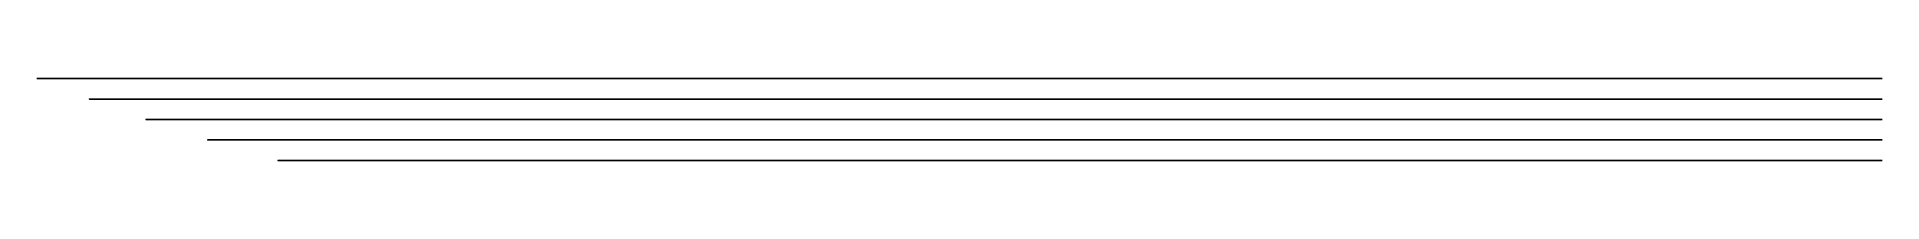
# Model space of a CAD drawing. Extents: x 0 to 9000, y -400 to 0.
import ezdxf

# ---------------------------------------------------------------- set-up
doc = ezdxf.new("R2010")
doc.units = 0

msp = doc.modelspace()

# ---------------------------------------------------------------- linework, layer by layer
at = {"layer": 'LAY0', "color": 2}
for points in [[(0, -0.1), (0.651155, -0.1), (1.30228, -0.1), (1.95337, -0.1), (2.60443, -0.1), (3.47249, -0.1), (4.34051, -0.1), (5.20851, -0.1), (5.85951, -0.1), (6.51049, -0.1), (7.16148, -0.1), (7.81247, -0.1), (8.46351, -0.1), (9.11454, -0.1), (9.76558, -0.1), (10.4166, -0.100001), (11.2847, -0.100001), (12.1527, -0.100002), (13.0208, -0.100002), (13.6718, -0.100002), (14.3229, -0.100003), (14.9739, -0.100003), (15.625, -0.100003), (16.276, -0.100003), (16.927, -0.100003), (17.578, -0.100002), (18.2291, -0.100002), (19.0971, -0.100002), (19.9652, -0.100001), (20.8332, -0.100001), (21.4843, -0.1), (22.1353, -0.1), (22.7864, -0.1), (23.4375, -0.1), (24.0885, -0.1), (24.7395, -0.100001), (25.3905, -0.100002), (26.0416, -0.100004), (26.9096, -0.100006), (27.7777, -0.100008), (28.6457, -0.100011), (29.2968, -0.100012), (29.9479, -0.100013), (30.5989, -0.100014), (31.25, -0.100014), (31.901, -0.100014), (32.552, -0.100013), (33.2031, -0.100012), (33.8541, -0.100011), (34.7221, -0.100009), (35.5902, -0.100007), (36.4583, -0.100005), (37.1093, -0.100003), (37.7604, -0.100002), (38.4114, -0.100002), (39.0625, -0.100001), (39.7135, -0.100001), (40.3645, -0.100001), (41.0156, -0.100001), (41.6666, -0.100001), (42.5346, -0.100001), (43.4027, -0.100001), (44.2708, -0.1), (44.9218, -0.1), (45.5729, -0.1), (46.2239, -0.1), (46.875, -0.1), (47.526, -0.1), (48.177, -0.1), (48.8281, -0.1), (49.4791, -0.1), (50.3472, -0.1), (51.2152, -0.1), (52.0833, -0.1), (52.7343, -0.1), (53.3854, -0.1), (54.0364, -0.1), (54.6875, -0.1), (55.3385, -0.1), (55.9895, -0.1), (56.6406, -0.1), (57.2916, -0.1), (58.1597, -0.1), (59.0277, -0.1), (59.8958, -0.1), (60.5468, -0.1), (61.1979, -0.1), (61.8489, -0.1), (62.5, -0.1), (63.151, -0.1), (63.8021, -0.1), (64.4531, -0.1), (65.1041, -0.1), (65.9722, -0.1), (66.8402, -0.1), (67.7083, -0.1), (68.3593, -0.1), (69.0104, -0.1), (69.6614, -0.1), (70.3125, -0.1), (70.9635, -0.1), (71.6146, -0.1), (72.2656, -0.1), (72.9166, -0.1), (73.7847, -0.1), (74.6527, -0.1), (75.5208, -0.1), (76.1718, -0.1), (76.8229, -0.1), (77.4739, -0.1), (78.125, -0.1), (78.776, -0.1), (79.4271, -0.1), (80.0781, -0.1), (80.7291, -0.1), (81.5972, -0.1), (82.4652, -0.1), (83.3333, -0.1), (83.9843, -0.1), (84.6354, -0.1), (85.2864, -0.1), (85.9375, -0.1), (86.5885, -0.1), (87.2396, -0.1), (87.8906, -0.1), (88.5416, -0.1), (89.4097, -0.1), (90.2777, -0.1), (91.1458, -0.1), (91.7968, -0.1), (92.4479, -0.1), (93.0989, -0.1), (93.75, -0.1), (94.401, -0.1), (95.0521, -0.1), (95.7031, -0.1), (96.3541, -0.1), (97.2222, -0.1), (98.0902, -0.1), (98.9583, -0.1), (99.6093, -0.1), (100.26, -0.1), (100.911, -0.1), (101.563, -0.1), (102.214, -0.1), (102.865, -0.1), (103.516, -0.1), (104.167, -0.1), (105.035, -0.1), (105.903, -0.1), (106.771, -0.1), (107.422, -0.1), (108.073, -0.1), (108.724, -0.1), (109.375, -0.1), (110.026, -0.099999), (110.677, -0.099997), (111.328, -0.099993), (111.979, -0.099989), (112.847, -0.099982), (113.715, -0.099974), (114.583, -0.099968), (115.234, -0.099963), (115.885, -0.09996), (116.536, -0.099957), (117.188, -0.099956), (117.839, -0.099958), (118.49, -0.099963), (119.141, -0.09997), (119.792, -0.099979), (120.66, -0.099993), (121.528, -0.100008), (122.396, -0.100021), (123.047, -0.100031), (123.698, -0.100038), (124.349, -0.100043), (125, -0.100044), (127.605, -0.100043), (130.209, -0.100041), (132.813, -0.100037), (135.417, -0.100033), (138.888, -0.100026), (142.36, -0.100018), (145.832, -0.100011), (148.435, -0.100007), (151.04, -0.100003), (153.645, -0.100001), (156.25, -0.1), (158.854, -0.100001), (161.458, -0.100002), (164.062, -0.100005), (166.666, -0.100009), (170.138, -0.100014), (173.61, -0.100019), (177.083, -0.100024), (179.687, -0.100028), (182.291, -0.100031), (184.896, -0.100032), (187.5, -0.100033), (190.104, -0.100032), (192.708, -0.100029), (195.312, -0.100024), (197.916, -0.100019), (201.388, -0.10001), (204.86, -0.100001), (208.333, -0.099992), (210.937, -0.099987), (213.541, -0.099982), (216.146, -0.099979), (218.75, -0.099978), (221.354, -0.099979), (223.958, -0.099981), (226.562, -0.099985), (229.166, -0.099989), (232.638, -0.099997), (236.11, -0.100004), (239.583, -0.100011), (242.187, -0.100016), (244.791, -0.100019), (247.396, -0.100022), (250, -0.100023), (255.208, -0.100023), (260.415, -0.100023), (265.623, -0.100022), (270.831, -0.100022), (277.775, -0.100021), (284.72, -0.100021), (291.665, -0.10002), (296.873, -0.10002), (302.082, -0.10002), (307.291, -0.10002), (312.5, -0.100019), (317.708, -0.100019), (322.916, -0.100019), (328.123, -0.100019), (333.332, -0.100018), (340.276, -0.100018), (347.22, -0.100017), (354.165, -0.100017), (359.374, -0.100016), (364.582, -0.100016), (369.791, -0.100016), (375, -0.100015), (380.208, -0.100015), (385.416, -0.100015), (390.624, -0.100015), (395.832, -0.100015), (402.776, -0.100015), (409.721, -0.100015), (416.665, -0.100014), (421.874, -0.100014), (427.082, -0.100014), (432.291, -0.100014), (437.5, -0.100014), (442.708, -0.100014), (447.916, -0.100014), (453.124, -0.100014), (458.332, -0.100013), (465.277, -0.100013), (472.221, -0.100013), (479.166, -0.100012), (484.374, -0.100012), (489.583, -0.100012), (494.791, -0.100012), (500, -0.100012), (505.207, -0.100012), (510.415, -0.100012), (515.622, -0.100012), (520.83, -0.100012), (527.774, -0.100011), (534.719, -0.100011), (541.664, -0.100011), (546.872, -0.100011), (552.081, -0.100011), (557.291, -0.100011), (562.5, -0.100011), (567.707, -0.100011), (572.915, -0.100011), (578.122, -0.100011), (583.33, -0.100011), (590.274, -0.10001), (597.219, -0.10001), (604.163, -0.10001), (609.372, -0.10001), (614.581, -0.10001), (619.791, -0.10001), (625, -0.10001), (635.412, -0.10001), (645.824, -0.100009), (656.238, -0.100009), (666.652, -0.100009), (680.54, -0.100009), (694.429, -0.100009), (708.319, -0.100009), (718.738, -0.100008), (729.158, -0.100008), (739.579, -0.100008), (750, -0.100008), (760.411, -0.100008), (770.824, -0.100008), (781.237, -0.100008), (791.651, -0.100008), (805.539, -0.100008), (819.428, -0.100008), (833.318, -0.100007), (843.737, -0.100007), (854.157, -0.100007), (864.578, -0.100007), (875, -0.100007), (885.411, -0.100007), (895.823, -0.100007), (906.236, -0.100007), (916.651, -0.100007), (930.538, -0.100007), (944.427, -0.100007), (958.318, -0.100007), (968.737, -0.100006), (979.157, -0.100006), (989.578, -0.100006), (1000, -0.100006), (1021.59, -0.100006), (1043.01, -0.100006), (1064.29, -0.100006), (1085.43, -0.100006), (1113.39, -0.100006), (1141.12, -0.100006), (1168.64, -0.100006), (1189.14, -0.100005), (1209.53, -0.100005), (1229.81, -0.100005), (1250, -0.100005), (1271.44, -0.100005), (1292.76, -0.100005), (1313.96, -0.100005), (1335.04, -0.100005), (1362.98, -0.100005), (1390.72, -0.100005), (1418.29, -0.100005), (1438.85, -0.100005), (1459.32, -0.100005), (1479.7, -0.100005), (1500, -0.100005), (1521.34, -0.100005), (1542.59, -0.100005), (1563.73, -0.100005), (1584.77, -0.100005), (1612.69, -0.100004), (1640.45, -0.100004), (1668.05, -0.100004), (1688.65, -0.100004), (1709.18, -0.100004), (1729.63, -0.100004), (1750, -0.100004), (1771.27, -0.100004), (1792.46, -0.100004), (1813.56, -0.100004), (1834.58, -0.100004), (1862.48, -0.100004), (1890.24, -0.100004), (1917.87, -0.100004), (1938.5, -0.100004), (1959.07, -0.100004), (1979.57, -0.100004), (2000, -0.100004), (2020.39, -0.100004), (2040.85, -0.100004), (2061.39, -0.100004), (2082, -0.100004), (2109.61, -0.100004), (2137.37, -0.100004), (2165.28, -0.100004), (2186.32, -0.100004), (2207.45, -0.100004), (2228.68, -0.100004), (2250, -0.100004), (2270.32, -0.100004), (2290.72, -0.100004), (2311.2, -0.100004), (2331.78, -0.100004), (2359.35, -0.100004), (2387.1, -0.100004), (2415.03, -0.100004), (2436.11, -0.100004), (2457.29, -0.100003), (2478.59, -0.100003), (2500, -0.100003), (2520.22, -0.100003), (2540.53, -0.100003), (2560.95, -0.100003), (2581.46, -0.100003), (2608.99, -0.100003), (2636.73, -0.100003), (2664.69, -0.100003), (2685.8, -0.100003), (2707.06, -0.100003), (2728.46, -0.100003), (2750, -0.100003), (2770.84, -0.100003), (2791.67, -0.100003), (2812.51, -0.100003), (2833.35, -0.100003), (2861.12, -0.100003), (2888.9, -0.100003), (2916.68, -0.100003), (2937.51, -0.100003), (2958.34, -0.100003), (2979.17, -0.100003), (3000, -0.100003), (3020.84, -0.100003), (3041.68, -0.100003), (3062.51, -0.100003), (3083.35, -0.100003), (3111.13, -0.100003), (3138.9, -0.100003), (3166.68, -0.100003), (3187.51, -0.100003), (3208.34, -0.100003), (3229.17, -0.100003), (3250, -0.100003), (3270.84, -0.100003), (3291.68, -0.100003), (3312.51, -0.100003), (3333.35, -0.100003), (3361.13, -0.100003), (3388.9, -0.100003), (3416.68, -0.100003), (3437.51, -0.100003), (3458.34, -0.100003), (3479.17, -0.100003), (3500, -0.100003), (3520.84, -0.100003), (3541.67, -0.100003), (3562.51, -0.100003), (3583.35, -0.100003), (3611.12, -0.100003), (3638.9, -0.100003), (3666.68, -0.100003), (3687.51, -0.100003), (3708.34, -0.100003), (3729.17, -0.100003), (3750, -0.100003), (3770.84, -0.100003), (3791.67, -0.100003), (3812.51, -0.100003), (3833.34, -0.100003), (3861.12, -0.100003), (3888.9, -0.100003), (3916.68, -0.100003), (3937.51, -0.100003), (3958.34, -0.100003), (3979.17, -0.100003), (4000, -0.100003), (4010.42, -0.100003), (4020.83, -0.100003), (4031.25, -0.100003), (4041.67, -0.100003), (4055.56, -0.100003), (4069.45, -0.100003), (4083.33, -0.100003), (4093.75, -0.100003), (4104.17, -0.100003), (4114.58, -0.100003), (4125, -0.100003), (4135.42, -0.100003), (4145.83, -0.100003), (4156.25, -0.100003), (4166.67, -0.100003), (4180.56, -0.100003), (4194.45, -0.100003), (4208.34, -0.100003), (4218.75, -0.100003), (4229.17, -0.100003), (4239.58, -0.100003), (4250, -0.100003), (4260.42, -0.100003), (4270.83, -0.100003), (4281.25, -0.100003), (4291.67, -0.100003), (4305.56, -0.100003), (4319.45, -0.100003), (4333.34, -0.100003), (4343.75, -0.100003), (4354.17, -0.100003), (4364.58, -0.100003), (4375, -0.100003), (4385.42, -0.100003), (4395.83, -0.100003), (4406.25, -0.100003), (4416.67, -0.100003), (4430.56, -0.100003), (4444.45, -0.100003), (4458.34, -0.100003), (4468.75, -0.100003), (4479.17, -0.100003), (4489.58, -0.100003), (4500, -0.100003), (4510.42, -0.100003), (4520.83, -0.100003), (4531.25, -0.100003), (4541.67, -0.100003), (4555.56, -0.100003), (4569.45, -0.100003), (4583.33, -0.100003), (4593.75, -0.100003), (4604.17, -0.100003), (4614.58, -0.100003), (4625, -0.100003), (4635.42, -0.100003), (4645.83, -0.100003), (4656.25, -0.100003), (4666.67, -0.100003), (4680.56, -0.100003), (4694.45, -0.100003), (4708.33, -0.100003), (4718.75, -0.100003), (4729.17, -0.100003), (4739.58, -0.100003), (4750, -0.100003), (4760.42, -0.100003), (4770.83, -0.100003), (4781.25, -0.100003), (4791.67, -0.100003), (4805.56, -0.100003), (4819.45, -0.100003), (4833.33, -0.100003), (4843.75, -0.100003), (4854.17, -0.100003), (4864.58, -0.100003), (4875, -0.100003), (4885.42, -0.100003), (4895.83, -0.100003), (4906.25, -0.100003), (4916.67, -0.100003), (4930.56, -0.100003), (4944.45, -0.100003), (4958.33, -0.100003), (4968.75, -0.100003), (4979.17, -0.100003), (4989.58, -0.100003), (5000, -0.100003), (5010.42, -0.100003), (5020.83, -0.100003), (5031.25, -0.100003), (5041.67, -0.100003), (5055.56, -0.100003), (5069.44, -0.100003), (5083.33, -0.100003), (5093.75, -0.100003), (5104.17, -0.100003), (5114.58, -0.100003), (5125, -0.100003), (5135.42, -0.100003), (5145.83, -0.100003), (5156.25, -0.100003), (5166.67, -0.100003), (5180.56, -0.100003), (5194.44, -0.100003), (5208.33, -0.100003), (5218.75, -0.100003), (5229.17, -0.100003), (5239.58, -0.100003), (5250, -0.100003), (5260.42, -0.100003), (5270.83, -0.100003), (5281.25, -0.100003), (5291.67, -0.100003), (5305.56, -0.100003), (5319.44, -0.100003), (5333.33, -0.100003), (5343.75, -0.100003), (5354.17, -0.100003), (5364.58, -0.100003), (5375, -0.100003), (5385.42, -0.100003), (5395.83, -0.100003), (5406.25, -0.100003), (5416.67, -0.100003), (5430.56, -0.100003), (5444.44, -0.100003), (5458.33, -0.100003), (5468.75, -0.100003), (5479.17, -0.100003), (5489.58, -0.100003), (5500, -0.100003), (5510.42, -0.100003), (5520.84, -0.100003), (5531.26, -0.100003), (5541.68, -0.100003), (5555.58, -0.100003), (5569.47, -0.100003), (5583.36, -0.100003), (5593.77, -0.100003), (5604.18, -0.100003), (5614.59, -0.100003), (5625, -0.100003), (5635.41, -0.100003), (5645.83, -0.100003), (5656.24, -0.100003), (5666.66, -0.100003), (5680.55, -0.100003), (5694.44, -0.100003), (5708.33, -0.100003), (5718.75, -0.100003), (5729.17, -0.100003), (5739.59, -0.100003), (5750, -0.100003), (5762.27, -0.100003), (5774.03, -0.100003), (5785.33, -0.100003), (5796.24, -0.100003), (5810.26, -0.100003), (5823.79, -0.100003), (5836.93, -0.100003), (5846.59, -0.100003), (5856.12, -0.100003), (5865.58, -0.100003), (5875, -0.100003), (5886.28, -0.100003), (5897.36, -0.100003), (5908.25, -0.100003), (5918.96, -0.100003), (5933, -0.100003), (5946.79, -0.100003), (5960.35, -0.100003), (5970.39, -0.100003), (5980.34, -0.100003), (5990.21, -0.100003), (6000, -0.100003), (6010.96, -0.100003), (6022.01, -0.100003), (6033.15, -0.100003), (6044.4, -0.100003), (6059.59, -0.100003), (6075.03, -0.100003), (6090.75, -0.100003), (6102.75, -0.100003), (6114.95, -0.100003), (6127.36, -0.100003), (6140, -0.100003), (6150.54, -0.100003), (6161.13, -0.100003), (6171.8, -0.100003), (6182.6, -0.100003), (6197.31, -0.100003), (6212.45, -0.100003), (6228.15, -0.100003), (6240.37, -0.100003), (6253.04, -0.100003), (6266.23, -0.100003), (6280, -0.100003), (6291.66, -0.100003), (6303.33, -0.100003), (6315, -0.100003), (6326.67, -0.100003), (6342.23, -0.100003), (6357.78, -0.100003), (6373.34, -0.100003), (6385.01, -0.100003), (6396.68, -0.100003), (6408.34, -0.100003), (6420, -0.100003), (6431.66, -0.100003), (6443.31, -0.100003), (6454.98, -0.100003), (6466.64, -0.100003), (6482.2, -0.100003), (6497.75, -0.100003), (6513.32, -0.100003), (6524.99, -0.100003), (6536.66, -0.100003), (6548.33, -0.100003), (6560, -0.100003), (6569.17, -0.100003), (6578.33, -0.100003), (6587.5, -0.100003), (6596.67, -0.100003), (6608.89, -0.100003), (6621.11, -0.100003), (6633.33, -0.100003), (6642.5, -0.100003), (6651.67, -0.100003), (6660.83, -0.100003), (6670, -0.100003), (6679.17, -0.100003), (6688.33, -0.100003), (6697.5, -0.100003), (6706.67, -0.100003), (6718.89, -0.100003), (6731.11, -0.100003), (6743.33, -0.100003), (6752.5, -0.100003), (6761.67, -0.100003), (6770.83, -0.100003), (6780, -0.100003), (6789.17, -0.100003), (6798.33, -0.100003), (6807.5, -0.100003), (6816.67, -0.100003), (6828.89, -0.100003), (6841.11, -0.100003), (6853.33, -0.100003), (6862.5, -0.100003), (6871.67, -0.100003), (6880.83, -0.100003), (6890, -0.100003), (6899.17, -0.100003), (6908.33, -0.100003), (6917.5, -0.100003), (6926.67, -0.100003), (6938.89, -0.100003), (6951.11, -0.100003), (6963.33, -0.100003), (6972.5, -0.100003), (6981.67, -0.100003), (6990.83, -0.100003), (7000, -0.100003), (7010.42, -0.100003), (7020.83, -0.100003), (7031.25, -0.100003), (7041.67, -0.100003), (7055.56, -0.100003), (7069.44, -0.100003), (7083.33, -0.100003), (7093.75, -0.100003), (7104.17, -0.100003), (7114.58, -0.100003), (7125, -0.100003), (7135.42, -0.100003), (7145.83, -0.100003), (7156.25, -0.100003), (7166.67, -0.100003), (7180.56, -0.100003), (7194.44, -0.100003), (7208.33, -0.100003), (7218.75, -0.100003), (7229.17, -0.100003), (7239.58, -0.100003), (7250, -0.100003), (7260.42, -0.100003), (7270.83, -0.100003), (7281.25, -0.100003), (7291.67, -0.100003), (7305.56, -0.100003), (7319.44, -0.100003), (7333.33, -0.100003), (7343.75, -0.100003), (7354.17, -0.100003), (7364.58, -0.100003), (7375, -0.100003), (7385.42, -0.100003), (7395.83, -0.100003), (7406.25, -0.100003), (7416.67, -0.100003), (7430.56, -0.100003), (7444.44, -0.100003), (7458.33, -0.100003), (7468.75, -0.100003), (7479.17, -0.100003), (7489.58, -0.100003), (7500, -0.100003), (7510.42, -0.100003), (7520.83, -0.100003), (7531.25, -0.100003), (7541.67, -0.100003), (7555.56, -0.100003), (7569.44, -0.100003), (7583.33, -0.100003), (7593.75, -0.100003), (7604.17, -0.100003), (7614.58, -0.100003), (7625, -0.100003), (7635.42, -0.100003), (7645.83, -0.100003), (7656.25, -0.100003), (7666.67, -0.100003), (7680.56, -0.100003), (7694.44, -0.100003), (7708.33, -0.100003), (7718.75, -0.100003), (7729.17, -0.100003), (7739.58, -0.100003), (7750, -0.100003), (7760.42, -0.100003), (7770.83, -0.100003), (7781.25, -0.100003), (7791.67, -0.100003), (7805.56, -0.100003), (7819.44, -0.100003), (7833.33, -0.100003), (7843.75, -0.100003), (7854.17, -0.100003), (7864.58, -0.100003), (7875, -0.100003), (7885.42, -0.100003), (7895.83, -0.100003), (7906.25, -0.100003), (7916.67, -0.100003), (7930.56, -0.100003), (7944.44, -0.100003), (7958.33, -0.100003), (7968.75, -0.100003), (7979.17, -0.100003), (7989.58, -0.100003), (8000, -0.100003), (8020.83, -0.100003), (8041.67, -0.100003), (8062.5, -0.100003), (8083.33, -0.100003), (8111.11, -0.100003), (8138.89, -0.100003), (8166.67, -0.100003), (8187.5, -0.100003), (8208.33, -0.100003), (8229.17, -0.100003), (8250, -0.100003), (8270.83, -0.100003), (8291.67, -0.100003), (8312.5, -0.100003), (8333.33, -0.100003), (8361.11, -0.100003), (8388.89, -0.100003), (8416.67, -0.100003), (8437.5, -0.100003), (8458.33, -0.100003), (8479.17, -0.100003), (8500, -0.100003), (8520.83, -0.100003), (8541.67, -0.100003), (8562.5, -0.100003), (8583.33, -0.100003), (8611.11, -0.100003), (8638.89, -0.100003), (8666.67, -0.100003), (8687.5, -0.100003), (8708.33, -0.100003), (8729.17, -0.100003), (8750, -0.100003), (8770.83, -0.100003), (8791.67, -0.100003), (8812.5, -0.100003), (8833.33, -0.100003), (8861.11, -0.100003), (8888.89, -0.100003), (8916.67, -0.100003), (8937.5, -0.100003), (8958.33, -0.100003), (8979.17, -0.100003), (9000, -0.100003)], [(0, -0.1), (0.651501, -0.1), (1.30286, -0.1), (1.9541, -0.1), (2.60523, -0.1), (3.47328, -0.1), (4.3412, -0.1), (5.20905, -0.100001), (5.85991, -0.100001), (6.51076, -0.100001), (7.16163, -0.100001), (7.81253, -0.100001), (8.46353, -0.100001), (9.11453, -0.100002), (9.76554, -0.100004), (10.4166, -0.100006), (11.2846, -0.10001), (12.1526, -0.100014), (13.0207, -0.100017), (13.6718, -0.100019), (14.3228, -0.100021), (14.9739, -0.100022), (15.625, -0.100023), (16.276, -0.100022), (16.927, -0.100021), (17.578, -0.100019), (18.229, -0.100017), (19.097, -0.100013), (19.965, -0.10001), (20.8331, -0.100006), (21.4842, -0.100004), (22.1353, -0.100002), (22.7864, -0.1), (23.4375, -0.1), (24.0885, -0.1), (24.7395, -0.100001), (25.3905, -0.100002), (26.0415, -0.100004), (26.9095, -0.100006), (27.7775, -0.100008), (28.6456, -0.100011), (29.2967, -0.100012), (29.9478, -0.100013), (30.5989, -0.100014), (31.25, -0.100014), (31.901, -0.100014), (32.552, -0.100013), (33.203, -0.100012), (33.854, -0.100011), (34.722, -0.100009), (35.5901, -0.100007), (36.4581, -0.100005), (37.1092, -0.100003), (37.7603, -0.100002), (38.4114, -0.100002), (39.0625, -0.100001), (39.7135, -0.100001), (40.3645, -0.100001), (41.0155, -0.100001), (41.6665, -0.100001), (42.5345, -0.100001), (43.4026, -0.100001), (44.2706, -0.1), (44.9217, -0.1), (45.5728, -0.1), (46.2239, -0.1), (46.875, -0.1), (47.526, -0.1), (48.177, -0.1), (48.828, -0.1), (49.479, -0.1), (50.347, -0.1), (51.2151, -0.1), (52.0831, -0.1), (52.7342, -0.1), (53.3853, -0.1), (54.0364, -0.1), (54.6875, -0.1), (55.3385, -0.1), (55.9895, -0.100002), (56.6405, -0.100003), (57.2915, -0.100006), (58.1595, -0.100009), (59.0276, -0.100012), (59.8956, -0.100016), (60.5467, -0.100018), (61.1978, -0.10002), (61.8489, -0.100021), (62.5, -0.100021), (63.151, -0.100021), (63.802, -0.10002), (64.453, -0.100018), (65.104, -0.100016), (65.972, -0.100012), (66.8401, -0.100009), (67.7081, -0.100006), (68.3592, -0.100003), (69.0103, -0.100002), (69.6614, -0.1), (70.3125, -0.1), (70.9635, -0.1), (71.6145, -0.1), (72.2655, -0.1), (72.9165, -0.1), (73.7845, -0.099999), (74.6526, -0.099999), (75.5206, -0.099999), (76.1717, -0.099999), (76.8228, -0.099998), (77.4739, -0.099998), (78.125, -0.099998), (78.776, -0.099998), (79.427, -0.099998), (80.078, -0.099997), (80.729, -0.099996), (81.597, -0.099994), (82.4651, -0.099992), (83.3331, -0.09999), (83.9842, -0.099989), (84.6353, -0.099988), (85.2864, -0.099988), (85.9375, -0.099988), (86.5885, -0.099988), (87.2395, -0.099987), (87.8905, -0.099986), (88.5415, -0.099985), (89.4095, -0.099983), (90.2776, -0.099981), (91.1456, -0.099979), (91.7967, -0.099978), (92.4478, -0.099977), (93.0989, -0.099977), (93.75, -0.099976), (94.401, -0.099977), (95.052, -0.099977), (95.703, -0.099977), (96.354, -0.099978), (97.222, -0.099979), (98.0901, -0.09998), (98.9581, -0.099981), (99.6092, -0.099982), (100.26, -0.099982), (100.911, -0.099983), (101.562, -0.099983), (102.213, -0.099983), (102.864, -0.099984), (103.515, -0.099985), (104.166, -0.099986), (105.035, -0.099988), (105.903, -0.099991), (106.771, -0.099993), (107.422, -0.099994), (108.073, -0.099995), (108.724, -0.099996), (109.375, -0.099996), (110.026, -0.099996), (110.677, -0.099997), (111.328, -0.099997), (111.979, -0.099997), (112.847, -0.099998), (113.715, -0.099998), (114.583, -0.099999), (115.234, -0.099999), (115.885, -0.1), (116.536, -0.1), (117.187, -0.1), (117.838, -0.1), (118.489, -0.100001), (119.14, -0.100002), (119.791, -0.100003), (120.66, -0.100005), (121.528, -0.100007), (122.396, -0.100009), (123.047, -0.10001), (123.698, -0.100012), (124.349, -0.100012), (125, -0.100012), (127.603, -0.100012), (130.206, -0.100012), (132.81, -0.10001), (135.413, -0.100009), (138.886, -0.100007), (142.358, -0.100005), (145.831, -0.100003), (148.436, -0.100002), (151.04, -0.100001), (153.645, -0.1), (156.25, -0.1), (158.853, -0.1), (161.457, -0.1), (164.06, -0.1), (166.664, -0.1), (170.136, -0.1), (173.608, -0.1), (177.08, -0.100001), (179.685, -0.100001), (182.29, -0.100001), (184.895, -0.100001), (187.5, -0.100001), (190.103, -0.100001), (192.707, -0.100001), (195.31, -0.100001), (197.914, -0.100001), (201.386, -0.1), (204.858, -0.1), (208.33, -0.1), (210.935, -0.1), (213.54, -0.1), (216.145, -0.1), (218.75, -0.1), (221.353, -0.1), (223.956, -0.100002), (226.56, -0.100004), (229.164, -0.100007), (232.636, -0.100011), (236.108, -0.100015), (239.581, -0.100019), (242.185, -0.100022), (244.79, -0.100024), (247.395, -0.100026), (250, -0.100026), (255.205, -0.100026), (260.41, -0.100025), (265.616, -0.100024), (270.822, -0.100022), (277.765, -0.100019), (284.71, -0.100017), (291.655, -0.100014), (296.866, -0.100013), (302.076, -0.100011), (307.288, -0.10001), (312.5, -0.10001), (317.705, -0.100011), (322.91, -0.100012), (328.116, -0.100015), (333.322, -0.100018), (340.266, -0.100022), (347.21, -0.100027), (354.156, -0.100032), (359.366, -0.100035), (364.577, -0.100037), (369.788, -0.100039), (375, -0.10004), (380.205, -0.100039), (385.41, -0.100038), (390.616, -0.100037), (395.823, -0.100035), (402.766, -0.100032), (409.71, -0.10003), (416.656, -0.100027), (421.866, -0.100025), (427.077, -0.100024), (432.288, -0.100023), (437.5, -0.100022), (442.705, -0.100022), (447.91, -0.100021), (453.116, -0.100019), (458.323, -0.100017), (465.266, -0.100013), (472.211, -0.100009), (479.156, -0.100006), (484.366, -0.100003), (489.577, -0.100002), (494.788, -0.1), (500, -0.1), (505.203, -0.100001), (510.407, -0.100002), (515.612, -0.100004), (520.818, -0.100007), (527.761, -0.100012), (534.705, -0.100016), (541.652, -0.100021), (546.862, -0.100024), (552.074, -0.100026), (557.287, -0.100027), (562.5, -0.100028), (567.703, -0.100027), (572.906, -0.100026), (578.111, -0.100024), (583.317, -0.100021), (590.26, -0.100016), (597.204, -0.100012), (604.151, -0.100007), (609.362, -0.100004), (614.573, -0.100002), (619.786, -0.100001), (625, -0.1), (635.391, -0.1), (645.788, -0.1), (656.189, -0.1), (666.595, -0.1), (680.477, -0.1), (694.367, -0.1), (708.264, -0.1), (718.692, -0.1), (729.124, -0.1), (739.56, -0.1), (750, -0.1), (760.389, -0.1), (770.783, -0.1), (781.183, -0.1), (791.588, -0.1), (805.469, -0.1), (819.359, -0.1), (833.257, -0.1), (843.686, -0.1), (854.12, -0.1), (864.558, -0.1), (875, -0.1), (885.387, -0.1), (895.779, -0.1), (906.178, -0.1), (916.582, -0.1), (930.462, -0.1), (944.352, -0.1), (958.251, -0.1), (968.681, -0.1), (979.116, -0.1), (989.555, -0.1), (1000, -0.1), (1020.95, -0.1), (1041.88, -0.1), (1062.79, -0.1), (1083.68, -0.1), (1111.49, -0.1), (1139.27, -0.1), (1167.01, -0.1), (1187.79, -0.1), (1208.55, -0.1), (1229.28, -0.1), (1250, -0.1), (1270.95, -0.1), (1291.88, -0.1), (1312.78, -0.1), (1333.67, -0.1), (1361.48, -0.1), (1389.26, -0.1), (1417, -0.1), (1437.78, -0.1), (1458.54, -0.1), (1479.28, -0.1), (1500, -0.1), (1520.94, -0.1), (1541.87, -0.1), (1562.77, -0.1), (1583.66, -0.1), (1611.47, -0.1), (1639.24, -0.1), (1666.99, -0.1), (1687.77, -0.1), (1708.53, -0.1), (1729.28, -0.1), (1750, -0.1), (1770.94, -0.1), (1791.86, -0.1), (1812.76, -0.1), (1833.64, -0.1), (1861.46, -0.1), (1889.23, -0.1), (1916.97, -0.1), (1937.76, -0.1), (1958.53, -0.1), (1979.27, -0.1), (2000, -0.1), (2020.28, -0.1), (2040.65, -0.1), (2061.11, -0.1), (2081.66, -0.1), (2109.22, -0.1), (2136.97, -0.1), (2164.91, -0.1), (2186, -0.1), (2207.21, -0.1), (2228.54, -0.1), (2250, -0.1), (2270.17, -0.1), (2290.43, -0.1), (2310.81, -0.1), (2331.3, -0.1), (2358.8, -0.1), (2386.53, -0.1), (2414.5, -0.1), (2435.64, -0.1), (2456.94, -0.1), (2478.39, -0.1), (2500, -0.1), (2519.99, -0.1), (2540.1, -0.1), (2560.34, -0.1), (2580.72, -0.1), (2608.13, -0.1), (2635.82, -0.1), (2663.83, -0.1), (2685.06, -0.1), (2706.49, -0.1), (2728.13, -0.1), (2750, -0.1), (2770.81, -0.1), (2791.62, -0.1), (2812.43, -0.1), (2833.25, -0.1), (2861.02, -0.1), (2888.79, -0.1), (2916.57, -0.1), (2937.42, -0.1), (2958.27, -0.1), (2979.13, -0.1), (3000, -0.1), (3020.81, -0.1), (3041.63, -0.1), (3062.45, -0.1), (3083.27, -0.1), (3111.04, -0.1), (3138.82, -0.1), (3166.6, -0.1), (3187.44, -0.1), (3208.29, -0.1), (3229.14, -0.1), (3250, -0.1), (3270.82, -0.1), (3291.64, -0.1), (3312.46, -0.1), (3333.29, -0.1), (3361.06, -0.1), (3388.83, -0.1), (3416.62, -0.1), (3437.46, -0.1), (3458.3, -0.1), (3479.15, -0.1), (3500, -0.1), (3520.82, -0.1), (3541.65, -0.1), (3562.47, -0.1), (3583.3, -0.1), (3611.07, -0.1), (3638.85, -0.1), (3666.63, -0.1), (3687.47, -0.1), (3708.31, -0.1), (3729.15, -0.1), (3750, -0.1), (3770.83, -0.1), (3791.65, -0.1), (3812.48, -0.1), (3833.31, -0.1), (3861.08, -0.1), (3888.86, -0.1), (3916.64, -0.1), (3937.48, -0.1), (3958.32, -0.1), (3979.16, -0.1), (4000, -0.1), (4010.42, -0.1), (4020.83, -0.1), (4031.25, -0.1), (4041.66, -0.1), (4055.55, -0.1), (4069.44, -0.1), (4083.33, -0.1), (4093.75, -0.1), (4104.16, -0.1), (4114.58, -0.1), (4125, -0.1), (4135.42, -0.1), (4145.83, -0.1), (4156.25, -0.1), (4166.66, -0.1), (4180.55, -0.1), (4194.44, -0.1), (4208.33, -0.1), (4218.75, -0.1), (4229.16, -0.1), (4239.58, -0.1), (4250, -0.1), (4260.42, -0.1), (4270.83, -0.1), (4281.25, -0.1), (4291.66, -0.1), (4305.55, -0.1), (4319.44, -0.1), (4333.33, -0.1), (4343.75, -0.1), (4354.16, -0.1), (4364.58, -0.1), (4375, -0.1), (4385.41, -0.1), (4395.83, -0.1), (4406.25, -0.1), (4416.66, -0.1), (4430.55, -0.1), (4444.44, -0.1), (4458.33, -0.1), (4468.75, -0.1), (4479.16, -0.1), (4489.58, -0.1), (4500, -0.1), (4510.42, -0.1), (4520.83, -0.1), (4531.25, -0.1), (4541.66, -0.1), (4555.55, -0.1), (4569.44, -0.1), (4583.33, -0.1), (4593.75, -0.1), (4604.16, -0.1), (4614.58, -0.1), (4625, -0.1), (4635.42, -0.1), (4645.83, -0.1), (4656.25, -0.1), (4666.66, -0.1), (4680.55, -0.1), (4694.44, -0.1), (4708.33, -0.1), (4718.75, -0.1), (4729.16, -0.1), (4739.58, -0.1), (4750, -0.1), (4760.42, -0.1), (4770.83, -0.1), (4781.25, -0.1), (4791.66, -0.1), (4805.55, -0.1), (4819.44, -0.1), (4833.33, -0.1), (4843.75, -0.1), (4854.17, -0.1), (4864.58, -0.1), (4875, -0.1), (4885.42, -0.1), (4895.83, -0.1), (4906.25, -0.1), (4916.66, -0.1), (4930.55, -0.1), (4944.44, -0.1), (4958.33, -0.1), (4968.75, -0.1), (4979.17, -0.1), (4989.58, -0.1), (5000, -0.1), (5010.41, -0.1), (5020.82, -0.1), (5031.23, -0.1), (5041.64, -0.1), (5055.53, -0.1), (5069.42, -0.1), (5083.31, -0.1), (5093.73, -0.1), (5104.15, -0.1), (5114.58, -0.1), (5125, -0.1), (5135.41, -0.1), (5145.82, -0.1), (5156.23, -0.1), (5166.65, -0.1), (5180.53, -0.1), (5194.42, -0.1), (5208.31, -0.1), (5218.73, -0.1), (5229.15, -0.1), (5239.58, -0.1), (5250, -0.1), (5260.41, -0.1), (5270.82, -0.1), (5281.24, -0.1), (5291.65, -0.1), (5305.54, -0.1), (5319.43, -0.1), (5333.32, -0.1), (5343.74, -0.1), (5354.16, -0.1), (5364.58, -0.1), (5375, -0.1), (5385.41, -0.1), (5395.82, -0.1), (5406.24, -0.1), (5416.65, -0.1), (5430.54, -0.1), (5444.43, -0.1), (5458.32, -0.1), (5468.74, -0.1), (5479.16, -0.1), (5489.58, -0.1), (5500, -0.1), (5510.41, -0.1), (5520.83, -0.1), (5531.24, -0.1), (5541.65, -0.1), (5555.54, -0.1), (5569.43, -0.1), (5583.32, -0.1), (5593.74, -0.1), (5604.16, -0.1), (5614.58, -0.1), (5625, -0.1), (5635.41, -0.1), (5645.83, -0.1), (5656.24, -0.1), (5666.66, -0.1), (5680.54, -0.1), (5694.43, -0.1), (5708.32, -0.1), (5718.74, -0.1), (5729.16, -0.1), (5739.58, -0.1), (5750, -0.1), (5760.41, -0.1), (5770.83, -0.1), (5781.24, -0.1), (5791.66, -0.1), (5805.55, -0.1), (5819.43, -0.1), (5833.32, -0.1), (5843.74, -0.1), (5854.16, -0.1), (5864.58, -0.1), (5875, -0.1), (5885.41, -0.1), (5895.83, -0.1), (5906.24, -0.1), (5916.66, -0.1), (5930.55, -0.1), (5944.44, -0.1), (5958.33, -0.1), (5968.74, -0.1), (5979.16, -0.1), (5989.58, -0.1), (6000, -0.1), (6011.66, -0.1), (6023.33, -0.1), (6034.99, -0.1), (6046.66, -0.1), (6062.21, -0.1), (6077.77, -0.1), (6093.32, -0.1), (6104.99, -0.1), (6116.66, -0.1), (6128.33, -0.1), (6140, -0.1), (6151.66, -0.1), (6163.33, -0.1), (6174.99, -0.1), (6186.66, -0.1), (6202.21, -0.1), (6217.77, -0.1), (6233.33, -0.1), (6244.99, -0.1), (6256.66, -0.1), (6268.33, -0.1), (6280, -0.1), (6291.66, -0.1), (6303.33, -0.1), (6314.99, -0.1), (6326.66, -0.1), (6342.22, -0.1), (6357.77, -0.1), (6373.33, -0.1), (6384.99, -0.1), (6396.66, -0.1), (6408.33, -0.1), (6420, -0.1), (6431.66, -0.1), (6443.33, -0.1), (6455, -0.1), (6466.66, -0.1), (6482.22, -0.1), (6497.77, -0.1), (6513.33, -0.1), (6525, -0.1), (6536.66, -0.1), (6548.33, -0.1), (6560, -0.1), (6569.17, -0.1), (6578.33, -0.1), (6587.5, -0.1), (6596.66, -0.1), (6608.89, -0.1), (6621.11, -0.1), (6633.33, -0.1), (6642.5, -0.1), (6651.66, -0.1), (6660.83, -0.1), (6670, -0.1), (6679.17, -0.1), (6688.33, -0.1), (6697.5, -0.1), (6706.66, -0.1), (6718.89, -0.1), (6731.11, -0.1), (6743.33, -0.1), (6752.5, -0.1), (6761.67, -0.1), (6770.83, -0.1), (6780, -0.1), (6789.17, -0.1), (6798.33, -0.1), (6807.5, -0.1), (6816.66, -0.1), (6828.89, -0.1), (6841.11, -0.1), (6853.33, -0.1), (6862.5, -0.1), (6871.67, -0.1), (6880.83, -0.1), (6890, -0.1), (6899.17, -0.1), (6908.33, -0.1), (6917.5, -0.1), (6926.67, -0.1), (6938.89, -0.1), (6951.11, -0.1), (6963.33, -0.1), (6972.5, -0.1), (6981.67, -0.1), (6990.83, -0.1), (7000, -0.1), (7010.42, -0.1), (7020.83, -0.1), (7031.25, -0.1), (7041.66, -0.1), (7055.55, -0.1), (7069.44, -0.1), (7083.33, -0.1), (7093.75, -0.1), (7104.16, -0.1), (7114.58, -0.1), (7125, -0.1), (7135.42, -0.1), (7145.83, -0.1), (7156.25, -0.1), (7166.67, -0.1), (7180.56, -0.1), (7194.44, -0.1), (7208.33, -0.1), (7218.75, -0.1), (7229.17, -0.1), (7239.58, -0.1), (7250, -0.1), (7260.42, -0.1), (7270.83, -0.1), (7281.25, -0.1), (7291.67, -0.1), (7305.56, -0.1), (7319.45, -0.1), (7333.33, -0.1), (7343.75, -0.1), (7354.17, -0.1), (7364.58, -0.1), (7375, -0.1), (7386.47, -0.1), (7397.69, -0.1), (7408.67, -0.1), (7419.43, -0.1), (7433.48, -0.1), (7447.22, -0.1), (7460.7, -0.1), (7470.67, -0.1), (7480.53, -0.1), (7490.3, -0.1), (7500, -0.1), (7509.86, -0.1), (7519.79, -0.1), (7529.8, -0.1), (7539.9, -0.1), (7553.51, -0.1), (7567.32, -0.1), (7581.35, -0.1), (7592.04, -0.1), (7602.86, -0.1), (7613.85, -0.1), (7625, -0.1), (7634.57, -0.1), (7644.21, -0.1), (7653.94, -0.1), (7663.78, -0.1), (7677.13, -0.1), (7690.8, -0.1), (7704.85, -0.1), (7715.68, -0.1), (7726.79, -0.1), (7738.22, -0.1), (7750, -0.1), (7760.42, -0.1), (7770.83, -0.1), (7781.25, -0.1), (7791.67, -0.1), (7805.56, -0.1), (7819.45, -0.1), (7833.34, -0.1), (7843.75, -0.1), (7854.17, -0.1), (7864.58, -0.1), (7875, -0.1), (7885.42, -0.1), (7895.83, -0.1), (7906.25, -0.1), (7916.66, -0.1), (7930.55, -0.1), (7944.44, -0.1), (7958.33, -0.1), (7968.75, -0.1), (7979.17, -0.1), (7989.58, -0.1), (8000, -0.1), (8020.84, -0.1), (8041.67, -0.1), (8062.5, -0.1), (8083.34, -0.1), (8111.12, -0.1), (8138.89, -0.1), (8166.67, -0.1), (8187.5, -0.1), (8208.34, -0.1), (8229.17, -0.1), (8250, -0.1), (8270.84, -0.1), (8291.67, -0.1), (8312.51, -0.1), (8333.34, -0.1), (8361.12, -0.1), (8388.9, -0.1), (8416.67, -0.1), (8437.51, -0.1), (8458.34, -0.1), (8479.17, -0.1), (8500, -0.1), (8520.84, -0.1), (8541.67, -0.1), (8562.51, -0.1), (8583.34, -0.1), (8611.12, -0.1), (8638.9, -0.1), (8666.68, -0.1), (8687.51, -0.1), (8708.34, -0.1), (8729.17, -0.1), (8750, -0.1), (8770.84, -0.1), (8791.67, -0.1), (8812.51, -0.1), (8833.34, -0.1), (8861.12, -0.1), (8888.9, -0.1), (8916.68, -0.1), (8937.51, -0.1), (8958.34, -0.1), (8979.17, -0.1), (9000, -0.1)], [(4000, -0.1), (4010.42, -0.1), (4020.83, -0.1), (4031.25, -0.1), (4041.67, -0.1), (4055.56, -0.1), (4069.44, -0.1), (4083.33, -0.1), (4093.75, -0.1), (4104.17, -0.1), (4114.58, -0.1), (4125, -0.1), (4135.42, -0.1), (4145.83, -0.1), (4156.25, -0.1), (4166.67, -0.1), (4180.56, -0.1), (4194.44, -0.1), (4208.33, -0.1), (4218.75, -0.1), (4229.17, -0.1), (4239.58, -0.1), (4250, -0.1), (4260.42, -0.1), (4270.83, -0.1), (4281.25, -0.1), (4291.67, -0.1), (4305.56, -0.1), (4319.44, -0.1), (4333.33, -0.1), (4343.75, -0.1), (4354.17, -0.1), (4364.58, -0.1), (4375, -0.1), (4385.42, -0.1), (4395.83, -0.1), (4406.25, -0.1), (4416.67, -0.1), (4430.56, -0.1), (4444.44, -0.1), (4458.33, -0.1), (4468.75, -0.1), (4479.17, -0.1), (4489.58, -0.1), (4500, -0.1), (4510.42, -0.1), (4520.83, -0.1), (4531.25, -0.1), (4541.67, -0.1), (4555.56, -0.1), (4569.44, -0.1), (4583.33, -0.1), (4593.75, -0.1), (4604.17, -0.1), (4614.58, -0.1), (4625, -0.1), (4635.42, -0.1), (4645.83, -0.1), (4656.25, -0.1), (4666.67, -0.1), (4680.56, -0.1), (4694.44, -0.1), (4708.33, -0.1), (4718.75, -0.1), (4729.17, -0.1), (4739.58, -0.1), (4750, -0.1), (4760.42, -0.1), (4770.83, -0.1), (4781.25, -0.1), (4791.67, -0.1), (4805.56, -0.1), (4819.44, -0.1), (4833.33, -0.1), (4843.75, -0.1), (4854.17, -0.1), (4864.58, -0.1), (4875, -0.1), (4885.42, -0.1), (4895.83, -0.1), (4906.25, -0.1), (4916.67, -0.1), (4930.56, -0.1), (4944.44, -0.1), (4958.33, -0.1), (4968.75, -0.1), (4979.17, -0.1), (4989.58, -0.1), (5000, -0.1), (5009.62, -0.1), (5019.25, -0.1), (5028.89, -0.1), (5038.54, -0.1), (5051.44, -0.1), (5064.35, -0.1), (5077.29, -0.1), (5087.01, -0.1), (5096.75, -0.1), (5106.49, -0.1), (5116.26, -0.1), (5125.87, -0.1), (5135.5, -0.1), (5145.14, -0.1), (5154.79, -0.1), (5167.68, -0.1), (5180.6, -0.1), (5193.54, -0.1), (5203.26, -0.1), (5213, -0.1), (5222.75, -0.1), (5232.51, -0.1), (5242.12, -0.1), (5251.74, -0.1), (5261.38, -0.1), (5271.03, -0.1), (5283.92, -0.1), (5296.84, -0.1), (5309.78, -0.1), (5319.51, -0.1), (5329.24, -0.1), (5339, -0.1), (5348.77, -0.1), (5358.37, -0.1), (5367.99, -0.1), (5377.63, -0.1), (5387.28, -0.1), (5400.16, -0.1), (5413.08, -0.1), (5426.02, -0.1), (5435.75, -0.1), (5445.49, -0.1), (5455.25, -0.1), (5465.02, -0.1)], [(5465.02, -0.1), (5465.75, -0.1), (5466.48, -0.1), (5467.21, -0.1), (5467.94, -0.1), (5468.91, -0.1), (5469.88, -0.1), (5470.85, -0.1), (5471.58, -0.1), (5472.31, -0.1), (5473.04, -0.1), (5473.77, -0.1), (5474.5, -0.1), (5475.22, -0.1), (5475.95, -0.1), (5476.68, -0.1), (5477.65, -0.1), (5478.62, -0.1), (5479.6, -0.1), (5480.33, -0.1), (5481.05, -0.1), (5481.78, -0.1), (5482.51, -0.1), (5483.24, -0.1), (5483.97, -0.1), (5484.7, -0.1), (5485.43, -0.1), (5486.4, -0.1), (5487.37, -0.1), (5488.34, -0.1), (5489.07, -0.1), (5489.8, -0.1), (5490.53, -0.1), (5491.26, -0.1), (5491.98, -0.1), (5492.71, -0.1), (5493.44, -0.1), (5494.17, -0.1), (5495.14, -0.1), (5496.11, -0.1), (5497.09, -0.1), (5497.81, -0.1), (5498.54, -0.1), (5499.27, -0.1), (5500, -0.1), (5510.38, -0.1), (5520.78, -0.1), (5531.18, -0.1), (5541.59, -0.1), (5555.49, -0.1), (5569.39, -0.1), (5583.29, -0.1), (5593.72, -0.1), (5604.15, -0.1), (5614.58, -0.1), (5625, -0.1), (5636.69, -0.1), (5648.05, -0.1), (5659.12, -0.1), (5669.93, -0.1), (5683.98, -0.1), (5697.67, -0.1), (5711.06, -0.1), (5720.94, -0.1), (5730.71, -0.1), (5740.39, -0.1), (5750, -0.1), (5761.13, -0.1), (5772.09, -0.1), (5782.9, -0.1), (5793.58, -0.1), (5807.6, -0.1), (5821.42, -0.1), (5835.05, -0.1), (5845.16, -0.1), (5855.18, -0.1), (5865.12, -0.1), (5875, -0.1), (5885.91, -0.1), (5896.71, -0.1), (5907.41, -0.1), (5918.02, -0.1), (5932.02, -0.1), (5945.87, -0.1), (5959.58, -0.1), (5969.78, -0.1), (5979.92, -0.1), (5989.99, -0.1), (6000, -0.1), (6011.12, -0.1), (6022.3, -0.1), (6033.57, -0.1), (6044.93, -0.1), (6060.23, -0.1), (6075.72, -0.1), (6091.42, -0.1), (6103.35, -0.1), (6115.42, -0.1), (6127.63, -0.1), (6140, -0.1), (6150.87, -0.1), (6161.83, -0.1), (6172.89, -0.1), (6184.06, -0.1), (6199.17, -0.1), (6214.57, -0.1), (6230.3, -0.1), (6242.35, -0.1), (6254.63, -0.1), (6267.18, -0.1), (6280, -0.1), (6291.68, -0.1), (6303.36, -0.1), (6315.04, -0.1), (6326.72, -0.1), (6342.29, -0.1), (6357.86, -0.1), (6373.42, -0.1), (6385.07, -0.1), (6396.73, -0.1), (6408.37, -0.1), (6420, -0.1), (6431.65, -0.1), (6443.31, -0.1), (6454.97, -0.1), (6466.64, -0.1), (6482.2, -0.1), (6497.77, -0.1), (6513.34, -0.1), (6525.01, -0.1), (6536.68, -0.1), (6548.34, -0.1), (6560, -0.1), (6569.17, -0.1), (6578.34, -0.1), (6587.51, -0.1), (6596.67, -0.1), (6608.9, -0.1), (6621.12, -0.1), (6633.34, -0.1), (6642.51, -0.1), (6651.67, -0.1), (6660.84, -0.1), (6670, -0.1), (6679.17, -0.1), (6688.34, -0.1), (6697.5, -0.1), (6706.67, -0.1), (6718.9, -0.1), (6731.12, -0.1), (6743.34, -0.1), (6752.51, -0.1), (6761.67, -0.1), (6770.84, -0.1), (6780, -0.1), (6789.17, -0.1), (6798.34, -0.1), (6807.5, -0.1), (6816.67, -0.1), (6828.89, -0.1), (6841.12, -0.1), (6853.34, -0.1), (6862.5, -0.1), (6871.67, -0.1), (6880.84, -0.1), (6890, -0.1), (6899.17, -0.1), (6908.33, -0.1), (6917.5, -0.1), (6926.67, -0.1), (6938.89, -0.1), (6951.11, -0.1), (6963.34, -0.1), (6972.5, -0.1), (6981.67, -0.1), (6990.83, -0.1), (7000, -0.1), (7010.42, -0.1), (7020.83, -0.1), (7031.25, -0.1), (7041.67, -0.1), (7055.56, -0.1), (7069.44, -0.1), (7083.33, -0.1), (7093.75, -0.1), (7104.17, -0.1), (7114.58, -0.1), (7125, -0.1), (7135.42, -0.1), (7145.83, -0.1), (7156.25, -0.1), (7166.67, -0.1), (7180.56, -0.1), (7194.44, -0.1), (7208.33, -0.1), (7218.75, -0.1), (7229.17, -0.1), (7239.58, -0.1), (7250, -0.1), (7260.42, -0.1), (7270.83, -0.1), (7281.25, -0.1), (7291.67, -0.1), (7305.56, -0.1), (7319.44, -0.1), (7333.33, -0.1), (7343.75, -0.1), (7354.17, -0.1), (7364.58, -0.1), (7375, -0.1), (7385.42, -0.1), (7395.83, -0.1), (7406.25, -0.1), (7416.67, -0.1), (7430.56, -0.1), (7444.44, -0.1), (7458.33, -0.1), (7468.75, -0.1), (7479.17, -0.1), (7489.58, -0.1), (7500, -0.1), (7509.9, -0.1), (7519.79, -0.1), (7529.69, -0.1), (7539.58, -0.1), (7552.78, -0.1), (7565.97, -0.1), (7579.17, -0.1), (7589.06, -0.1), (7598.96, -0.1), (7608.85, -0.1), (7618.75, -0.1), (7628.65, -0.1), (7638.54, -0.1), (7648.44, -0.1), (7658.33, -0.1), (7671.53, -0.1), (7684.72, -0.1), (7697.92, -0.1), (7707.81, -0.1), (7717.71, -0.1), (7727.6, -0.1), (7737.5, -0.1), (7742.45, -0.1), (7747.4, -0.100002), (7752.34, -0.100003), (7757.29, -0.100005), (7763.89, -0.100009), (7770.49, -0.100012), (7777.08, -0.100016), (7782.03, -0.100018), (7786.98, -0.10002), (7791.93, -0.100021), (7796.87, -0.100021), (7801.82, -0.100021), (7806.77, -0.10002), (7811.72, -0.100018), (7816.67, -0.100016), (7823.26, -0.100012), (7829.86, -0.100009), (7836.46, -0.100005), (7841.41, -0.100003), (7846.35, -0.100002), (7851.3, -0.1), (7856.25, -0.1), (7858.72, -0.1), (7861.2, -0.1), (7863.67, -0.1), (7866.15, -0.1), (7869.44, -0.1), (7872.74, -0.1), (7876.04, -0.1), (7878.52, -0.1), (7880.99, -0.1), (7883.46, -0.1), (7885.94, -0.1), (7888.41, -0.1), (7890.89, -0.1), (7893.36, -0.1), (7895.83, -0.1), (7899.13, -0.1), (7902.43, -0.1), (7905.73, -0.1), (7908.2, -0.1), (7910.68, -0.1), (7913.15, -0.1), (7915.62, -0.1), (7918.1, -0.1), (7920.57, -0.1), (7923.05, -0.1), (7925.52, -0.1), (7928.82, -0.1), (7932.12, -0.1), (7935.42, -0.1), (7937.89, -0.1), (7940.36, -0.1), (7942.84, -0.1), (7945.31, -0.1), (7947.79, -0.1), (7950.26, -0.100001), (7952.73, -0.100003), (7955.21, -0.100005), (7958.51, -0.100008), (7961.81, -0.100011), (7965.1, -0.100014), (7967.58, -0.100015), (7970.05, -0.100017), (7972.53, -0.100018), (7975, -0.100018)], [(9000, -100.1), (8981.74, -100.1), (8962.15, -100.1), (8941.42, -100.1), (8919.8, -100.1), (8890.06, -100.1), (8859.94, -100.1), (8830.2, -100.1), (8808.57, -100.1), (8787.85, -100.1), (8768.26, -100.1), (8750, -100.1), (8731.27, -100.1), (8711.45, -100.1), (8690.69, -100.1), (8669.21, -100.1), (8639.84, -100.1), (8610.16, -100.1), (8580.78, -100.1), (8559.3, -100.1), (8538.55, -100.1), (8518.73, -100.1), (8500, -100.1), (8480.81, -100.1), (8460.76, -100.1), (8439.98, -100.1), (8418.64, -100.1), (8389.62, -100.1), (8360.37, -100.1), (8331.36, -100.1), (8310.02, -100.1), (8289.24, -100.1), (8269.19, -100.1), (8250, -100.1), (8230.37, -100.1), (8210.1, -100.1), (8189.31, -100.1), (8168.1, -100.1), (8139.42, -100.1), (8110.58, -100.1), (8081.9, -100.1), (8060.69, -100.1), (8039.9, -100.1), (8019.63, -100.1), (8000, -100.1), (7990.04, -100.1), (7979.84, -100.1), (7969.44, -100.1), (7958.88, -100.1), (7944.65, -100.1), (7930.35, -100.1), (7916.12, -100.1), (7905.56, -100.1), (7895.16, -100.1), (7884.96, -100.1), (7875, -100.1), (7864.96, -100.1), (7854.72, -100.1), (7844.31, -100.1), (7833.78, -100.1), (7819.61, -100.1), (7805.39, -100.1), (7791.22, -100.1), (7780.69, -100.1), (7770.28, -100.1), (7760.04, -100.1), (7750, -100.1), (7739.9, -100.1), (7729.63, -100.1), (7719.22, -100.1), (7708.7, -100.1), (7694.58, -100.1), (7680.42, -100.1), (7666.3, -100.1), (7655.78, -100.1), (7645.37, -100.1), (7635.1, -100.1), (7625, -100.1), (7614.81, -100.1), (7604.5, -100.1), (7594.09, -100.1), (7583.6, -100.1), (7569.55, -100.1), (7555.45, -100.1), (7541.4, -100.1), (7530.91, -100.1), (7520.5, -100.1), (7510.19, -100.1), (7500, -100.1), (7489.74, -100.1), (7479.4, -100.1), (7468.99, -100.1), (7458.52, -100.1), (7444.51, -100.1), (7430.49, -100.1), (7416.48, -100.1), (7406.01, -100.1), (7395.6, -100.1), (7385.26, -100.1), (7375, -100.1), (7364.68, -100.1), (7354.31, -100.1), (7343.9, -100.1), (7333.45, -100.1), (7319.49, -100.1), (7305.51, -100.1), (7291.55, -100.1), (7281.1, -100.1), (7270.69, -100.1), (7260.32, -100.1), (7250, -100.1), (7239.64, -100.1), (7229.25, -100.1), (7218.83, -100.1), (7208.4, -100.1), (7194.47, -100.1), (7180.53, -100.1), (7166.6, -100.1), (7156.17, -100.1), (7145.75, -100.1), (7135.36, -100.1), (7125, -100.1), (7114.6, -100.1), (7104.19, -100.1), (7093.77, -100.1), (7083.35, -100.1), (7069.45, -100.1), (7055.55, -100.1), (7041.65, -100.1), (7031.23, -100.1), (7020.81, -100.1), (7010.4, -100.1), (7000, -100.1), (6990.83, -100.1), (6981.67, -100.1), (6972.5, -100.1), (6963.33, -100.1), (6951.11, -100.1), (6938.89, -100.1), (6926.67, -100.1), (6917.5, -100.1), (6908.33, -100.1), (6899.17, -100.1), (6890, -100.1), (6880.84, -100.1), (6871.67, -100.1), (6862.5, -100.1), (6853.34, -100.1), (6841.11, -100.1), (6828.89, -100.1), (6816.66, -100.1), (6807.5, -100.1), (6798.33, -100.1), (6789.16, -100.1), (6780, -100.1), (6770.83, -100.1), (6761.67, -100.1), (6752.5, -100.1), (6743.33, -100.1), (6731.11, -100.1), (6718.89, -100.1), (6706.67, -100.1), (6697.5, -100.1), (6688.33, -100.1), (6679.17, -100.1), (6670, -100.1), (6660.83, -100.1), (6651.67, -100.1), (6642.5, -100.1), (6633.33, -100.1), (6621.11, -100.1), (6608.89, -100.1), (6596.67, -100.1), (6587.5, -100.1), (6578.33, -100.1), (6569.17, -100.1), (6560, -100.1), (6548.33, -100.1), (6536.66, -100.1), (6524.99, -100.1), (6513.32, -100.1), (6497.76, -100.1), (6482.2, -100.1), (6466.64, -100.1), (6454.98, -100.1), (6443.31, -100.1), (6431.66, -100.1), (6420, -100.1), (6408.34, -100.1), (6396.68, -100.1), (6385.01, -100.1), (6373.34, -100.1), (6357.78, -100.1), (6342.22, -100.1), (6326.67, -100.1), (6315, -100.1), (6303.33, -100.1), (6291.66, -100.1), (6280, -100.1), (6266.44, -100.1), (6253.4, -100.1), (6240.81, -100.1), (6228.62, -100.1), (6212.9, -100.1), (6197.69, -100.1), (6182.9, -100.1), (6172.01, -100.1), (6161.26, -100.1), (6150.6, -100.1), (6140, -100.1), (6127.75, -100.1), (6115.63, -100.1), (6103.63, -100.1), (6091.75, -100.1), (6076.06, -100.1), (6060.55, -100.1), (6045.2, -100.1), (6033.79, -100.1), (6022.46, -100.1), (6011.2, -100.1), (6000, -100.1), (5989.97, -100.1), (5979.88, -100.1), (5969.74, -100.1), (5959.53, -100.1), (5945.8, -100.1), (5931.95, -100.1), (5917.95, -100.1), (5907.35, -100.1), (5896.67, -100.1), (5885.88, -100.1), (5875, -100.1), (5865.42, -100.1), (5855.78, -100.1), (5846.05, -100.1), (5836.2, -100.1), (5822.84, -100.1), (5809.17, -100.1), (5795.12, -100.1), (5784.3, -100.1), (5773.19, -100.1), (5761.77, -100.1), (5750, -100.1), (5739.59, -100.1), (5729.17, -100.1), (5718.75, -100.1), (5708.34, -100.1), (5694.44, -100.1), (5680.55, -100.1), (5666.66, -100.1), (5656.24, -100.1), (5645.82, -100.1), (5635.41, -100.1), (5625, -100.1), (5614.59, -100.1), (5604.18, -100.1), (5593.77, -100.1), (5583.35, -100.1), (5569.47, -100.1), (5555.58, -100.1), (5541.68, -100.1), (5531.26, -100.1), (5520.84, -100.1), (5510.42, -100.1), (5500, -100.1), (5489.8, -100.1), (5479.49, -100.1), (5469.08, -100.1), (5458.59, -100.1), (5444.54, -100.1), (5430.46, -100.1), (5416.41, -100.1), (5405.92, -100.1), (5395.51, -100.1), (5385.2, -100.1), (5375, -100.1), (5364.85, -100.1), (5354.56, -100.1), (5344.15, -100.1), (5333.65, -100.1), (5319.56, -100.1), (5305.44, -100.1), (5291.35, -100.1), (5280.85, -100.1), (5270.44, -100.1), (5260.15, -100.1), (5250, -100.1), (5239.92, -100.1), (5229.66, -100.1), (5219.25, -100.1), (5208.73, -100.1), (5194.59, -100.1), (5180.41, -100.1), (5166.27, -100.1), (5155.75, -100.1), (5145.34, -100.1), (5135.08, -100.1), (5125, -100.1), (5114.98, -100.1), (5104.74, -100.1), (5094.34, -100.1), (5083.8, -100.1), (5069.62, -100.1), (5055.38, -100.1), (5041.2, -100.1), (5030.66, -100.1), (5020.26, -100.1), (5010.02, -100.1), (5000, -100.1), (4989.54, -100.1), (4979.1, -100.1), (4968.68, -100.1), (4958.28, -100.1), (4944.43, -100.1), (4930.58, -100.1), (4916.72, -100.1), (4906.32, -100.1), (4895.9, -100.1), (4885.46, -100.1), (4875, -100.1), (4864.54, -100.1), (4854.11, -100.1), (4843.69, -100.1), (4833.28, -100.1), (4819.43, -100.1), (4805.58, -100.1), (4791.72, -100.1), (4781.31, -100.1), (4770.9, -100.1), (4760.46, -100.1), (4750, -100.1), (4739.54, -100.1), (4729.11, -100.1), (4718.69, -100.1), (4708.29, -100.1), (4694.43, -100.1), (4680.58, -100.1), (4666.72, -100.1), (4656.31, -100.1), (4645.89, -100.1), (4635.46, -100.1), (4625, -100.1), (4614.54, -100.1), (4604.11, -100.1), (4593.69, -100.1), (4583.29, -100.1), (4569.43, -100.1), (4555.58, -100.1), (4541.72, -100.1), (4531.31, -100.1), (4520.89, -100.1), (4510.46, -100.1), (4500, -100.1), (4489.55, -100.1), (4479.12, -100.1), (4468.7, -100.1), (4458.3, -100.1), (4444.43, -100.1), (4430.57, -100.1), (4416.71, -100.1), (4406.3, -100.1), (4395.88, -100.1), (4385.45, -100.1), (4375, -100.1), (4364.54, -100.1), (4354.11, -100.1), (4343.69, -100.1), (4333.29, -100.1), (4319.43, -100.1), (4305.58, -100.1), (4291.72, -100.1), (4281.31, -100.1), (4270.89, -100.1), (4260.46, -100.1), (4250, -100.1), (4239.53, -100.1), (4229.09, -100.1), (4218.68, -100.1), (4208.28, -100.1), (4194.42, -100.1), (4180.58, -100.1), (4166.73, -100.1), (4156.33, -100.1), (4145.91, -100.1), (4135.47, -100.1), (4125, -100.1), (4114.52, -100.1), (4104.08, -100.1), (4093.66, -100.1), (4083.26, -100.1), (4069.42, -100.1), (4055.58, -100.1), (4041.74, -100.1), (4031.34, -100.1), (4020.92, -100.1), (4010.48, -100.1), (4000, -100.1), (3979.06, -100.1), (3958.18, -100.1), (3937.35, -100.1), (3916.55, -100.1), (3888.85, -100.1), (3861.17, -100.1), (3833.47, -100.1), (3812.67, -100.1), (3791.83, -100.1), (3770.94, -100.1), (3750, -100.1), (3729.07, -100.1), (3708.2, -100.1), (3687.37, -100.1), (3666.57, -100.1), (3638.86, -100.1), (3611.17, -100.1), (3583.46, -100.1), (3562.65, -100.1), (3541.81, -100.1), (3520.93, -100.1), (3500, -100.1), (3489.58, -100.1), (3479.16, -100.1), (3468.74, -100.1), (3458.33, -100.1), (3444.45, -100.1), (3430.56, -100.1), (3416.68, -100.1), (3406.26, -100.1), (3395.85, -100.1), (3385.43, -100.1), (3375, -100.1), (3364.57, -100.1), (3354.14, -100.1), (3343.72, -100.1), (3333.31, -100.1), (3319.44, -100.1), (3305.57, -100.1), (3291.69, -100.1), (3281.28, -100.1), (3270.86, -100.1), (3260.44, -100.1), (3250, -100.1), (3239.58, -100.1), (3229.16, -100.1), (3218.74, -100.1), (3208.33, -100.1), (3194.45, -100.1), (3180.56, -100.1), (3166.68, -100.1), (3156.27, -100.1), (3145.85, -100.1), (3135.43, -100.1), (3125, -100.1), (3114.56, -100.1), (3104.14, -100.1), (3093.72, -100.1), (3083.31, -100.1), (3069.44, -100.1), (3055.57, -100.1), (3041.69, -100.1), (3031.28, -100.1), (3020.86, -100.1), (3010.44, -100.1), (3000, -100.1), (2989.58, -100.1), (2979.16, -100.1), (2968.74, -100.1), (2958.33, -100.1), (2944.45, -100.1), (2930.56, -100.1), (2916.68, -100.1), (2906.27, -100.1), (2895.85, -100.1), (2885.43, -100.1), (2875, -100.1), (2864.56, -100.1), (2854.14, -100.1), (2843.72, -100.1), (2833.31, -100.1), (2819.44, -100.1), (2805.57, -100.1), (2791.69, -100.1), (2781.28, -100.1), (2770.86, -100.1), (2760.44, -100.1), (2750, -100.1), (2739.57, -100.1), (2729.15, -100.1), (2718.74, -100.1), (2708.32, -100.1), (2694.44, -100.1), (2680.56, -100.1), (2666.68, -100.1), (2656.27, -100.1), (2645.85, -100.1), (2635.43, -100.1), (2625, -100.1), (2614.56, -100.1), (2604.13, -100.1), (2593.71, -100.1), (2583.3, -100.1), (2569.43, -100.1), (2555.57, -100.1), (2541.7, -100.1), (2531.29, -100.1), (2520.87, -100.1), (2510.44, -100.1), (2500, -100.1), (2489.57, -100.1), (2479.14, -100.1), (2468.73, -100.1), (2458.31, -100.1), (2444.44, -100.1), (2430.56, -100.1), (2416.68, -100.1), (2406.27, -100.1), (2395.85, -100.1), (2385.43, -100.1), (2375, -100.1), (2364.55, -100.1), (2354.12, -100.1), (2343.7, -100.1), (2333.29, -100.1), (2319.43, -100.1), (2305.57, -100.1), (2291.7, -100.1), (2281.3, -100.1), (2270.88, -100.1), (2260.45, -100.1), (2250, -100.1), (2244.79, -100.1), (2239.58, -100.1), (2234.37, -100.1), (2229.16, -100.1), (2222.22, -100.1), (2215.28, -100.1), (2208.33, -100.1), (2203.13, -100.1), (2197.92, -100.1), (2192.71, -100.1), (2187.5, -100.1), (2182.29, -100.1), (2177.08, -100.1), (2171.87, -100.1), (2166.66, -100.1), (2159.72, -100.1), (2152.78, -100.1), (2145.83, -100.1), (2140.63, -100.1), (2135.42, -100.1), (2130.21, -100.1), (2125, -100.1), (2119.79, -100.1), (2114.58, -100.1), (2109.37, -100.1), (2104.16, -100.1), (2097.22, -100.1), (2090.28, -100.1), (2083.34, -100.1), (2078.13, -100.1), (2072.92, -100.1), (2067.71, -100.1), (2062.5, -100.1), (2057.28, -100.1), (2052.07, -100.1), (2046.86, -100.1), (2041.66, -100.1), (2034.72, -100.1), (2027.78, -100.1), (2020.84, -100.1), (2015.63, -100.1), (2010.43, -100.1), (2005.22, -100.1), (2000, -100.1), (1994.79, -100.1), (1989.58, -100.1), (1984.37, -100.1), (1979.16, -100.1), (1972.22, -100.1), (1965.27, -100.1), (1958.33, -100.1), (1953.12, -100.1), (1947.92, -100.1), (1942.71, -100.1), (1937.5, -100.1), (1932.29, -100.1), (1927.07, -100.1), (1921.87, -100.1), (1916.66, -100.1), (1909.72, -100.1), (1902.77, -100.1), (1895.83, -100.1), (1890.63, -100.1), (1885.42, -100.1), (1880.21, -100.1), (1875, -100.1), (1869.78, -100.1), (1864.57, -100.1), (1859.36, -100.1), (1854.16, -100.1), (1847.22, -100.1), (1840.28, -100.1), (1833.34, -100.1), (1828.13, -100.1), (1822.92, -100.1), (1817.71, -100.1), (1812.5, -100.1), (1807.28, -100.1), (1802.06, -100.1), (1796.85, -100.1), (1791.65, -100.1), (1784.71, -100.1), (1777.78, -100.1), (1770.85, -100.1), (1765.65, -100.1), (1760.44, -100.1), (1755.22, -100.1), (1750, -100.1), (1744.79, -100.1), (1739.57, -100.1), (1734.36, -100.1), (1729.15, -100.1), (1722.21, -100.1), (1715.27, -100.1), (1708.33, -100.1), (1703.12, -100.1), (1697.92, -100.1), (1692.71, -100.1), (1687.5, -100.1), (1682.28, -100.1), (1677.07, -100.1), (1671.86, -100.1), (1666.65, -100.1), (1659.71, -100.1), (1652.77, -100.1), (1645.83, -100.1), (1640.63, -100.1), (1635.42, -100.1), (1630.21, -100.1), (1625, -100.1), (1619.78, -100.1), (1614.57, -100.1), (1609.36, -100.1), (1604.15, -100.1), (1597.21, -100.1), (1590.28, -100.1), (1583.34, -100.1), (1578.13, -100.1), (1572.93, -100.1), (1567.72, -100.1), (1562.5, -100.1), (1557.26, -100.1), (1552.04, -100.1), (1546.83, -100.1), (1541.63, -100.1), (1534.71, -100.1), (1527.79, -100.1), (1520.87, -100.1), (1515.67, -100.1), (1510.46, -100.1), (1505.24, -100.1), (1500, -100.1), (1494.78, -100.1), (1489.57, -100.1), (1484.36, -100.1), (1479.15, -100.1), (1472.21, -100.1), (1465.27, -100.1), (1458.33, -100.1), (1453.12, -100.1), (1447.92, -100.1), (1442.71, -100.1), (1437.5, -100.1), (1432.28, -100.1), (1427.07, -100.1), (1421.86, -100.1), (1416.65, -100.1), (1409.71, -100.1), (1402.77, -100.1), (1395.83, -100.1), (1390.63, -100.1), (1385.42, -100.1), (1380.21, -100.1), (1375, -100.1), (1369.78, -100.1), (1364.57, -100.1), (1359.36, -100.1), (1354.15, -100.1), (1347.21, -100.1), (1340.28, -100.1), (1333.34, -100.1), (1328.13, -100.1), (1322.92, -100.1), (1317.71, -100.1), (1312.5, -100.1), (1307.78, -100.1), (1302.8, -100.1), (1297.61, -100.1), (1292.25, -100.1), (1284.94, -100.1), (1277.56, -100.1), (1270.24, -100.1), (1264.89, -100.1), (1259.7, -100.1), (1254.72, -100.1), (1250, -100.1), (1247.39, -100.1), (1244.79, -100.1), (1242.18, -100.1), (1239.58, -100.1), (1236.11, -100.1), (1232.64, -100.1), (1229.16, -100.1), (1226.56, -100.1), (1223.96, -100.1), (1221.35, -100.1), (1218.75, -100.1), (1216.14, -100.1), (1213.54, -100.1), (1210.93, -100.1), (1208.33, -100.1), (1204.86, -100.1), (1201.39, -100.1), (1197.91, -100.1), (1195.31, -100.1), (1192.71, -100.1), (1190.1, -100.1), (1187.5, -100.1), (1184.89, -100.1), (1182.29, -100.1), (1179.69, -100.1), (1177.08, -100.1), (1173.61, -100.1), (1170.14, -100.1), (1166.66, -100.1), (1164.06, -100.1), (1161.46, -100.1), (1158.85, -100.1), (1156.25, -100.1), (1153.65, -100.1), (1151.04, -100.1), (1148.44, -100.1), (1145.83, -100.1), (1142.36, -100.1), (1138.89, -100.1), (1135.41, -100.1), (1132.81, -100.1), (1130.21, -100.1), (1127.6, -100.1), (1125, -100.1), (1122.4, -100.1), (1119.79, -100.1), (1117.19, -100.1), (1114.58, -100.1), (1111.11, -100.1), (1107.64, -100.1), (1104.16, -100.1), (1101.56, -100.1), (1098.96, -100.1), (1096.35, -100.1), (1093.75, -100.1), (1091.15, -100.1), (1088.55, -100.1), (1085.95, -100.1), (1083.34, -100.1), (1079.86, -100.1), (1076.39, -100.1), (1072.91, -100.1), (1070.3, -100.1), (1067.7, -100.1), (1065.1, -100.1), (1062.5, -100.1), (1059.91, -100.1), (1057.32, -100.1), (1054.71, -100.1), (1052.1, -100.1), (1048.62, -100.1), (1045.13, -100.1), (1041.64, -100.1), (1039.04, -100.1), (1036.43, -100.1), (1033.84, -100.1), (1031.25, -100.1), (1028.7, -100.1), (1026.12, -100.1), (1023.52, -100.1), (1020.9, -100.1), (1017.39, -100.1), (1013.86, -100.1), (1010.35, -100.1), (1007.73, -100.1), (1005.12, -100.1), (1002.55, -100.1), (1000, -100.1), (997.403, -100.1), (994.802, -100.1), (992.197, -100.1), (989.59, -100.1), (986.111, -100.1), (982.631, -100.1), (979.153, -100.1), (976.547, -100.1), (973.944, -100.1), (971.344, -100.1), (968.75, -100.1), (966.163, -100.1), (963.567, -100.1), (960.963, -100.1), (958.353, -100.1), (954.867, -100.1), (951.379, -100.1), (947.893, -100.1), (945.284, -100.1), (942.68, -100.1), (940.085, -100.1), (937.5, -100.1), (934.963, -100.1), (932.39, -100.1), (929.787, -100.1), (927.162, -100.1), (923.64, -100.1), (920.108, -100.1), (916.586, -100.1), (913.961, -100.1), (911.359, -100.1), (908.786, -100.1), (906.25, -100.1), (903.91, -100.1), (901.433, -100.1), (898.839, -100.1), (896.153, -100.1), (892.48, -100.1), (888.769, -100.1), (885.095, -100.1), (882.41, -100.1), (879.816, -100.1), (877.339, -100.1), (875, -100.1), (873.701, -100.1), (872.4, -100.1), (871.098, -100.1), (869.795, -100.1), (868.056, -100.1), (866.317, -100.1), (864.579, -100.1), (863.276, -100.1), (861.974, -100.1), (860.673, -100.1), (859.375, -100.1), (858.077, -100.1), (856.777, -100.1), (855.474, -100.1), (854.171, -100.1), (852.432, -100.1), (850.692, -100.1), (848.953, -100.1), (847.649, -100.1), (846.348, -100.1), (845.048, -100.1), (843.75, -100.1), (842.453, -100.1), (841.154, -100.1), (839.852, -100.1), (838.548, -100.1), (836.807, -100.1), (835.066, -100.1), (833.326, -100.1), (832.022, -100.1), (830.72, -100.1), (829.421, -100.1), (828.125, -100.1), (826.831, -100.1), (825.533, -100.1), (824.231, -100.1), (822.926, -100.1), (821.184, -100.1), (819.44, -100.1), (817.698, -100.1), (816.394, -100.1), (815.092, -100.1), (813.794, -100.1), (812.5, -100.1), (811.21, -100.1), (809.913, -100.1), (808.611, -100.1), (807.305, -100.1), (805.56, -100.1), (803.814, -100.1), (802.069, -100.1), (800.763, -100.1), (799.461, -100.1), (798.165, -100.1), (796.875, -100.1), (795.589, -100.1), (794.294, -100.1), (792.993, -100.1), (791.685, -100.1), (789.937, -100.1), (788.187, -100.1), (786.439, -100.1), (785.132, -100.1), (783.83, -100.1), (782.536, -100.1), (781.25, -100.1), (779.967, -100.1), (778.674, -100.1), (777.372, -100.1), (776.064, -100.1), (774.313, -100.1), (772.561, -100.1), (770.81, -100.1), (769.502, -100.1), (768.201, -100.1), (766.908, -100.1), (765.625, -100.1), (764.342, -100.1), (763.048, -100.1), (761.746, -100.1), (760.438, -100.1), (758.688, -100.1), (756.936, -100.1), (755.185, -100.1), (753.878, -100.1), (752.576, -100.1), (751.283, -100.1), (750, -100.1), (749.515, -100.1), (749.029, -100.1), (748.544, -100.1), (748.058, -100.1), (747.411, -100.1), (746.764, -100.1), (746.117, -100.1), (745.631, -100.1), (745.146, -100.1), (744.66, -100.1), (744.175, -100.1), (742.953, -100.1), (741.72, -100.1), (740.479, -100.1), (739.232, -100.1), (737.562, -100.1), (735.89, -100.1), (734.221, -100.1), (732.973, -100.1), (731.732, -100.1), (730.5, -100.1), (729.278, -100.1), (728.051, -100.1), (726.817, -100.1), (725.575, -100.1), (724.329, -100.1), (722.663, -100.1), (720.995, -100.1), (719.329, -100.1), (718.083, -100.1), (716.842, -100.1), (715.608, -100.1), (714.381, -100.1), (713.151, -100.1), (711.914, -100.1), (710.673, -100.1), (709.428, -100.1), (707.765, -100.1), (706.1, -100.1), (704.436, -100.1), (703.192, -100.1), (701.951, -100.1), (700.715, -100.1), (699.484, -100.1), (698.25, -100.1), (697.012, -100.1), (695.77, -100.1), (694.527, -100.1), (692.866, -100.1), (691.204, -100.1), (689.544, -100.1), (688.3, -100.1), (687.059, -100.1), (685.821, -100.1), (684.588, -100.1), (683.349, -100.1), (682.108, -100.1), (680.867, -100.1), (679.625, -100.1), (677.967, -100.1), (676.309, -100.1), (674.652, -100.1), (673.41, -100.1), (672.169, -100.1), (670.929, -100.1), (669.691, -100.1), (668.447, -100.1), (667.204, -100.1), (665.963, -100.1), (664.722, -100.1), (663.068, -100.1), (661.415, -100.1), (659.761, -100.1), (658.521, -100.1), (657.279, -100.1), (656.037, -100.1), (654.794, -100.1), (653.543, -100.1), (652.297, -100.1), (651.056, -100.1), (649.817, -100.1), (648.168, -100.1), (646.521, -100.1), (644.873, -100.1), (643.634, -100.1), (642.393, -100.1), (641.147, -100.1), (639.897, -100.1), (638.623, -100.1), (637.367, -100.1), (636.126, -100.1), (634.894, -100.1), (633.262, -100.1), (631.634, -100.1), (630.002, -100.1), (628.771, -100.1), (627.529, -100.1), (626.273, -100.1), (625, -100.1), (622.427, -100.1), (619.836, -100.1), (617.232, -100.1), (614.617, -100.1), (611.12, -100.1), (607.619, -100.1), (604.123, -100.1), (601.51, -100.1), (598.907, -100.1), (596.32, -100.1), (593.75, -100.1), (591.138, -100.1), (588.529, -100.1), (585.923, -100.1), (583.32, -100.1), (579.851, -100.1), (576.384, -100.1), (572.917, -100.1), (570.316, -100.1), (567.713, -100.1), (565.108, -100.1), (562.5, -100.1), (559.766, -100.1), (557.104, -100.1), (554.498, -100.1), (551.932, -100.1), (548.552, -100.1), (545.188, -100.1), (541.808, -100.1), (539.244, -100.1), (536.64, -100.1), (533.98, -100.1), (531.25, -100.1), (528.646, -100.1), (526.041, -100.1), (523.437, -100.1), (520.833, -100.1), (517.361, -100.1), (513.889, -100.1), (510.417, -100.1), (507.813, -100.1), (505.209, -100.1), (502.604, -100.1), (500, -100.1), (499.349, -100.1), (498.697, -100.1), (498.046, -100.1), (497.395, -100.1), (496.527, -100.1), (495.659, -100.1), (494.791, -100.1), (494.14, -100.1), (493.489, -100.1), (492.838, -100.1), (492.188, -100.1), (491.536, -100.1), (490.884, -100.1), (490.233, -100.1), (489.582, -100.1), (488.714, -100.1), (487.846, -100.1), (486.979, -100.1), (486.328, -100.1), (485.677, -100.1), (485.026, -100.1), (484.375, -100.1), (483.723, -100.1), (483.071, -100.1), (482.42, -100.1), (481.769, -100.1), (480.901, -100.1), (480.034, -100.1), (479.167, -100.1), (478.516, -100.1), (477.865, -100.1), (477.214, -100.1), (476.562, -100.1), (475.91, -100.1), (475.258, -100.1), (474.607, -100.1), (473.956, -100.1), (473.089, -100.1), (472.222, -100.1), (471.354, -100.1), (470.704, -100.1), (470.053, -100.1), (469.402, -100.1), (468.75, -100.1), (468.098, -100.1), (467.446, -100.1), (466.795, -100.1), (466.144, -100.1), (465.276, -100.1), (464.409, -100.1), (463.542, -100.1), (462.891, -100.1), (462.241, -100.1), (461.589, -100.1), (460.937, -100.1), (460.285, -100.1), (459.633, -100.1), (458.982, -100.1), (458.331, -100.1), (457.464, -100.1), (456.597, -100.1), (455.73, -100.1), (455.079, -100.1), (454.428, -100.1), (453.777, -100.1), (453.125, -100.1), (452.472, -100.1), (451.821, -100.1), (451.169, -100.1), (450.519, -100.1), (449.651, -100.1), (448.784, -100.1), (447.917, -100.1), (447.267, -100.1), (446.616, -100.1), (445.964, -100.1), (445.312, -100.1), (444.66, -100.1), (444.008, -100.1), (443.357, -100.1), (442.706, -100.1), (441.839, -100.1), (440.972, -100.1), (440.105, -100.1), (439.454, -100.1), (438.803, -100.1), (438.152, -100.1), (437.5, -100.1), (436.848, -100.1), (436.197, -100.1), (435.545, -100.1), (434.894, -100.1), (434.027, -100.1), (433.159, -100.1), (432.292, -100.1), (431.641, -100.1), (430.99, -100.1), (430.339, -100.1), (429.688, -100.1), (429.038, -100.1), (428.387, -100.1), (427.736, -100.1), (427.084, -100.1), (426.215, -100.1), (425.346, -100.1), (424.477, -100.1), (423.825, -100.1), (423.174, -100.1), (422.524, -100.1), (421.875, -100.1), (421.226, -100.1), (420.576, -100.1), (419.925, -100.1), (419.273, -100.1), (418.403, -100.1), (417.533, -100.1), (416.663, -100.1), (416.011, -100.1), (415.36, -100.1), (414.711, -100.1), (414.063, -100.1), (413.415, -100.1), (412.765, -100.1), (412.114, -100.1), (411.461, -100.1), (410.591, -100.1), (409.72, -100.1), (408.849, -100.1), (408.197, -100.1), (407.547, -100.1), (406.897, -100.1), (406.25, -100.1), (405.603, -100.1), (404.953, -100.1), (404.302, -100.1), (403.649, -100.1), (402.778, -100.1), (401.907, -100.1), (401.036, -100.1), (400.384, -100.1), (399.733, -100.1), (399.084, -100.1), (398.438, -100.1), (397.791, -100.1), (397.141, -100.1), (396.49, -100.1), (395.837, -100.1), (394.966, -100.1), (394.094, -100.1), (393.222, -100.1), (392.57, -100.1), (391.92, -100.1), (391.271, -100.1), (390.625, -100.1), (389.98, -100.1), (389.331, -100.1), (388.68, -100.1), (388.026, -100.1), (387.154, -100.1), (386.28, -100.1), (385.408, -100.1), (384.755, -100.1), (384.104, -100.1), (383.457, -100.1), (382.813, -100.1), (382.174, -100.1), (381.528, -100.1), (380.877, -100.1), (380.222, -100.1), (379.344, -100.1), (378.464, -100.1), (377.586, -100.1), (376.932, -100.1), (376.281, -100.1), (375.637, -100.1), (375, -100.1), (374.408, -100.1), (373.817, -100.1), (373.226, -100.1), (372.636, -100.1), (371.85, -100.1), (371.065, -100.1), (370.279, -100.1), (369.69, -100.1), (369.1, -100.1), (368.51, -100.1), (367.92, -100.1), (367.218, -100.1), (366.504, -100.1), (365.779, -100.1), (365.046, -100.1), (364.061, -100.1), (363.073, -100.1), (362.089, -100.1), (361.357, -100.1), (360.633, -100.1), (359.921, -100.1), (359.221, -100.1), (358.38, -100.1), (357.531, -100.1), (356.674, -100.1), (355.813, -100.1), (354.659, -100.1), (353.503, -100.1), (352.351, -100.1), (351.491, -100.1), (350.636, -100.1), (349.79, -100.1), (348.952, -100.1), (348.36, -100.1), (347.766, -100.1), (347.172, -100.1), (346.576, -100.1), (345.782, -100.1), (344.988, -100.1), (344.194, -100.1), (343.6, -100.1), (343.006, -100.1), (342.415, -100.1), (341.824, -100.1), (341.1, -100.1), (340.374, -100.1), (339.648, -100.1), (338.922, -100.1), (337.953, -100.1), (336.984, -100.1), (336.017, -100.1), (335.292, -100.1), (334.569, -100.1), (333.847, -100.1), (333.126, -100.1), (332.548, -100.1), (331.969, -100.1), (331.391, -100.1), (330.814, -100.1), (330.044, -100.1), (329.274, -100.1), (328.505, -100.1), (327.929, -100.1), (327.353, -100.1), (326.778, -100.1), (326.203, -100.1), (325.667, -100.1), (325.133, -100.1), (324.598, -100.1), (324.064, -100.1), (323.353, -100.1), (322.642, -100.1), (321.932, -100.1), (321.4, -100.1), (320.868, -100.1), (320.336, -100.1), (319.804, -100.1), (319.299, -100.1), (318.796, -100.1), (318.295, -100.1), (317.795, -100.1), (317.132, -100.1), (316.471, -100.1), (315.813, -100.1), (315.321, -100.1), (314.83, -100.1), (314.341, -100.1), (313.852, -100.1), (313.381, -100.1), (312.911, -100.1), (312.443, -100.1), (311.977, -100.1), (311.357, -100.1), (310.74, -100.1), (310.125, -100.1), (309.666, -100.1), (309.207, -100.1), (308.75, -100.1), (308.293, -100.1), (307.852, -100.1), (307.413, -100.1), (306.975, -100.1), (306.538, -100.1), (305.959, -100.1), (305.381, -100.1), (304.806, -100.1), (304.376, -100.1), (303.947, -100.1), (303.52, -100.1), (303.093, -100.1), (302.68, -100.1), (302.268, -100.1), (301.858, -100.1), (301.449, -100.1), (300.906, -100.1), (300.366, -100.1), (299.829, -100.1), (299.428, -100.1), (299.028, -100.1), (298.63, -100.1), (298.233, -100.1), (297.846, -100.1), (297.461, -100.1), (297.078, -100.1), (296.696, -100.1), (296.19, -100.1), (295.687, -100.1), (295.187, -100.1), (294.814, -100.1), (294.443, -100.1), (294.073, -100.1), (293.706, -100.1), (293.346, -100.1), (292.987, -100.1), (292.631, -100.1), (292.276, -100.1), (291.806, -100.1), (291.34, -100.1), (290.877, -100.1), (290.533, -100.1), (290.19, -100.1), (289.849, -100.1), (289.511, -100.1), (289.178, -100.1), (288.846, -100.1), (288.517, -100.1), (288.19, -100.1), (287.757, -100.1), (287.327, -100.1), (286.902, -100.1), (286.585, -100.1), (286.271, -100.1), (285.959, -100.1), (285.649, -100.1), (285.343, -100.1), (285.039, -100.1), (284.737, -100.1), (284.438, -100.1), (284.042, -100.1), (283.649, -100.1), (283.261, -100.1), (282.973, -100.1), (282.686, -100.1), (282.402, -100.1), (282.12, -100.1), (281.842, -100.1), (281.566, -100.1), (281.292, -100.1), (281.02, -100.1), (280.66, -100.1), (280.305, -100.1), (279.953, -100.1), (279.692, -100.1), (279.433, -100.1), (279.177, -100.1), (278.922, -100.1), (278.671, -100.1), (278.422, -100.1), (278.175, -100.1), (277.93, -100.1), (277.607, -100.1), (277.288, -100.1), (276.972, -100.1), (276.738, -100.1), (276.506, -100.1), (276.276, -100.1), (276.049, -100.1), (275.607, -100.1), (275.17, -100.1), (274.738, -100.1), (274.311, -100.1), (273.748, -100.1), (273.193, -100.1), (272.645, -100.1), (272.239, -100.1), (271.837, -100.1), (271.438, -100.1), (271.044, -100.1), (270.67, -100.1), (270.3, -100.1), (269.935, -100.1), (269.573, -100.1), (269.097, -100.1), (268.629, -100.1), (268.168, -100.1), (267.827, -100.1), (267.49, -100.1), (267.157, -100.1), (266.829, -100.1), (266.515, -100.1), (266.206, -100.1), (265.901, -100.1), (265.6, -100.1), (265.206, -100.1), (264.818, -100.1), (264.439, -100.1), (264.159, -100.1), (263.884, -100.1), (263.614, -100.1), (263.347, -100.1), (263.092, -100.1), (262.841, -100.1), (262.594, -100.1), (262.351, -100.1), (262.034, -100.1), (261.725, -100.1), (261.424, -100.1), (261.203, -100.1), (260.986, -100.1), (260.775, -100.1), (260.567, -100.1), (260.368, -100.1), (260.173, -100.1), (259.982, -100.1), (259.795, -100.1), (259.553, -100.1), (259.319, -100.1), (259.092, -100.1), (258.927, -100.1), (258.767, -100.1), (258.61, -100.1), (258.458, -100.1), (258.313, -100.1), (258.172, -100.1), (258.035, -100.1), (257.902, -100.1), (257.732, -100.1), (257.568, -100.1), (257.413, -100.1), (257.301, -100.1), (257.193, -100.1), (257.089, -100.1), (256.99, -100.1), (256.896, -100.1), (256.806, -100.1), (256.72, -100.1), (256.638, -100.1), (256.535, -100.1), (256.44, -100.1), (256.351, -100.1), (256.289, -100.1), (256.232, -100.1), (256.178, -100.1), (256.128, -100.1), (256.083, -100.1), (256.042, -100.1), (256.005, -100.1), (255.971, -100.1), (255.933, -100.1), (255.901, -100.1), (255.877, -100.1), (255.863, -100.1), (255.854, -100.1), (255.848, -100.1), (255.846, -100.1), (255.848, -100.1), (255.854, -100.1), (255.863, -100.1), (255.877, -100.1), (255.902, -100.1), (255.933, -100.1), (255.971, -100.1), (256.005, -100.1), (256.042, -100.1), (256.083, -100.1), (256.128, -100.1), (256.178, -100.1), (256.232, -100.1), (256.289, -100.1), (256.351, -100.1), (256.44, -100.1), (256.536, -100.1), (256.638, -100.1), (256.72, -100.1), (256.806, -100.1), (256.896, -100.1), (256.99, -100.1), (257.089, -100.1), (257.193, -100.1), (257.301, -100.1), (257.413, -100.1), (257.569, -100.1), (257.732, -100.1), (257.902, -100.1), (258.035, -100.1), (258.172, -100.1), (258.313, -100.1), (258.459, -100.1), (258.61, -100.1), (258.767, -100.1), (258.927, -100.1), (259.092, -100.1), (259.319, -100.1), (259.553, -100.1), (259.795, -100.1), (259.982, -100.1), (260.173, -100.1), (260.368, -100.1), (260.567, -100.1), (260.775, -100.1), (260.986, -100.1), (261.203, -100.1), (261.424, -100.1), (261.725, -100.1), (262.034, -100.1), (262.351, -100.1), (262.594, -100.1), (262.841, -100.1), (263.092, -100.1), (263.347, -100.1), (263.614, -100.1), (263.884, -100.1), (264.159, -100.1), (264.439, -100.1), (264.818, -100.1), (265.205, -100.1), (265.6, -100.1), (265.901, -100.1), (266.206, -100.1), (266.515, -100.1), (266.828, -100.1), (267.157, -100.1), (267.49, -100.1), (267.827, -100.1), (268.168, -100.1), (268.629, -100.1), (269.097, -100.1), (269.573, -100.1), (269.934, -100.1), (270.3, -100.1), (270.67, -100.1), (271.044, -100.1), (271.438, -100.1), (271.837, -100.1), (272.239, -100.1), (272.645, -100.1), (273.193, -100.1), (273.748, -100.1), (274.311, -100.1), (274.739, -100.1), (275.171, -100.1), (275.607, -100.1), (276.049, -100.1), (276.276, -100.1), (276.506, -100.1), (276.738, -100.1), (276.973, -100.1), (277.288, -100.1), (277.607, -100.1), (277.931, -100.1), (278.175, -100.1), (278.422, -100.1), (278.671, -100.1), (278.923, -100.1), (279.177, -100.1), (279.434, -100.1), (279.692, -100.1), (279.953, -100.1), (280.305, -100.1), (280.66, -100.1), (281.02, -100.1), (281.292, -100.1), (281.566, -100.1), (281.842, -100.1), (282.121, -100.1), (282.402, -100.1), (282.686, -100.1), (282.973, -100.1), (283.261, -100.1), (283.65, -100.1), (284.042, -100.1), (284.438, -100.1), (284.738, -100.1), (285.039, -100.1), (285.343, -100.1), (285.649, -100.1), (285.959, -100.1), (286.271, -100.1), (286.586, -100.1), (286.902, -100.1), (287.328, -100.1), (287.757, -100.1), (288.19, -100.1), (288.517, -100.1), (288.847, -100.1), (289.178, -100.1), (289.511, -100.1), (289.85, -100.1), (290.19, -100.1), (290.533, -100.1), (290.878, -100.1), (291.34, -100.1), (291.807, -100.1), (292.277, -100.1), (292.631, -100.1), (292.988, -100.1), (293.346, -100.1), (293.706, -100.1), (294.08, -100.1), (294.455, -100.1), (294.831, -100.1), (295.207, -100.1), (295.709, -100.1), (296.212, -100.1), (296.717, -100.1), (297.095, -100.1), (297.474, -100.1), (297.853, -100.1), (298.233, -100.1), (298.635, -100.1), (299.038, -100.1), (299.441, -100.1), (299.845, -100.1), (300.384, -100.1), (300.924, -100.1), (301.465, -100.1), (301.871, -100.1), (302.278, -100.1), (302.685, -100.1), (303.093, -100.1), (303.524, -100.1), (303.955, -100.1), (304.387, -100.1), (304.819, -100.1), (305.396, -100.1), (305.973, -100.1), (306.552, -100.1), (306.986, -100.1), (307.421, -100.1), (307.857, -100.1), (308.293, -100.1), (308.754, -100.1), (309.215, -100.1), (309.677, -100.1), (310.139, -100.1), (310.755, -100.1), (311.372, -100.1), (311.991, -100.1), (312.455, -100.1), (312.92, -100.1), (313.386, -100.1), (313.852, -100.1), (314.346, -100.1), (314.84, -100.1), (315.334, -100.1), (315.829, -100.1), (316.488, -100.1), (317.149, -100.1), (317.811, -100.1), (318.308, -100.1), (318.806, -100.1), (319.305, -100.1), (319.804, -100.1), (320.335, -100.1), (320.866, -100.1), (321.397, -100.1), (321.929, -100.1), (322.639, -100.1), (323.349, -100.1), (324.061, -100.1), (324.595, -100.1), (325.13, -100.1), (325.666, -100.1), (326.203, -100.1), (326.777, -100.1), (327.351, -100.1), (327.926, -100.1), (328.502, -100.1), (329.27, -100.1), (330.04, -100.1), (330.81, -100.1), (331.388, -100.1), (331.967, -100.1), (332.546, -100.1), (333.126, -100.1), (333.845, -100.1), (334.566, -100.1), (335.289, -100.1), (336.012, -100.1), (336.979, -100.1), (337.947, -100.1), (338.917, -100.1), (339.644, -100.1), (340.371, -100.1), (341.098, -100.1), (341.825, -100.1), (342.414, -100.1), (343.005, -100.1), (343.598, -100.1), (344.192, -100.1), (344.985, -100.1), (345.779, -100.1), (346.574, -100.1), (347.169, -100.1), (347.765, -100.1), (348.359, -100.1), (348.952, -100.1), (349.789, -100.1), (350.635, -100.1), (351.488, -100.1), (352.347, -100.1), (353.499, -100.1), (354.654, -100.1), (355.807, -100.1), (356.67, -100.1), (357.527, -100.1), (358.378, -100.1), (359.221, -100.1), (359.92, -100.1), (360.633, -100.1), (361.356, -100.1), (362.087, -100.1), (363.07, -100.1), (364.058, -100.1), (365.042, -100.1), (365.776, -100.1), (366.501, -100.1), (367.217, -100.1), (367.92, -100.1), (368.51, -100.1), (369.099, -100.1), (369.688, -100.1), (370.277, -100.1), (371.063, -100.1), (371.848, -100.1), (372.634, -100.1), (373.225, -100.1), (373.816, -100.1), (374.407, -100.1), (375, -100.1), (375.637, -100.1), (376.281, -100.1), (376.93, -100.1), (377.585, -100.1), (378.462, -100.1), (379.341, -100.1), (380.219, -100.1), (380.875, -100.1), (381.526, -100.1), (382.173, -100.1), (382.812, -100.1), (383.456, -100.1), (384.104, -100.1), (384.754, -100.1), (385.406, -100.1), (386.278, -100.1), (387.151, -100.1), (388.024, -100.1), (388.677, -100.1), (389.329, -100.1), (389.978, -100.1), (390.625, -100.1), (391.271, -100.1), (391.919, -100.1), (392.569, -100.1), (393.221, -100.1), (394.092, -100.1), (394.964, -100.1), (395.835, -100.1), (396.488, -100.1), (397.14, -100.1), (397.79, -100.1), (398.437, -100.1), (399.084, -100.1), (399.733, -100.1), (400.383, -100.1), (401.035, -100.1), (401.905, -100.1), (402.777, -100.1), (403.648, -100.1), (404.3, -100.1), (404.952, -100.1), (405.602, -100.1), (406.25, -100.1), (406.897, -100.1), (407.546, -100.1), (408.197, -100.1), (408.848, -100.1), (409.719, -100.1), (410.589, -100.1), (411.46, -100.1), (412.112, -100.1), (412.764, -100.1), (413.414, -100.1), (414.062, -100.1), (414.71, -100.1), (415.36, -100.1), (416.011, -100.1), (416.662, -100.1), (417.532, -100.1), (418.402, -100.1), (419.272, -100.1), (419.924, -100.1), (420.575, -100.1), (421.226, -100.1), (421.875, -100.1), (422.524, -100.1), (423.174, -100.1), (423.825, -100.1), (424.476, -100.1), (425.345, -100.1), (426.214, -100.1), (427.083, -100.1), (427.735, -100.1), (428.386, -100.1), (429.037, -100.1), (429.687, -100.1), (430.338, -100.1), (430.989, -100.1), (431.64, -100.1), (432.291, -100.1), (433.158, -100.1), (434.026, -100.1), (434.894, -100.1), (435.545, -100.1), (436.196, -100.1), (436.848, -100.1), (437.5, -100.1), (438.151, -100.1), (438.802, -100.1), (439.453, -100.1), (440.103, -100.1), (440.971, -100.1), (441.838, -100.1), (442.706, -100.1), (443.357, -100.1), (444.008, -100.1), (444.66, -100.1), (445.313, -100.1), (445.964, -100.1), (446.615, -100.1), (447.266, -100.1), (447.916, -100.1), (448.783, -100.1), (449.65, -100.1), (450.518, -100.1), (451.169, -100.1), (451.82, -100.1), (452.472, -100.1), (453.125, -100.1), (453.776, -100.1), (454.427, -100.1), (455.078, -100.1), (455.728, -100.1), (456.596, -100.1), (457.463, -100.1), (458.33, -100.1), (458.981, -100.1), (459.633, -100.1), (460.285, -100.1), (460.938, -100.1), (461.589, -100.1), (462.24, -100.1), (462.89, -100.1), (463.541, -100.1), (464.408, -100.1), (465.275, -100.1), (466.143, -100.1), (466.794, -100.1), (467.445, -100.1), (468.097, -100.1), (468.75, -100.1), (469.401, -100.1), (470.052, -100.1), (470.703, -100.1), (471.353, -100.1), (472.22, -100.1), (473.087, -100.1), (473.955, -100.1), (474.606, -100.1), (475.258, -100.1), (475.91, -100.1), (476.563, -100.1), (477.213, -100.1), (477.864, -100.1), (478.515, -100.1), (479.165, -100.1), (480.033, -100.1), (480.9, -100.1), (481.768, -100.1), (482.419, -100.1), (483.071, -100.1), (483.723, -100.1), (484.375, -100.1), (485.026, -100.1), (485.676, -100.1), (486.327, -100.1), (486.977, -100.1), (487.845, -100.1), (488.713, -100.1), (489.581, -100.1), (490.232, -100.1), (490.883, -100.1), (491.535, -100.1), (492.187, -100.1), (492.838, -100.1), (493.488, -100.1), (494.139, -100.1), (494.789, -100.1), (495.657, -100.1), (496.525, -100.1), (497.394, -100.1), (498.045, -100.1), (498.697, -100.1), (499.348, -100.1), (500, -100.1), (502.63, -100.1), (505.246, -100.1), (507.85, -100.1), (510.446, -100.1), (513.898, -100.1), (517.347, -100.1), (520.8, -100.1), (523.396, -100.1), (526.001, -100.1), (528.618, -100.1), (531.25, -100.1), (533.955, -100.1), (536.602, -100.1), (539.205, -100.1), (541.774, -100.1), (545.169, -100.1), (548.552, -100.1), (551.95, -100.1), (554.523, -100.1), (557.131, -100.1), (559.786, -100.1), (562.5, -100.1), (565.104, -100.1), (567.706, -100.1), (570.306, -100.1), (572.906, -100.1), (576.372, -100.1), (579.839, -100.1), (583.309, -100.1), (585.914, -100.1), (588.523, -100.1), (591.134, -100.1), (593.75, -100.1), (596.322, -100.1), (598.91, -100.1), (601.51, -100.1), (604.12, -100.1), (607.611, -100.1), (611.106, -100.1), (614.6, -100.1), (617.215, -100.1), (619.821, -100.1), (622.418, -100.1), (625, -100.1), (626.258, -100.1), (627.507, -100.1), (628.748, -100.1), (629.984, -100.1), (631.627, -100.1), (633.268, -100.1), (634.911, -100.1), (636.147, -100.1), (637.389, -100.1), (638.638, -100.1), (639.897, -100.1), (641.144, -100.1), (642.388, -100.1), (643.629, -100.1), (644.869, -100.1), (646.519, -100.1), (648.168, -100.1), (649.819, -100.1), (651.058, -100.1), (652.3, -100.1), (653.545, -100.1), (654.794, -100.1), (656.036, -100.1), (657.278, -100.1), (658.519, -100.1), (659.759, -100.1), (661.413, -100.1), (663.067, -100.1), (664.721, -100.1), (665.962, -100.1), (667.204, -100.1), (668.447, -100.1), (669.691, -100.1), (670.929, -100.1), (672.169, -100.1), (673.41, -100.1), (674.652, -100.1), (676.308, -100.1), (677.965, -100.1), (679.622, -100.1), (680.865, -100.1), (682.106, -100.1), (683.347, -100.1), (684.588, -100.1), (685.823, -100.1), (687.061, -100.1), (688.302, -100.1), (689.545, -100.1), (691.204, -100.1), (692.863, -100.1), (694.523, -100.1), (695.766, -100.1), (697.008, -100.1), (698.248, -100.1), (699.484, -100.1), (700.717, -100.1), (701.954, -100.1), (703.195, -100.1), (704.439, -100.1), (706.099, -100.1), (707.762, -100.1), (709.423, -100.1), (710.667, -100.1), (711.909, -100.1), (713.147, -100.1), (714.381, -100.1), (715.612, -100.1), (716.848, -100.1), (718.088, -100.1), (719.333, -100.1), (720.995, -100.1), (722.66, -100.1), (724.323, -100.1), (725.568, -100.1), (726.81, -100.1), (728.047, -100.1), (729.278, -100.1), (730.505, -100.1), (731.739, -100.1), (732.98, -100.1), (734.226, -100.1), (735.891, -100.1), (737.558, -100.1), (739.224, -100.1), (740.47, -100.1), (741.712, -100.1), (742.947, -100.1), (744.175, -100.1), (744.66, -100.1), (745.146, -100.1), (745.631, -100.1), (746.116, -100.1), (746.764, -100.1), (747.411, -100.1), (748.058, -100.1), (748.544, -100.1), (749.029, -100.1), (749.514, -100.1), (750, -100.1), (751.288, -100.1), (752.584, -100.1), (753.885, -100.1), (755.191, -100.1), (756.936, -100.1), (758.684, -100.1), (760.43, -100.1), (761.737, -100.1), (763.039, -100.1), (764.335, -100.1), (765.625, -100.1), (766.914, -100.1), (768.209, -100.1), (769.511, -100.1), (770.816, -100.1), (772.562, -100.1), (774.309, -100.1), (776.055, -100.1), (777.361, -100.1), (778.663, -100.1), (779.96, -100.1), (781.25, -100.1), (782.541, -100.1), (783.838, -100.1), (785.139, -100.1), (786.444, -100.1), (788.188, -100.1), (789.933, -100.1), (791.677, -100.1), (792.983, -100.1), (794.285, -100.1), (795.583, -100.1), (796.875, -100.1), (798.169, -100.1), (799.467, -100.1), (800.769, -100.1), (802.073, -100.1), (803.814, -100.1), (805.557, -100.1), (807.299, -100.1), (808.604, -100.1), (809.906, -100.1), (811.205, -100.1), (812.5, -100.1), (813.796, -100.1), (815.095, -100.1), (816.397, -100.1), (817.7, -100.1), (819.44, -100.1), (821.181, -100.1), (822.921, -100.1), (824.225, -100.1), (825.528, -100.1), (826.828, -100.1), (828.125, -100.1), (829.422, -100.1), (830.722, -100.1), (832.024, -100.1), (833.327, -100.1), (835.066, -100.1), (836.805, -100.1), (838.544, -100.1), (839.848, -100.1), (841.15, -100.1), (842.451, -100.1), (843.75, -100.1), (845.048, -100.1), (846.348, -100.1), (847.65, -100.1), (848.952, -100.1), (850.691, -100.1), (852.43, -100.1), (854.168, -100.1), (855.472, -100.1), (856.774, -100.1), (858.075, -100.1), (859.375, -100.1), (860.674, -100.1), (861.974, -100.1), (863.275, -100.1), (864.578, -100.1), (866.315, -100.1), (868.054, -100.1), (869.792, -100.1), (871.096, -100.1), (872.398, -100.1), (873.7, -100.1), (875, -100.1), (877.497, -100.1), (880.051, -100.1), (882.651, -100.1), (885.287, -100.1), (888.837, -100.1), (892.402, -100.1), (895.953, -100.1), (898.591, -100.1), (901.193, -100.1), (903.75, -100.1), (906.25, -100.1), (908.819, -100.1), (911.407, -100.1), (914.009, -100.1), (916.623, -100.1), (920.119, -100.1), (923.619, -100.1), (927.117, -100.1), (929.732, -100.1), (932.336, -100.1), (934.927, -100.1), (937.5, -100.1), (940.089, -100.1), (942.685, -100.1), (945.287, -100.1), (947.894, -100.1), (951.375, -100.1), (954.858, -100.1), (958.34, -100.1), (960.95, -100.1), (963.555, -100.1), (966.156, -100.1), (968.75, -100.1), (971.343, -100.1), (973.94, -100.1), (976.542, -100.1), (979.147, -100.1), (982.623, -100.1), (986.101, -100.1), (989.58, -100.1), (992.189, -100.1), (994.795, -100.1), (997.399, -100.1), (1000, -100.1), (1002.58, -100.1), (1005.18, -100.1), (1007.78, -100.1), (1010.39, -100.1), (1013.87, -100.1), (1017.36, -100.1), (1020.85, -100.1), (1023.46, -100.1), (1026.07, -100.1), (1028.66, -100.1), (1031.25, -100.1), (1033.85, -100.1), (1036.45, -100.1), (1039.05, -100.1), (1041.65, -100.1), (1045.13, -100.1), (1048.61, -100.1), (1052.09, -100.1), (1054.69, -100.1), (1057.3, -100.1), (1059.9, -100.1), (1062.5, -100.1), (1065.1, -100.1), (1067.7, -100.1), (1070.3, -100.1), (1072.91, -100.1), (1076.38, -100.1), (1079.86, -100.1), (1083.33, -100.1), (1085.94, -100.1), (1088.54, -100.1), (1091.15, -100.1), (1093.75, -100.1), (1096.35, -100.1), (1098.95, -100.1), (1101.56, -100.1), (1104.16, -100.1), (1107.63, -100.1), (1111.1, -100.1), (1114.58, -100.1), (1117.18, -100.1), (1119.79, -100.1), (1122.39, -100.1), (1125, -100.1), (1127.6, -100.1), (1130.2, -100.1), (1132.81, -100.1), (1135.41, -100.1), (1138.88, -100.1), (1142.35, -100.1), (1145.83, -100.1), (1148.43, -100.1), (1151.04, -100.1), (1153.64, -100.1), (1156.25, -100.1), (1158.85, -100.1), (1161.45, -100.1), (1164.06, -100.1), (1166.66, -100.1), (1170.13, -100.1), (1173.6, -100.1), (1177.07, -100.1), (1179.68, -100.1), (1182.29, -100.1), (1184.89, -100.1), (1187.5, -100.1), (1190.1, -100.1), (1192.7, -100.1), (1195.3, -100.1), (1197.91, -100.1), (1201.38, -100.1), (1204.85, -100.1), (1208.32, -100.1), (1210.93, -100.1), (1213.54, -100.1), (1216.14, -100.1), (1218.75, -100.1), (1221.35, -100.1), (1223.95, -100.1), (1226.55, -100.1), (1229.16, -100.1), (1232.63, -100.1), (1236.1, -100.1), (1239.57, -100.1), (1242.18, -100.1), (1244.78, -100.1), (1247.39, -100.1), (1250, -100.1), (1255.1, -100.1), (1260.26, -100.1), (1265.46, -100.1), (1270.7, -100.1), (1277.72, -100.1), (1284.75, -100.1), (1291.77, -100.1), (1297.01, -100.1), (1302.22, -100.1), (1307.39, -100.1), (1312.5, -100.1), (1317.7, -100.1), (1322.91, -100.1), (1328.11, -100.1), (1333.31, -100.1), (1340.25, -100.1), (1347.2, -100.1), (1354.14, -100.1), (1359.35, -100.1), (1364.57, -100.1), (1369.78, -100.1), (1375, -100.1), (1380.2, -100.1), (1385.4, -100.1), (1390.6, -100.1), (1395.81, -100.1), (1402.75, -100.1), (1409.69, -100.1), (1416.63, -100.1), (1421.85, -100.1), (1427.06, -100.1), (1432.28, -100.1), (1437.5, -100.1), (1442.7, -100.1), (1447.9, -100.1), (1453.1, -100.1), (1458.3, -100.1), (1465.24, -100.1), (1472.18, -100.1), (1479.13, -100.1), (1484.34, -100.1), (1489.56, -100.1), (1494.78, -100.1), (1500, -100.1), (1505.21, -100.1), (1510.42, -100.1), (1515.62, -100.1), (1520.83, -100.1), (1527.76, -100.1), (1534.7, -100.1), (1541.64, -100.1), (1546.85, -100.1), (1552.06, -100.1), (1557.28, -100.1), (1562.5, -100.1), (1567.71, -100.1), (1572.91, -100.1), (1578.11, -100.1), (1583.32, -100.1), (1590.26, -100.1), (1597.2, -100.1), (1604.14, -100.1), (1609.35, -100.1), (1614.56, -100.1), (1619.78, -100.1), (1625, -100.1), (1630.2, -100.1), (1635.4, -100.1), (1640.61, -100.1), (1645.81, -100.1), (1652.75, -100.1), (1659.69, -100.1), (1666.64, -100.1), (1671.85, -100.1), (1677.06, -100.1), (1682.28, -100.1), (1687.5, -100.1), (1692.7, -100.1), (1697.9, -100.1), (1703.1, -100.1), (1708.3, -100.1), (1715.24, -100.1), (1722.18, -100.1), (1729.13, -100.1), (1734.34, -100.1), (1739.56, -100.1), (1744.78, -100.1), (1750, -100.1), (1755.21, -100.1), (1760.41, -100.1), (1765.62, -100.1), (1770.82, -100.1), (1777.76, -100.1), (1784.7, -100.1), (1791.65, -100.1), (1796.85, -100.1), (1802.07, -100.1), (1807.28, -100.1), (1812.5, -100.1), (1817.7, -100.1), (1822.91, -100.1), (1828.11, -100.1), (1833.32, -100.1), (1840.26, -100.1), (1847.2, -100.1), (1854.14, -100.1), (1859.35, -100.1), (1864.57, -100.1), (1869.78, -100.1), (1875, -100.1), (1880.2, -100.1), (1885.4, -100.1), (1890.61, -100.1), (1895.81, -100.1), (1902.75, -100.1), (1909.69, -100.1), (1916.64, -100.1), (1921.85, -100.1), (1927.07, -100.1), (1932.28, -100.1), (1937.5, -100.1), (1942.7, -100.1), (1947.9, -100.1), (1953.1, -100.1), (1958.31, -100.1), (1965.25, -100.1), (1972.19, -100.1), (1979.14, -100.1), (1984.35, -100.1), (1989.56, -100.1), (1994.78, -100.1), (2000, -100.1), (2005.21, -100.1), (2010.41, -100.1), (2015.62, -100.1), (2020.82, -100.1), (2027.77, -100.1), (2034.71, -100.1), (2041.65, -100.1), (2046.86, -100.1), (2052.07, -100.1), (2057.28, -100.1), (2062.5, -100.1), (2067.71, -100.1), (2072.91, -100.1), (2078.12, -100.1), (2083.32, -100.1), (2090.26, -100.1), (2097.2, -100.1), (2104.15, -100.1), (2109.36, -100.1), (2114.57, -100.1), (2119.78, -100.1), (2125, -100.1), (2130.2, -100.1), (2135.41, -100.1), (2140.61, -100.1), (2145.82, -100.1), (2152.76, -100.1), (2159.7, -100.1), (2166.65, -100.1), (2171.86, -100.1), (2177.07, -100.1), (2182.28, -100.1), (2187.5, -100.1), (2192.7, -100.1), (2197.91, -100.1), (2203.11, -100.1), (2208.32, -100.1), (2215.26, -100.1), (2222.2, -100.1), (2229.15, -100.1), (2234.36, -100.1), (2239.57, -100.1), (2244.78, -100.1), (2250, -100.1), (2260.42, -100.1), (2270.83, -100.1), (2281.24, -100.1), (2291.64, -100.1), (2305.52, -100.1), (2319.39, -100.1), (2333.27, -100.1), (2343.69, -100.1), (2354.12, -100.1), (2364.55, -100.1), (2375, -100.1), (2385.41, -100.1), (2395.81, -100.1), (2406.22, -100.1), (2416.62, -100.1), (2430.5, -100.1), (2444.38, -100.1), (2458.27, -100.1), (2468.69, -100.1), (2479.12, -100.1), (2489.56, -100.1), (2500, -100.1), (2510.42, -100.1), (2520.83, -100.1), (2531.24, -100.1), (2541.65, -100.1), (2555.53, -100.1), (2569.41, -100.1), (2583.29, -100.1), (2593.71, -100.1), (2604.13, -100.1), (2614.56, -100.1), (2625, -100.1), (2635.41, -100.1), (2645.82, -100.1), (2656.23, -100.1), (2666.64, -100.1), (2680.52, -100.1), (2694.4, -100.1), (2708.29, -100.1), (2718.71, -100.1), (2729.13, -100.1), (2739.56, -100.1), (2750, -100.1), (2760.42, -100.1), (2770.84, -100.1), (2781.25, -100.1), (2791.66, -100.1), (2805.54, -100.1), (2819.42, -100.1), (2833.3, -100.1), (2843.72, -100.1), (2854.14, -100.1), (2864.57, -100.1), (2875, -100.1), (2885.41, -100.1), (2895.83, -100.1), (2906.24, -100.1), (2916.65, -100.1), (2930.53, -100.1), (2944.42, -100.1), (2958.3, -100.1), (2968.72, -100.1), (2979.14, -100.1), (2989.57, -100.1), (3000, -100.1), (3010.42, -100.1), (3020.84, -100.1), (3031.25, -100.1), (3041.66, -100.1), (3055.54, -100.1), (3069.43, -100.1), (3083.31, -100.1), (3093.73, -100.1), (3104.15, -100.1), (3114.57, -100.1), (3125, -100.1), (3135.42, -100.1), (3145.83, -100.1), (3156.24, -100.1), (3166.65, -100.1), (3180.54, -100.1), (3194.42, -100.1), (3208.31, -100.1), (3218.73, -100.1), (3229.15, -100.1), (3239.57, -100.1), (3250, -100.1), (3260.42, -100.1), (3270.84, -100.1), (3281.25, -100.1), (3291.66, -100.1), (3305.55, -100.1), (3319.43, -100.1), (3333.32, -100.1), (3343.73, -100.1), (3354.15, -100.1), (3364.57, -100.1), (3375, -100.1), (3385.42, -100.1), (3395.83, -100.1), (3406.24, -100.1), (3416.66, -100.1), (3430.54, -100.1), (3444.43, -100.1), (3458.32, -100.1), (3468.73, -100.1), (3479.15, -100.1), (3489.57, -100.1), (3500, -100.1), (3520.86, -100.1), (3541.7, -100.1), (3562.53, -100.1), (3583.34, -100.1), (3611.09, -100.1), (3638.83, -100.1), (3666.59, -100.1), (3687.41, -100.1), (3708.26, -100.1), (3729.12, -100.1), (3750, -100.1), (3770.86, -100.1), (3791.7, -100.1), (3812.53, -100.1), (3833.35, -100.1), (3861.1, -100.1), (3888.85, -100.1), (3916.6, -100.1), (3937.43, -100.1), (3958.27, -100.1), (3979.12, -100.1), (4000, -100.1), (4010.44, -100.1), (4020.86, -100.1), (4031.28, -100.1), (4041.69, -100.1), (4055.56, -100.1), (4069.43, -100.1), (4083.31, -100.1), (4093.72, -100.1), (4104.14, -100.1), (4114.56, -100.1), (4125, -100.1), (4135.43, -100.1), (4145.85, -100.1), (4156.27, -100.1), (4166.68, -100.1), (4180.56, -100.1), (4194.43, -100.1), (4208.31, -100.1), (4218.73, -100.1), (4229.14, -100.1), (4239.57, -100.1), (4250, -100.1), (4260.43, -100.1), (4270.85, -100.1), (4281.26, -100.1), (4291.67, -100.1), (4305.55, -100.1), (4319.43, -100.1), (4333.32, -100.1), (4343.73, -100.1), (4354.15, -100.1), (4364.57, -100.1), (4375, -100.1), (4385.42, -100.1), (4395.84, -100.1), (4406.26, -100.1), (4416.67, -100.1), (4430.55, -100.1), (4444.44, -100.1), (4458.32, -100.1), (4468.74, -100.1), (4479.15, -100.1), (4489.57, -100.1), (4500, -100.1), (4510.42, -100.1), (4520.84, -100.1), (4531.26, -100.1), (4541.67, -100.1), (4555.56, -100.1), (4569.44, -100.1), (4583.32, -100.1), (4593.73, -100.1), (4604.15, -100.1), (4614.57, -100.1), (4625, -100.1), (4635.42, -100.1), (4645.84, -100.1), (4656.26, -100.1), (4666.67, -100.1), (4680.56, -100.1), (4694.44, -100.1), (4708.32, -100.1), (4718.74, -100.1), (4729.15, -100.1), (4739.57, -100.1), (4750, -100.1), (4760.42, -100.1), (4770.84, -100.1), (4781.26, -100.1), (4791.67, -100.1), (4805.56, -100.1), (4819.44, -100.1), (4833.32, -100.1), (4843.74, -100.1), (4854.15, -100.1), (4864.57, -100.1), (4875, -100.1), (4885.42, -100.1), (4895.84, -100.1), (4906.26, -100.1), (4916.67, -100.1), (4930.56, -100.1), (4944.44, -100.1), (4958.32, -100.1), (4968.74, -100.1), (4979.15, -100.1), (4989.58, -100.1), (5000, -100.1), (5010.41, -100.1), (5020.82, -100.1), (5031.23, -100.1), (5041.64, -100.1), (5055.53, -100.1), (5069.42, -100.1), (5083.31, -100.1), (5093.73, -100.1), (5104.15, -100.1), (5114.58, -100.1), (5125, -100.1), (5135.41, -100.1), (5145.82, -100.1), (5156.23, -100.1), (5166.65, -100.1), (5180.53, -100.1), (5194.42, -100.1), (5208.31, -100.1), (5218.73, -100.1), (5229.15, -100.1), (5239.58, -100.1), (5250, -100.1), (5260.41, -100.1), (5270.82, -100.1), (5281.24, -100.1), (5291.65, -100.1), (5305.54, -100.1), (5319.43, -100.1), (5333.32, -100.1), (5343.74, -100.1), (5354.16, -100.1), (5364.58, -100.1), (5375, -100.1), (5385.41, -100.1), (5395.82, -100.1), (5406.24, -100.1), (5416.65, -100.1), (5430.54, -100.1), (5444.43, -100.1), (5458.32, -100.1), (5468.74, -100.1), (5479.16, -100.1), (5489.58, -100.1), (5500, -100.1), (5510.41, -100.1), (5520.83, -100.1), (5531.24, -100.1), (5541.65, -100.1), (5555.54, -100.1), (5569.43, -100.1), (5583.32, -100.1), (5593.74, -100.1), (5604.16, -100.1), (5614.58, -100.1), (5625, -100.1), (5635.41, -100.1), (5645.83, -100.1), (5656.24, -100.1), (5666.66, -100.1), (5680.54, -100.1), (5694.43, -100.1), (5708.32, -100.1), (5718.74, -100.1), (5729.16, -100.1), (5739.58, -100.1), (5750, -100.1), (5760.41, -100.1), (5770.83, -100.1), (5781.24, -100.1), (5791.66, -100.1), (5805.55, -100.1), (5819.43, -100.1), (5833.32, -100.1), (5843.74, -100.1), (5854.16, -100.1), (5864.58, -100.1), (5875, -100.1), (5885.41, -100.1), (5895.83, -100.1), (5906.24, -100.1), (5916.66, -100.1), (5930.55, -100.1), (5944.44, -100.1), (5958.33, -100.1), (5968.74, -100.1), (5979.16, -100.1), (5989.58, -100.1), (6000, -100.1), (6011.66, -100.1), (6023.33, -100.1), (6034.99, -100.1), (6046.66, -100.1), (6062.21, -100.1), (6077.77, -100.1), (6093.32, -100.1), (6104.99, -100.1), (6116.66, -100.1), (6128.33, -100.1), (6140, -100.1), (6151.66, -100.1), (6163.33, -100.1), (6174.99, -100.1), (6186.66, -100.1), (6202.21, -100.1), (6217.77, -100.1), (6233.33, -100.1), (6244.99, -100.1), (6256.66, -100.1), (6268.33, -100.1), (6280, -100.1), (6291.66, -100.1), (6303.33, -100.1), (6314.99, -100.1), (6326.66, -100.1), (6342.21, -100.1), (6357.77, -100.1), (6373.33, -100.1), (6384.99, -100.1), (6396.66, -100.1), (6408.33, -100.1), (6420, -100.1), (6431.66, -100.1), (6443.33, -100.1), (6455, -100.1), (6466.66, -100.1), (6482.22, -100.1), (6497.77, -100.1), (6513.33, -100.1), (6525, -100.1), (6536.66, -100.1), (6548.33, -100.1), (6560, -100.1), (6569.17, -100.1), (6578.33, -100.1), (6587.5, -100.1), (6596.66, -100.1), (6608.89, -100.1), (6621.11, -100.1), (6633.33, -100.1), (6642.5, -100.1), (6651.66, -100.1), (6660.83, -100.1), (6670, -100.1), (6679.17, -100.1), (6688.33, -100.1), (6697.5, -100.1), (6706.66, -100.1), (6718.89, -100.1), (6731.11, -100.1), (6743.33, -100.1), (6752.5, -100.1), (6761.66, -100.1), (6770.83, -100.1), (6780, -100.1), (6789.17, -100.1), (6798.33, -100.1), (6807.5, -100.1), (6816.66, -100.1), (6828.89, -100.1), (6841.11, -100.1), (6853.33, -100.1), (6862.5, -100.1), (6871.67, -100.1), (6880.83, -100.1), (6890, -100.1), (6899.17, -100.1), (6908.33, -100.1), (6917.5, -100.1), (6926.67, -100.1), (6938.89, -100.1), (6951.11, -100.1), (6963.33, -100.1), (6972.5, -100.1), (6981.66, -100.1), (6990.83, -100.1), (7000, -100.1), (7010.42, -100.1), (7020.83, -100.1), (7031.25, -100.1), (7041.66, -100.1), (7055.55, -100.1), (7069.44, -100.1), (7083.33, -100.1), (7093.74, -100.1), (7104.16, -100.1), (7114.58, -100.1), (7125, -100.1), (7135.42, -100.1), (7145.84, -100.1), (7156.25, -100.1), (7166.67, -100.1), (7180.56, -100.1), (7194.44, -100.1), (7208.33, -100.1), (7218.75, -100.1), (7229.16, -100.1), (7239.58, -100.1), (7250, -100.1), (7260.42, -100.1), (7270.83, -100.1), (7281.25, -100.1), (7291.67, -100.1), (7305.56, -100.1), (7319.45, -100.1), (7333.34, -100.1), (7343.75, -100.1), (7354.17, -100.1), (7364.58, -100.1), (7375, -100.1), (7386, -100.1), (7396.86, -100.1), (7407.61, -100.1), (7418.25, -100.1), (7432.26, -100.1), (7446.1, -100.1), (7459.78, -100.1), (7469.94, -100.1), (7480.03, -100.1), (7490.05, -100.1), (7500, -100.1), (7510.06, -100.1), (7520.17, -100.1), (7530.34, -100.1), (7540.57, -100.1), (7554.31, -100.1), (7568.17, -100.1), (7582.16, -100.1), (7592.74, -100.1), (7603.41, -100.1), (7614.16, -100.1), (7625, -100.1), (7634.32, -100.1), (7643.65, -100.1), (7653.03, -100.1), (7662.53, -100.1), (7675.48, -100.1), (7688.87, -100.1), (7702.85, -100.1), (7713.81, -100.1), (7725.27, -100.1), (7737.3, -100.1), (7750, -100.1), (7760.42, -100.1), (7770.84, -100.1), (7781.26, -100.1), (7791.67, -100.1), (7805.56, -100.1), (7819.45, -100.1), (7833.33, -100.1), (7843.75, -100.1), (7854.16, -100.1), (7864.58, -100.1), (7875, -100.1), (7885.41, -100.1), (7895.82, -100.1), (7906.24, -100.1), (7916.66, -100.1), (7930.55, -100.1), (7944.44, -100.1), (7958.34, -100.1), (7968.76, -100.1), (7979.17, -100.1), (7989.59, -100.1), (8000, -100.1), (8020.85, -100.1), (8041.69, -100.1), (8062.52, -100.1), (8083.35, -100.1), (8111.12, -100.1), (8138.89, -100.1), (8166.66, -100.1), (8187.49, -100.1), (8208.32, -100.1), (8229.16, -100.1), (8250, -100.1), (8270.85, -100.1), (8291.69, -100.1), (8312.53, -100.1), (8333.36, -100.1), (8361.13, -100.1), (8388.89, -100.1), (8416.66, -100.1), (8437.48, -100.1), (8458.31, -100.1), (8479.15, -100.1), (8500, -100.1), (8520.86, -100.1), (8541.7, -100.1), (8562.54, -100.1), (8583.36, -100.1), (8611.13, -100.1), (8638.89, -100.1), (8666.65, -100.1), (8687.48, -100.1), (8708.31, -100.1), (8729.15, -100.1), (8750, -100.1), (8770.86, -100.1), (8791.7, -100.1), (8812.54, -100.1), (8833.37, -100.1), (8861.13, -100.1), (8888.89, -100.1), (8916.65, -100.1), (8937.48, -100.1), (8958.31, -100.1), (8979.15, -100.1), (9000, -100.1)], [(4000, -100.1), (4010.42, -100.1), (4020.83, -100.1), (4031.25, -100.1), (4041.67, -100.1), (4055.56, -100.1), (4069.44, -100.1), (4083.33, -100.1), (4093.75, -100.1), (4104.17, -100.1), (4114.58, -100.1), (4125, -100.1), (4135.42, -100.1), (4145.83, -100.1), (4156.25, -100.1), (4166.67, -100.1), (4180.56, -100.1), (4194.44, -100.1), (4208.33, -100.1), (4218.75, -100.1), (4229.17, -100.1), (4239.58, -100.1), (4250, -100.1), (4260.42, -100.1), (4270.83, -100.1), (4281.25, -100.1), (4291.67, -100.1), (4305.56, -100.1), (4319.44, -100.1), (4333.33, -100.1), (4343.75, -100.1), (4354.17, -100.1), (4364.58, -100.1), (4375, -100.1), (4385.42, -100.1), (4395.83, -100.1), (4406.25, -100.1), (4416.67, -100.1), (4430.56, -100.1), (4444.44, -100.1), (4458.33, -100.1), (4468.75, -100.1), (4479.17, -100.1), (4489.58, -100.1), (4500, -100.1), (4510.42, -100.1), (4520.83, -100.1), (4531.25, -100.1), (4541.67, -100.1), (4555.56, -100.1), (4569.44, -100.1), (4583.33, -100.1), (4593.75, -100.1), (4604.17, -100.1), (4614.58, -100.1), (4625, -100.1), (4635.42, -100.1), (4645.83, -100.1), (4656.25, -100.1), (4666.67, -100.1), (4680.56, -100.1), (4694.44, -100.1), (4708.33, -100.1), (4718.75, -100.1), (4729.17, -100.1), (4739.58, -100.1), (4750, -100.1), (4760.42, -100.1), (4770.83, -100.1), (4781.25, -100.1), (4791.67, -100.1), (4805.56, -100.1), (4819.44, -100.1), (4833.33, -100.1), (4843.75, -100.1), (4854.17, -100.1), (4864.58, -100.1), (4875, -100.1), (4885.42, -100.1), (4895.83, -100.1), (4906.25, -100.1), (4916.67, -100.1), (4930.56, -100.1), (4944.44, -100.1), (4958.33, -100.1), (4968.75, -100.1), (4979.17, -100.1), (4989.58, -100.1), (5000, -100.1), (5009.43, -100.1), (5018.91, -100.1), (5028.42, -100.1), (5037.98, -100.1), (5050.8, -100.1), (5063.7, -100.1), (5076.69, -100.1), (5086.5, -100.1), (5096.36, -100.1), (5106.28, -100.1), (5116.26, -100.1), (5125.36, -100.1), (5134.53, -100.1), (5143.78, -100.1), (5153.11, -100.1), (5165.72, -100.1), (5178.54, -100.1), (5191.6, -100.1), (5201.57, -100.1), (5211.7, -100.1), (5222.01, -100.1), (5232.51, -100.1), (5241.34, -100.1), (5250.22, -100.1), (5259.18, -100.1), (5268.25, -100.1), (5280.57, -100.1), (5293.22, -100.1), (5306.28, -100.1), (5316.39, -100.1), (5326.81, -100.1), (5337.59, -100.1), (5348.77, -100.1), (5357.39, -100.1), (5365.99, -100.1), (5374.63, -100.1), (5383.38, -100.1), (5395.3, -100.1), (5407.67, -100.1), (5420.63, -100.1), (5430.86, -100.1), (5441.6, -100.1), (5452.95, -100.1), (5465.02, -100.1)], [(5465.02, -100.1), (5465.75, -100.1), (5466.48, -100.1), (5467.21, -100.1), (5467.94, -100.1), (5468.91, -100.1), (5469.88, -100.1), (5470.85, -100.1), (5471.58, -100.1), (5472.31, -100.1), (5473.04, -100.1), (5473.77, -100.1), (5474.5, -100.1), (5475.22, -100.1), (5475.95, -100.1), (5476.68, -100.1), (5477.65, -100.1), (5478.63, -100.1), (5479.6, -100.1), (5480.33, -100.1), (5481.05, -100.1), (5481.78, -100.1), (5482.51, -100.1), (5483.24, -100.1), (5483.97, -100.1), (5484.7, -100.1), (5485.43, -100.1), (5486.4, -100.1), (5487.37, -100.1), (5488.34, -100.1), (5489.07, -100.1), (5489.8, -100.1), (5490.53, -100.1), (5491.26, -100.1), (5491.98, -100.1), (5492.71, -100.1), (5493.44, -100.1), (5494.17, -100.1), (5495.14, -100.1), (5496.11, -100.1), (5497.08, -100.1), (5497.81, -100.1), (5498.54, -100.1), (5499.27, -100.1), (5500, -100.1), (5510.38, -100.1), (5520.77, -100.1), (5531.18, -100.1), (5541.59, -100.1), (5555.49, -100.1), (5569.39, -100.1), (5583.3, -100.1), (5593.73, -100.1), (5604.16, -100.1), (5614.58, -100.1), (5625, -100.1), (5637.46, -100.1), (5649.34, -100.1), (5660.72, -100.1), (5671.65, -100.1), (5685.66, -100.1), (5699.12, -100.1), (5712.18, -100.1), (5721.76, -100.1), (5731.23, -100.1), (5740.63, -100.1), (5750, -100.1), (5761.07, -100.1), (5772, -100.1), (5782.79, -100.1), (5793.45, -100.1), (5807.47, -100.1), (5821.29, -100.1), (5834.94, -100.1), (5845.07, -100.1), (5855.12, -100.1), (5865.09, -100.1), (5875, -100.1), (5885.48, -100.1), (5895.96, -100.1), (5906.41, -100.1), (5916.86, -100.1), (5930.77, -100.1), (5944.66, -100.1), (5958.52, -100.1), (5968.91, -100.1), (5979.28, -100.1), (5989.65, -100.1), (6000, -100.1), (6010.34, -100.1), (6020.6, -100.1), (6030.88, -100.1), (6041.27, -100.1), (6055.45, -100.1), (6070.2, -100.1), (6085.74, -100.1), (6098.08, -100.1), (6111.14, -100.1), (6125.06, -100.1), (6140, -100.1), (6145.35, -100.1), (6150.74, -100.1), (6156.18, -100.1), (6161.68, -100.1), (6169.15, -100.1), (6176.79, -100.1), (6184.66, -100.1), (6190.72, -100.1), (6196.96, -100.1), (6203.38, -100.1), (6210, -100.1), (6215.84, -100.1), (6221.68, -100.1), (6227.51, -100.1), (6233.35, -100.1), (6241.13, -100.1), (6248.91, -100.1), (6256.68, -100.1), (6262.51, -100.1), (6268.34, -100.1), (6274.17, -100.1), (6280, -100.1), (6285.19, -100.1), (6290.36, -100.1), (6295.55, -100.1), (6300.81, -100.1), (6307.97, -100.1), (6315.4, -100.1), (6323.2, -100.1), (6329.36, -100.1), (6335.84, -100.1), (6342.7, -100.1), (6350, -100.1), (6355.79, -100.1), (6361.61, -100.1), (6367.44, -100.1), (6373.29, -100.1), (6381.09, -100.1), (6388.9, -100.1), (6396.71, -100.1), (6402.55, -100.1), (6408.39, -100.1), (6414.2, -100.1), (6420, -100.1), (6425.84, -100.1), (6431.68, -100.1), (6437.52, -100.1), (6443.35, -100.1), (6451.13, -100.1), (6458.91, -100.1), (6466.68, -100.1), (6472.51, -100.1), (6478.34, -100.1), (6484.17, -100.1), (6490, -100.1), (6495.81, -100.1), (6501.64, -100.1), (6507.46, -100.1), (6513.3, -100.1), (6521.08, -100.1), (6528.87, -100.1), (6536.66, -100.1), (6542.5, -100.1), (6548.34, -100.1), (6554.17, -100.1), (6560, -100.1), (6564.59, -100.1), (6569.18, -100.1), (6573.76, -100.1), (6578.35, -100.1), (6584.46, -100.1), (6590.57, -100.1), (6596.68, -100.1), (6601.26, -100.1), (6605.84, -100.1), (6610.42, -100.1), (6615, -100.1), (6619.57, -100.1), (6624.15, -100.1), (6628.73, -100.1), (6633.31, -100.1), (6639.43, -100.1), (6645.55, -100.1), (6651.67, -100.1), (6656.25, -100.1), (6660.84, -100.1), (6665.42, -100.1), (6670, -100.1), (6674.59, -100.1), (6679.18, -100.1), (6683.76, -100.1), (6688.35, -100.1), (6694.46, -100.1), (6700.57, -100.1), (6706.68, -100.1), (6711.26, -100.1), (6715.84, -100.1), (6720.42, -100.1), (6725, -100.1), (6729.57, -100.1), (6734.15, -100.1), (6738.73, -100.1), (6743.31, -100.1), (6749.43, -100.1), (6755.55, -100.1), (6761.66, -100.1), (6766.25, -100.1), (6770.84, -100.1), (6775.42, -100.1), (6780, -100.1), (6784.59, -100.1), (6789.17, -100.1), (6793.76, -100.1), (6798.35, -100.1), (6804.46, -100.1), (6810.57, -100.1), (6816.68, -100.1), (6821.26, -100.1), (6825.84, -100.1), (6830.42, -100.1), (6835, -100.1), (6839.58, -100.1), (6844.16, -100.1), (6848.74, -100.1), (6853.32, -100.1), (6859.43, -100.1), (6865.54, -100.1), (6871.66, -100.1), (6876.24, -100.1), (6880.83, -100.1), (6885.42, -100.1), (6890, -100.1), (6894.58, -100.1), (6899.17, -100.1), (6903.76, -100.1), (6908.34, -100.1), (6914.46, -100.1), (6920.57, -100.1), (6926.68, -100.1), (6931.27, -100.1), (6935.85, -100.1), (6940.42, -100.1), (6945, -100.1), (6949.59, -100.1), (6954.17, -100.1), (6958.75, -100.1), (6963.33, -100.1), (6969.43, -100.1), (6975.54, -100.1), (6981.65, -100.1), (6986.23, -100.1), (6990.82, -100.1), (6995.41, -100.1), (7000, -100.1), (7005.2, -100.1), (7010.41, -100.1), (7015.62, -100.1), (7020.83, -100.1), (7027.79, -100.1), (7034.74, -100.1), (7041.69, -100.1), (7046.9, -100.1), (7052.11, -100.1), (7057.31, -100.1), (7062.5, -100.1), (7067.74, -100.1), (7072.95, -100.1), (7078.16, -100.1), (7083.36, -100.1), (7090.28, -100.1), (7097.19, -100.1), (7104.12, -100.1), (7109.32, -100.1), (7114.53, -100.1), (7119.76, -100.1), (7125, -100.1), (7130.18, -100.1), (7135.38, -100.1), (7140.59, -100.1), (7145.81, -100.1), (7152.78, -100.1), (7159.75, -100.1), (7166.72, -100.1), (7171.93, -100.1), (7177.14, -100.1), (7182.33, -100.1), (7187.5, -100.1), (7192.8, -100.1), (7198.05, -100.1), (7203.26, -100.1), (7208.43, -100.1), (7215.31, -100.1), (7222.17, -100.1), (7229.04, -100.1), (7234.22, -100.1), (7239.44, -100.1), (7244.69, -100.1), (7250, -100.1), (7252.6, -100.1), (7255.2, -100.1), (7257.81, -100.1), (7260.41, -100.1), (7263.89, -100.1), (7267.37, -100.1), (7270.85, -100.1), (7273.45, -100.1), (7276.05, -100.1), (7278.65, -100.1), (7281.25, -100.1), (7283.83, -100.1), (7286.43, -100.1), (7289.03, -100.1), (7291.64, -100.1), (7295.13, -100.1), (7298.62, -100.1), (7302.11, -100.1), (7304.72, -100.1), (7307.32, -100.1), (7309.92, -100.1), (7312.5, -100.1), (7315.14, -100.1), (7317.77, -100.1), (7320.37, -100.1), (7322.96, -100.1), (7326.41, -100.1), (7329.84, -100.1), (7333.28, -100.1), (7335.88, -100.1), (7338.48, -100.1), (7341.1, -100.1), (7343.75, -100.1), (7346.39, -100.1), (7349.01, -100.1), (7351.62, -100.1), (7354.21, -100.1), (7357.65, -100.1), (7361.09, -100.1), (7364.54, -100.1), (7367.13, -100.1), (7369.73, -100.1), (7372.36, -100.1), (7375, -100.1), (7377.59, -100.1), (7380.18, -100.1), (7382.79, -100.1), (7385.4, -100.1), (7388.88, -100.1), (7392.37, -100.1), (7395.86, -100.1), (7398.47, -100.1), (7401.07, -100.1), (7403.67, -100.1), (7406.25, -100.1), (7408.77, -100.1), (7411.34, -100.1), (7413.94, -100.1), (7416.57, -100.1), (7420.1, -100.1), (7423.65, -100.1), (7427.18, -100.1), (7429.81, -100.1), (7432.41, -100.1), (7434.98, -100.1), (7437.5, -100.1), (7440.25, -100.1), (7442.92, -100.1), (7445.52, -100.1), (7448.08, -100.1), (7451.45, -100.1), (7454.8, -100.1), (7458.17, -100.1), (7460.73, -100.1), (7463.33, -100.1), (7466, -100.1), (7468.75, -100.1), (7471.54, -100.1), (7474.23, -100.1), (7476.83, -100.1), (7479.38, -100.1), (7482.72, -100.1), (7486.03, -100.1), (7489.37, -100.1), (7491.91, -100.1), (7494.52, -100.1), (7497.21, -100.1), (7500, -100.1), (7502.31, -100.1), (7504.6, -100.1), (7506.89, -100.1), (7509.16, -100.1), (7512.19, -100.1), (7515.22, -100.1), (7518.25, -100.1), (7520.52, -100.1), (7522.81, -100.1), (7525.11, -100.1), (7527.41, -100.1), (7529.74, -100.1), (7532.04, -100.1), (7534.32, -100.1), (7536.59, -100.1), (7539.61, -100.1), (7542.62, -100.1), (7545.64, -100.1), (7547.91, -100.1), (7550.2, -100.1), (7552.5, -100.1), (7554.83, -100.1), (7557.15, -100.1), (7559.45, -100.1), (7561.73, -100.1), (7564, -100.1), (7567.02, -100.1), (7570.04, -100.1), (7573.06, -100.1), (7575.33, -100.1), (7577.62, -100.1), (7579.92, -100.1), (7582.24, -100.1), (7584.62, -100.1), (7586.94, -100.1), (7589.23, -100.1), (7591.48, -100.1), (7594.46, -100.1), (7597.43, -100.1), (7600.41, -100.1), (7602.66, -100.1), (7604.95, -100.1), (7607.27, -100.1), (7609.65, -100.1), (7610.41, -100.1), (7611.17, -100.1), (7611.93, -100.1), (7612.69, -100.1), (7613.7, -100.1), (7614.71, -100.1), (7615.72, -100.1), (7616.48, -100.1), (7617.23, -100.1), (7617.99, -100.1), (7618.75, -100.1), (7622.44, -100.1), (7625.34, -100.1), (7627.74, -100.1), (7629.84, -100.1), (7632.38, -100.1), (7634.81, -100.1), (7637.35, -100.1), (7639.44, -100.1), (7641.85, -100.1), (7644.74, -100.1), (7648.44, -100.1), (7650.91, -100.1), (7653.39, -100.1), (7655.86, -100.1), (7658.33, -100.1), (7661.63, -100.1), (7664.93, -100.1), (7668.23, -100.1), (7670.7, -100.1), (7673.18, -100.1), (7675.65, -100.1), (7678.13, -100.1), (7680.49, -100.1), (7682.92, -100.1), (7685.39, -100.1), (7687.89, -100.1), (7691.27, -100.1), (7694.67, -100.1), (7698.04, -100.1), (7700.55, -100.1), (7703.02, -100.1), (7705.45, -100.1), (7707.81, -100.1), (7710.29, -100.1), (7712.76, -100.1), (7715.24, -100.1), (7717.71, -100.1), (7721.01, -100.1), (7724.31, -100.1), (7727.61, -100.1), (7730.08, -100.1), (7732.55, -100.1), (7735.03, -100.1), (7737.5, -100.1), (7738.71, -100.1), (7739.94, -100.1), (7741.18, -100.1), (7742.42, -100.1), (7744.09, -100.1), (7745.76, -100.1), (7747.42, -100.1), (7748.67, -100.1), (7749.9, -100.1), (7751.13, -100.1), (7752.34, -100.1), (7753.56, -100.1), (7754.78, -100.1), (7756.02, -100.1), (7757.26, -100.1), (7758.93, -100.1), (7760.6, -100.1), (7762.27, -100.1), (7763.51, -100.1), (7764.75, -100.1), (7765.97, -100.1), (7767.19, -100.1), (7768.41, -100.1), (7769.64, -100.1), (7770.88, -100.1), (7772.12, -100.1), (7773.78, -100.1), (7775.44, -100.1), (7777.1, -100.1), (7778.34, -100.1), (7779.58, -100.1), (7780.81, -100.1), (7782.03, -100.1), (7783.27, -100.1), (7784.51, -100.1), (7785.74, -100.1), (7786.98, -100.1), (7788.63, -100.1), (7790.28, -100.1), (7791.93, -100.1), (7793.17, -100.1), (7794.4, -100.1), (7795.64, -100.1), (7796.87, -100.1), (7798.12, -100.1), (7799.37, -100.1), (7800.61, -100.1), (7801.84, -100.1), (7803.48, -100.1), (7805.12, -100.1), (7806.76, -100.1), (7807.99, -100.1), (7809.23, -100.1), (7810.47, -100.1), (7811.72, -100.1), (7812.98, -100.1), (7814.23, -100.1), (7815.47, -100.1), (7816.7, -100.1), (7818.33, -100.1), (7819.95, -100.1), (7821.58, -100.1), (7822.81, -100.1), (7824.05, -100.1), (7825.3, -100.1), (7826.56, -100.1), (7827.85, -100.1), (7829.11, -100.1), (7830.35, -100.1), (7831.57, -100.1), (7833.18, -100.1), (7834.79, -100.1), (7836.4, -100.1), (7837.62, -100.1), (7838.86, -100.1), (7840.12, -100.1), (7841.41, -100.1), (7842.62, -100.1), (7843.85, -100.1), (7845.09, -100.1), (7846.33, -100.1), (7847.99, -100.1), (7849.66, -100.1), (7851.33, -100.1), (7852.57, -100.1), (7853.81, -100.1), (7855.03, -100.1), (7856.25, -100.1), (7857.01, -100.1), (7857.77, -100.1), (7858.54, -100.1), (7859.3, -100.1), (7860.32, -100.1), (7861.34, -100.1), (7862.36, -100.1), (7863.13, -100.1), (7863.89, -100.1), (7864.65, -100.1), (7865.41, -100.1), (7866.41, -100.1), (7867.42, -100.1), (7868.42, -100.1), (7869.42, -100.1), (7870.75, -100.1), (7872.09, -100.1), (7873.42, -100.1), (7874.42, -100.1), (7875.42, -100.1), (7876.42, -100.1), (7877.42, -100.1), (7877.95, -100.1), (7878.48, -100.1), (7879.01, -100.1), (7879.53, -100.1), (7880.23, -100.1), (7880.93, -100.1), (7881.63, -100.1), (7882.16, -100.1), (7882.68, -100.1), (7883.21, -100.1), (7883.74, -100.1), (7884.51, -100.1), (7885.27, -100.1), (7886.04, -100.1), (7886.8, -100.1), (7887.81, -100.1), (7888.83, -100.1), (7889.84, -100.1), (7890.6, -100.1), (7891.37, -100.1), (7892.13, -100.1), (7892.9, -100.1), (7893.43, -100.1), (7893.97, -100.1), (7894.5, -100.1), (7895.04, -100.1), (7895.75, -100.1), (7896.46, -100.1), (7897.17, -100.1), (7897.7, -100.1), (7898.24, -100.1), (7898.77, -100.1), (7899.31, -100.1), (7899.77, -100.1), (7900.24, -100.1), (7900.71, -100.1), (7901.18, -100.1), (7901.81, -100.1), (7902.44, -100.1), (7903.07, -100.1), (7903.54, -100.1), (7904.01, -100.1), (7904.48, -100.1), (7904.94, -100.1), (7905.35, -100.1), (7905.76, -100.1), (7906.17, -100.1), (7906.58, -100.1), (7907.13, -100.1), (7907.67, -100.1), (7908.22, -100.1), (7908.63, -100.1), (7909.04, -100.1), (7909.45, -100.1), (7909.85, -100.1), (7910.2, -100.1), (7910.55, -100.1), (7910.9, -100.1), (7911.25, -100.1), (7911.72, -100.1), (7912.19, -100.1), (7912.66, -100.1), (7913.01, -100.1), (7913.36, -100.1), (7913.71, -100.1), (7914.05, -100.1), (7914.57, -100.1), (7915.08, -100.1), (7915.6, -100.1), (7916.12, -100.1), (7916.82, -100.1), (7917.52, -100.1), (7918.22, -100.1), (7918.74, -100.1), (7919.26, -100.1), (7919.78, -100.1), (7920.29, -100.1), (7920.74, -100.1), (7921.18, -100.1), (7921.63, -100.1), (7922.07, -100.1), (7922.66, -100.1), (7923.25, -100.1), (7923.84, -100.1), (7924.28, -100.1), (7924.72, -100.1), (7925.17, -100.1), (7925.61, -100.1), (7926.01, -100.1), (7926.4, -100.1), (7926.79, -100.1), (7927.18, -100.1), (7927.69, -100.1), (7928.21, -100.1), (7928.72, -100.1), (7929.11, -100.1), (7929.5, -100.1), (7929.89, -100.1), (7930.28, -100.1), (7930.63, -100.1), (7930.97, -100.1), (7931.31, -100.1), (7931.66, -100.1), (7932.11, -100.1), (7932.57, -100.1), (7933.02, -100.1), (7933.36, -100.1), (7933.7, -100.1), (7934.04, -100.1), (7934.39, -100.1), (7934.68, -100.1), (7934.98, -100.1), (7935.28, -100.1), (7935.57, -100.1), (7935.97, -100.1), (7936.37, -100.1), (7936.76, -100.1), (7937.06, -100.1), (7937.35, -100.1), (7937.65, -100.1), (7937.94, -100.1), (7938.21, -100.1), (7938.47, -100.1), (7938.73, -100.1), (7938.98, -100.1), (7939.32, -100.1), (7939.66, -100.1), (7939.98, -100.1), (7940.23, -100.1), (7940.47, -100.1), (7940.7, -100.1), (7940.93, -100.1), (7941.15, -100.1), (7941.37, -100.1), (7941.58, -100.1), (7941.79, -100.1), (7942.06, -100.1), (7942.33, -100.1), (7942.59, -100.1), (7942.78, -100.1), (7942.97, -100.1), (7943.15, -100.1), (7943.33, -100.1), (7943.5, -100.1), (7943.67, -100.1), (7943.83, -100.1), (7943.99, -100.1), (7944.2, -100.1), (7944.4, -100.1), (7944.59, -100.1), (7944.73, -100.1), (7944.86, -100.1), (7944.99, -100.1), (7945.11, -100.1), (7945.34, -100.1), (7945.57, -100.1), (7945.8, -100.1), (7946.03, -100.1), (7946.32, -100.1), (7946.62, -100.1), (7946.9, -100.1), (7947.11, -100.1), (7947.32, -100.1), (7947.53, -100.1), (7947.73, -100.1), (7947.91, -100.1), (7948.09, -100.1), (7948.27, -100.1), (7948.44, -100.1), (7948.67, -100.1), (7948.89, -100.1), (7949.1, -100.1), (7949.26, -100.1), (7949.41, -100.1), (7949.55, -100.1), (7949.7, -100.1), (7949.83, -100.1), (7949.95, -100.1), (7950.07, -100.1), (7950.19, -100.1), (7950.34, -100.1), (7950.48, -100.1), (7950.61, -100.1), (7950.7, -100.1), (7950.79, -100.1), (7950.87, -100.1), (7950.94, -100.1), (7951.01, -100.1), (7951.08, -100.1), (7951.14, -100.1), (7951.19, -100.1), (7951.25, -100.1), (7951.3, -100.1), (7951.34, -100.1), (7951.36, -100.1), (7951.37, -100.1), (7951.38, -100.1), (7951.39, -100.1)], [(9000, -200.1), (8978.07, -200.1), (8956.76, -200.1), (8935.92, -200.1), (8915.42, -200.1), (8888.43, -200.1), (8861.57, -200.1), (8834.58, -200.1), (8814.08, -200.1), (8793.24, -200.1), (8771.92, -200.1), (8750, -200.1), (8728.45, -200.1), (8707.29, -200.1), (8686.45, -200.1), (8665.84, -200.1), (8638.58, -200.1), (8611.42, -200.1), (8584.16, -200.1), (8563.55, -200.1), (8542.71, -200.1), (8521.55, -200.1), (8500, -200.1), (8478.72, -200.1), (8457.68, -200.1), (8436.84, -200.1), (8416.15, -200.1), (8388.7, -200.1), (8361.3, -200.1), (8333.85, -200.1), (8313.15, -200.1), (8292.31, -200.1), (8271.28, -200.1), (8250, -200.1), (8228.91, -200.1), (8207.97, -200.1), (8187.13, -200.1), (8166.37, -200.1), (8138.78, -200.1), (8111.22, -200.1), (8083.63, -200.1), (8062.87, -200.1), (8042.03, -200.1), (8021.09, -200.1), (8000, -200.1), (7989.5, -200.1), (7979.05, -200.1), (7968.63, -200.1), (7958.24, -200.1), (7944.41, -200.1), (7930.59, -200.1), (7916.76, -200.1), (7906.37, -200.1), (7895.95, -200.1), (7885.5, -200.1), (7875, -200.1), (7864.52, -200.1), (7854.08, -200.1), (7843.66, -200.1), (7833.26, -200.1), (7819.42, -200.1), (7805.58, -200.1), (7791.74, -200.1), (7781.34, -200.1), (7770.92, -200.1), (7760.48, -200.1), (7750, -200.1), (7739.53, -200.1), (7729.1, -200.1), (7718.68, -200.1), (7708.28, -200.1), (7694.42, -200.1), (7680.58, -200.1), (7666.72, -200.1), (7656.32, -200.1), (7645.9, -200.1), (7635.47, -200.1), (7625, -200.1), (7614.55, -200.1), (7604.12, -200.1), (7593.7, -200.1), (7583.3, -200.1), (7569.43, -200.1), (7555.57, -200.1), (7541.7, -200.1), (7531.3, -200.1), (7520.88, -200.1), (7510.45, -200.1), (7500, -200.1), (7489.57, -200.1), (7479.14, -200.1), (7468.73, -200.1), (7458.32, -200.1), (7444.44, -200.1), (7430.56, -200.1), (7416.68, -200.1), (7406.27, -200.1), (7395.86, -200.1), (7385.43, -200.1), (7375, -200.1), (7364.58, -200.1), (7354.16, -200.1), (7343.74, -200.1), (7333.33, -200.1), (7319.44, -200.1), (7305.56, -200.1), (7291.67, -200.1), (7281.26, -200.1), (7270.84, -200.1), (7260.42, -200.1), (7250, -200.1), (7239.58, -200.1), (7229.17, -200.1), (7218.75, -200.1), (7208.33, -200.1), (7194.44, -200.1), (7180.56, -200.1), (7166.67, -200.1), (7156.25, -200.1), (7145.83, -200.1), (7135.42, -200.1), (7125, -200.1), (7114.59, -200.1), (7104.17, -200.1), (7093.75, -200.1), (7083.34, -200.1), (7069.45, -200.1), (7055.55, -200.1), (7041.66, -200.1), (7031.25, -200.1), (7020.83, -200.1), (7010.41, -200.1), (7000, -200.1), (6990.83, -200.1), (6981.67, -200.1), (6972.5, -200.1), (6963.33, -200.1), (6951.11, -200.1), (6938.89, -200.1), (6926.67, -200.1), (6917.5, -200.1), (6908.33, -200.1), (6899.17, -200.1), (6890, -200.1), (6880.84, -200.1), (6871.67, -200.1), (6862.51, -200.1), (6853.34, -200.1), (6841.11, -200.1), (6828.89, -200.1), (6816.66, -200.1), (6807.49, -200.1), (6798.33, -200.1), (6789.16, -200.1), (6780, -200.1), (6770.83, -200.1), (6761.67, -200.1), (6752.5, -200.1), (6743.33, -200.1), (6731.11, -200.1), (6718.89, -200.1), (6706.67, -200.1), (6697.5, -200.1), (6688.33, -200.1), (6679.17, -200.1), (6670, -200.1), (6660.83, -200.1), (6651.67, -200.1), (6642.5, -200.1), (6633.33, -200.1), (6621.11, -200.1), (6608.89, -200.1), (6596.67, -200.1), (6587.5, -200.1), (6578.33, -200.1), (6569.17, -200.1), (6560, -200.1), (6548.33, -200.1), (6536.66, -200.1), (6524.99, -200.1), (6513.32, -200.1), (6497.76, -200.1), (6482.2, -200.1), (6466.64, -200.1), (6454.98, -200.1), (6443.31, -200.1), (6431.66, -200.1), (6420, -200.1), (6408.34, -200.1), (6396.67, -200.1), (6385.01, -200.1), (6373.34, -200.1), (6357.78, -200.1), (6342.22, -200.1), (6326.67, -200.1), (6315, -200.1), (6303.33, -200.1), (6291.66, -200.1), (6280, -200.1), (6266.46, -200.1), (6253.43, -200.1), (6240.85, -200.1), (6228.67, -200.1), (6212.95, -200.1), (6197.74, -200.1), (6182.93, -200.1), (6172.03, -200.1), (6161.27, -200.1), (6150.61, -200.1), (6140, -200.1), (6127.99, -200.1), (6116.06, -200.1), (6104.19, -200.1), (6092.38, -200.1), (6076.74, -200.1), (6061.2, -200.1), (6045.76, -200.1), (6034.25, -200.1), (6022.78, -200.1), (6011.37, -200.1), (6000, -200.1), (5989.79, -200.1), (5979.55, -200.1), (5969.28, -200.1), (5958.96, -200.1), (5945.16, -200.1), (5931.28, -200.1), (5917.32, -200.1), (5906.81, -200.1), (5896.25, -200.1), (5885.65, -200.1), (5875, -200.1), (5865.34, -200.1), (5855.62, -200.1), (5845.8, -200.1), (5835.87, -200.1), (5822.43, -200.1), (5808.71, -200.1), (5794.66, -200.1), (5783.88, -200.1), (5772.86, -200.1), (5761.57, -200.1), (5750, -200.1), (5739.58, -200.1), (5729.17, -200.1), (5718.75, -200.1), (5708.33, -200.1), (5694.44, -200.1), (5680.55, -200.1), (5666.66, -200.1), (5656.24, -200.1), (5645.83, -200.1), (5635.41, -200.1), (5625, -200.1), (5614.59, -200.1), (5604.18, -200.1), (5593.77, -200.1), (5583.35, -200.1), (5569.47, -200.1), (5555.57, -200.1), (5541.68, -200.1), (5531.26, -200.1), (5520.84, -200.1), (5510.42, -200.1), (5500, -200.1), (5489.55, -200.1), (5479.12, -200.1), (5468.71, -200.1), (5458.3, -200.1), (5444.43, -200.1), (5430.57, -200.1), (5416.7, -200.1), (5406.29, -200.1), (5395.88, -200.1), (5385.45, -200.1), (5375, -200.1), (5364.54, -200.1), (5354.11, -200.1), (5343.69, -200.1), (5333.29, -200.1), (5319.43, -200.1), (5305.57, -200.1), (5291.71, -200.1), (5281.31, -200.1), (5270.89, -200.1), (5260.46, -200.1), (5250, -200.1), (5239.53, -200.1), (5229.09, -200.1), (5218.67, -200.1), (5208.27, -200.1), (5194.42, -200.1), (5180.58, -200.1), (5166.73, -200.1), (5156.33, -200.1), (5145.91, -200.1), (5135.47, -200.1), (5125, -200.1), (5114.51, -200.1), (5104.06, -200.1), (5093.65, -200.1), (5083.25, -200.1), (5069.41, -200.1), (5055.59, -200.1), (5041.75, -200.1), (5031.35, -200.1), (5020.94, -200.1), (5010.49, -200.1), (5000, -200.1), (4989.6, -200.1), (4979.18, -200.1), (4968.77, -200.1), (4958.35, -200.1), (4944.45, -200.1), (4930.55, -200.1), (4916.65, -200.1), (4906.23, -200.1), (4895.82, -200.1), (4885.41, -200.1), (4875, -200.1), (4864.6, -200.1), (4854.19, -200.1), (4843.77, -200.1), (4833.35, -200.1), (4819.45, -200.1), (4805.55, -200.1), (4791.65, -200.1), (4781.23, -200.1), (4770.82, -200.1), (4760.4, -200.1), (4750, -200.1), (4739.6, -200.1), (4729.19, -200.1), (4718.77, -200.1), (4708.35, -200.1), (4694.45, -200.1), (4680.55, -200.1), (4666.65, -200.1), (4656.23, -200.1), (4645.81, -200.1), (4635.4, -200.1), (4625, -200.1), (4614.6, -200.1), (4604.19, -200.1), (4593.77, -200.1), (4583.35, -200.1), (4569.45, -200.1), (4555.55, -200.1), (4541.65, -200.1), (4531.23, -200.1), (4520.81, -200.1), (4510.4, -200.1), (4500, -200.1), (4489.6, -200.1), (4479.19, -200.1), (4468.77, -200.1), (4458.35, -200.1), (4444.45, -200.1), (4430.55, -200.1), (4416.65, -200.1), (4406.23, -200.1), (4395.81, -200.1), (4385.4, -200.1), (4375, -200.1), (4364.6, -200.1), (4354.2, -200.1), (4343.78, -200.1), (4333.36, -200.1), (4319.46, -200.1), (4305.55, -200.1), (4291.65, -200.1), (4281.22, -200.1), (4270.81, -200.1), (4260.4, -200.1), (4250, -200.1), (4239.61, -200.1), (4229.21, -200.1), (4218.79, -200.1), (4208.37, -200.1), (4194.46, -200.1), (4180.55, -200.1), (4166.64, -200.1), (4156.21, -200.1), (4145.79, -200.1), (4135.39, -200.1), (4125, -200.1), (4114.62, -200.1), (4104.22, -200.1), (4093.81, -200.1), (4083.38, -200.1), (4069.46, -200.1), (4055.54, -200.1), (4041.62, -200.1), (4031.2, -200.1), (4020.78, -200.1), (4010.38, -200.1), (4000, -200.1), (3989.59, -200.1), (3979.18, -200.1), (3968.76, -200.1), (3958.34, -200.1), (3944.45, -200.1), (3930.56, -200.1), (3916.66, -200.1), (3906.24, -200.1), (3895.83, -200.1), (3885.41, -200.1), (3875, -200.1), (3864.62, -200.1), (3854.21, -200.1), (3843.8, -200.1), (3833.37, -200.1), (3819.46, -200.1), (3805.54, -200.1), (3791.63, -200.1), (3781.2, -200.1), (3770.79, -200.1), (3760.38, -200.1), (3750, -200.1), (3739.59, -200.1), (3729.18, -200.1), (3718.76, -200.1), (3708.35, -200.1), (3694.45, -200.1), (3680.56, -200.1), (3666.66, -200.1), (3656.24, -200.1), (3645.83, -200.1), (3635.41, -200.1), (3625, -200.1), (3614.61, -200.1), (3604.21, -200.1), (3593.79, -200.1), (3583.37, -200.1), (3569.46, -200.1), (3555.55, -200.1), (3541.64, -200.1), (3531.21, -200.1), (3520.8, -200.1), (3510.39, -200.1), (3500, -200.1), (3489.59, -200.1), (3479.18, -200.1), (3468.77, -200.1), (3458.35, -200.1), (3444.45, -200.1), (3430.56, -200.1), (3416.66, -200.1), (3406.24, -200.1), (3395.82, -200.1), (3385.41, -200.1), (3375, -200.1), (3364.61, -200.1), (3354.21, -200.1), (3343.8, -200.1), (3333.37, -200.1), (3319.46, -200.1), (3305.55, -200.1), (3291.63, -200.1), (3281.21, -200.1), (3270.79, -200.1), (3260.39, -200.1), (3250, -200.1), (3239.6, -200.1), (3229.19, -200.1), (3218.78, -200.1), (3208.35, -200.1), (3194.46, -200.1), (3180.55, -200.1), (3166.65, -200.1), (3156.23, -200.1), (3145.82, -200.1), (3135.4, -200.1), (3125, -200.1), (3114.62, -200.1), (3104.23, -200.1), (3093.81, -200.1), (3083.38, -200.1), (3069.46, -200.1), (3055.54, -200.1), (3041.62, -200.1), (3031.19, -200.1), (3020.78, -200.1), (3010.38, -200.1), (3000, -200.1), (2989.61, -200.1), (2979.2, -200.1), (2968.78, -200.1), (2958.36, -200.1), (2944.46, -200.1), (2930.55, -200.1), (2916.65, -200.1), (2906.22, -200.1), (2895.81, -200.1), (2885.4, -200.1), (2875, -200.1), (2864.63, -200.1), (2854.24, -200.1), (2843.82, -200.1), (2833.39, -200.1), (2819.47, -200.1), (2805.54, -200.1), (2791.61, -200.1), (2781.18, -200.1), (2770.76, -200.1), (2760.37, -200.1), (2750, -200.1), (2739.62, -200.1), (2729.21, -200.1), (2718.8, -200.1), (2708.37, -200.1), (2694.46, -200.1), (2680.54, -200.1), (2666.63, -200.1), (2656.21, -200.1), (2645.79, -200.1), (2635.39, -200.1), (2625, -200.1), (2614.65, -200.1), (2604.27, -200.1), (2593.86, -200.1), (2583.42, -200.1), (2569.48, -200.1), (2555.52, -200.1), (2541.58, -200.1), (2531.14, -200.1), (2520.73, -200.1), (2510.34, -200.1), (2500, -200.1), (2494.8, -200.1), (2489.59, -200.1), (2484.38, -200.1), (2479.17, -200.1), (2472.22, -200.1), (2465.27, -200.1), (2458.32, -200.1), (2453.11, -200.1), (2447.91, -200.1), (2442.7, -200.1), (2437.5, -200.1), (2432.3, -200.1), (2427.09, -200.1), (2421.88, -200.1), (2416.67, -200.1), (2409.72, -200.1), (2402.77, -200.1), (2395.82, -200.1), (2390.61, -200.1), (2385.41, -200.1), (2380.2, -200.1), (2375, -200.1), (2369.8, -200.1), (2364.6, -200.1), (2359.39, -200.1), (2354.18, -200.1), (2347.23, -200.1), (2340.27, -200.1), (2333.32, -200.1), (2328.11, -200.1), (2322.9, -200.1), (2317.7, -200.1), (2312.5, -200.1), (2307.31, -200.1), (2302.11, -200.1), (2296.9, -200.1), (2291.69, -200.1), (2284.73, -200.1), (2277.77, -200.1), (2270.81, -200.1), (2265.6, -200.1), (2260.39, -200.1), (2255.19, -200.1), (2250, -200.1), (2244.8, -200.1), (2239.6, -200.1), (2234.39, -200.1), (2229.18, -200.1), (2222.22, -200.1), (2215.27, -200.1), (2208.32, -200.1), (2203.11, -200.1), (2197.9, -200.1), (2192.7, -200.1), (2187.5, -200.1), (2182.3, -200.1), (2177.1, -200.1), (2171.89, -200.1), (2166.68, -200.1), (2159.72, -200.1), (2152.77, -200.1), (2145.82, -200.1), (2140.61, -200.1), (2135.4, -200.1), (2130.2, -200.1), (2125, -200.1), (2119.81, -200.1), (2114.61, -200.1), (2109.4, -200.1), (2104.19, -200.1), (2097.23, -200.1), (2090.27, -200.1), (2083.31, -200.1), (2078.1, -200.1), (2072.89, -200.1), (2067.69, -200.1), (2062.5, -200.1), (2057.32, -200.1), (2052.12, -200.1), (2046.92, -200.1), (2041.7, -200.1), (2034.73, -200.1), (2027.76, -200.1), (2020.8, -200.1), (2015.58, -200.1), (2010.37, -200.1), (2005.18, -200.1), (2000, -200.1), (1996.17, -200.1), (1992.34, -200.1), (1988.51, -200.1), (1984.67, -200.1), (1979.56, -200.1), (1974.44, -200.1), (1969.32, -200.1), (1965.49, -200.1), (1961.65, -200.1), (1957.82, -200.1), (1954, -200.1), (1950.17, -200.1), (1946.34, -200.1), (1942.51, -200.1), (1938.67, -200.1), (1933.56, -200.1), (1928.44, -200.1), (1923.32, -200.1), (1919.49, -200.1), (1915.65, -200.1), (1911.82, -200.1), (1908, -200.1), (1904.18, -200.1), (1900.35, -200.1), (1896.51, -200.1), (1892.68, -200.1), (1887.56, -200.1), (1882.44, -200.1), (1877.32, -200.1), (1873.48, -200.1), (1869.65, -200.1), (1865.82, -200.1), (1862, -200.1), (1858.18, -200.1), (1854.36, -200.1), (1850.52, -200.1), (1846.68, -200.1), (1841.56, -200.1), (1836.43, -200.1), (1831.31, -200.1), (1827.47, -200.1), (1823.64, -200.1), (1819.82, -200.1), (1816, -200.1), (1810.52, -200.1), (1805.04, -200.1), (1799.53, -200.1), (1794.02, -200.1), (1786.67, -200.1), (1779.31, -200.1), (1771.96, -200.1), (1766.45, -200.1), (1760.96, -200.1), (1755.47, -200.1), (1750, -200.1), (1744.84, -200.1), (1739.65, -200.1), (1734.44, -200.1), (1729.21, -200.1), (1722.24, -200.1), (1715.25, -200.1), (1708.27, -200.1), (1703.05, -200.1), (1697.85, -200.1), (1692.66, -200.1), (1687.5, -200.1), (1682.33, -200.1), (1677.13, -200.1), (1671.92, -200.1), (1666.7, -200.1), (1659.73, -200.1), (1652.75, -200.1), (1645.78, -200.1), (1640.57, -200.1), (1635.36, -200.1), (1630.17, -200.1), (1625, -200.1), (1619.8, -200.1), (1614.6, -200.1), (1609.39, -200.1), (1604.18, -200.1), (1597.22, -200.1), (1590.26, -200.1), (1583.31, -200.1), (1578.1, -200.1), (1572.89, -200.1), (1567.69, -200.1), (1562.5, -200.1), (1557.27, -200.1), (1552.06, -200.1), (1546.85, -200.1), (1541.64, -200.1), (1534.71, -200.1), (1527.78, -200.1), (1520.85, -200.1), (1515.64, -200.1), (1510.44, -200.1), (1505.22, -200.1), (1500, -200.1), (1497.4, -200.1), (1494.8, -200.1), (1492.19, -200.1), (1489.59, -200.1), (1486.11, -200.1), (1482.64, -200.1), (1479.16, -200.1), (1476.56, -200.1), (1473.95, -200.1), (1471.35, -200.1), (1468.75, -200.1), (1466.15, -200.1), (1463.54, -200.1), (1460.94, -200.1), (1458.33, -200.1), (1454.86, -200.1), (1451.39, -200.1), (1447.91, -200.1), (1445.31, -200.1), (1442.7, -200.1), (1440.1, -200.1), (1437.5, -200.1), (1434.9, -200.1), (1432.29, -200.1), (1429.69, -200.1), (1427.08, -200.1), (1423.61, -200.1), (1420.14, -200.1), (1416.66, -200.1), (1414.06, -200.1), (1411.46, -200.1), (1408.85, -200.1), (1406.25, -200.1), (1403.64, -200.1), (1401.04, -200.1), (1398.43, -200.1), (1395.83, -200.1), (1392.36, -200.1), (1388.89, -200.1), (1385.42, -200.1), (1382.81, -200.1), (1380.21, -200.1), (1377.61, -200.1), (1375, -200.1), (1372.39, -200.1), (1369.78, -200.1), (1367.18, -200.1), (1364.57, -200.1), (1361.11, -200.1), (1357.64, -200.1), (1354.17, -200.1), (1351.57, -200.1), (1348.96, -200.1), (1346.36, -200.1), (1343.75, -200.1), (1341.14, -200.1), (1338.53, -200.1), (1335.92, -200.1), (1333.32, -200.1), (1329.85, -200.1), (1326.39, -200.1), (1322.93, -200.1), (1320.32, -200.1), (1317.72, -200.1), (1315.11, -200.1), (1312.5, -200.1), (1309.88, -200.1), (1307.27, -200.1), (1304.66, -200.1), (1302.06, -200.1), (1298.6, -200.1), (1295.14, -200.1), (1291.68, -200.1), (1289.08, -200.1), (1286.48, -200.1), (1283.87, -200.1), (1281.25, -200.1), (1278.61, -200.1), (1275.99, -200.1), (1273.39, -200.1), (1270.79, -200.1), (1267.35, -200.1), (1263.9, -200.1), (1260.45, -200.1), (1257.86, -200.1), (1255.26, -200.1), (1252.64, -200.1), (1250, -200.1), (1247.4, -200.1), (1244.79, -200.1), (1242.19, -200.1), (1239.58, -200.1), (1236.11, -200.1), (1232.63, -200.1), (1229.16, -200.1), (1226.56, -200.1), (1223.95, -200.1), (1221.35, -200.1), (1218.75, -200.1), (1216.14, -200.1), (1213.54, -200.1), (1210.93, -200.1), (1208.33, -200.1), (1204.86, -200.1), (1201.38, -200.1), (1197.91, -200.1), (1195.31, -200.1), (1192.71, -200.1), (1190.1, -200.1), (1187.5, -200.1), (1184.89, -200.1), (1182.28, -200.1), (1179.67, -200.1), (1177.07, -200.1), (1173.6, -200.1), (1170.14, -200.1), (1166.67, -200.1), (1164.07, -200.1), (1161.47, -200.1), (1158.86, -200.1), (1156.25, -200.1), (1153.63, -200.1), (1151.02, -200.1), (1148.42, -200.1), (1145.82, -200.1), (1142.35, -200.1), (1138.89, -200.1), (1135.43, -200.1), (1132.83, -200.1), (1130.22, -200.1), (1127.61, -200.1), (1125, -200.1), (1122.38, -200.1), (1119.77, -200.1), (1117.16, -200.1), (1114.56, -200.1), (1111.1, -200.1), (1107.64, -200.1), (1104.18, -200.1), (1101.58, -200.1), (1098.98, -200.1), (1096.37, -200.1), (1093.75, -200.1), (1091.12, -200.1), (1088.51, -200.1), (1085.9, -200.1), (1083.31, -200.1), (1079.85, -200.1), (1076.4, -200.1), (1072.94, -200.1), (1070.34, -200.1), (1067.74, -200.1), (1065.12, -200.1), (1062.5, -200.1), (1059.91, -200.1), (1057.31, -200.1), (1054.7, -200.1), (1052.09, -200.1), (1048.61, -200.1), (1045.13, -200.1), (1041.65, -200.1), (1039.04, -200.1), (1036.44, -200.1), (1033.84, -200.1), (1031.25, -200.1), (1028.73, -200.1), (1026.16, -200.1), (1023.56, -200.1), (1020.93, -200.1), (1017.39, -200.1), (1013.85, -200.1), (1010.32, -200.1), (1007.69, -200.1), (1005.09, -200.1), (1002.52, -200.1), (1000, -200.1), (997.368, -200.1), (994.75, -200.1), (992.143, -200.1), (989.545, -200.1), (986.089, -200.1), (982.637, -200.1), (979.184, -200.1), (976.588, -200.1), (973.986, -200.1), (971.374, -200.1), (968.75, -200.1), (966.111, -200.1), (963.49, -200.1), (960.884, -200.1), (958.289, -200.1), (954.839, -200.1), (951.394, -200.1), (947.947, -200.1), (945.353, -200.1), (942.75, -200.1), (940.134, -200.1), (937.5, -200.1), (934.883, -200.1), (932.272, -200.1), (929.667, -200.1), (927.066, -200.1), (923.602, -200.1), (920.139, -200.1), (916.676, -200.1), (914.076, -200.1), (911.472, -200.1), (908.864, -200.1), (906.25, -200.1), (903.876, -200.1), (901.382, -200.1), (898.785, -200.1), (896.109, -200.1), (892.461, -200.1), (888.781, -200.1), (885.134, -200.1), (882.459, -200.1), (879.864, -200.1), (877.371, -200.1), (875, -200.1), (873.991, -200.1), (872.983, -200.1), (871.975, -200.1), (870.969, -200.1), (869.627, -200.1), (868.286, -200.1), (866.945, -200.1), (865.939, -200.1), (864.933, -200.1), (863.926, -200.1), (862.918, -200.1), (861.91, -200.1), (860.902, -200.1), (859.895, -200.1), (858.888, -200.1), (857.546, -200.1), (856.205, -200.1), (854.863, -200.1), (853.857, -200.1), (852.851, -200.1), (851.844, -200.1), (850.837, -200.1), (849.829, -200.1), (848.821, -200.1), (847.814, -200.1), (846.807, -200.1), (845.465, -200.1), (844.123, -200.1), (842.781, -200.1), (841.775, -200.1), (840.768, -200.1), (839.762, -200.1), (838.755, -200.1), (837.749, -200.1), (836.742, -200.1), (835.735, -200.1), (834.727, -200.1), (833.384, -200.1), (832.041, -200.1), (830.698, -200.1), (829.692, -200.1), (828.685, -200.1), (827.679, -200.1), (826.674, -200.1), (825.669, -200.1), (824.663, -200.1), (823.656, -200.1), (822.648, -200.1), (821.303, -200.1), (819.959, -200.1), (818.615, -200.1), (817.608, -200.1), (816.601, -200.1), (815.596, -200.1), (814.592, -200.1), (813.59, -200.1), (812.584, -200.1), (811.577, -200.1), (810.569, -200.1), (809.223, -200.1), (807.876, -200.1), (806.531, -200.1), (805.523, -200.1), (804.516, -200.1), (803.512, -200.1), (802.511, -200.1), (801.511, -200.1), (800.507, -200.1), (799.5, -200.1), (798.49, -200.1), (797.142, -200.1), (795.793, -200.1), (794.446, -200.1), (793.437, -200.1), (792.431, -200.1), (791.428, -200.1), (790.429, -200.1), (789.432, -200.1), (788.429, -200.1), (787.422, -200.1), (786.412, -200.1), (785.061, -200.1), (783.71, -200.1), (782.36, -200.1), (781.351, -200.1), (780.345, -200.1), (779.343, -200.1), (778.347, -200.1), (777.163, -200.1), (775.98, -200.1), (774.798, -200.1), (773.617, -200.1), (772.043, -200.1), (770.47, -200.1), (768.897, -200.1), (767.717, -200.1), (766.537, -200.1), (765.356, -200.1), (764.174, -200.1), (762.983, -200.1), (761.798, -200.1), (760.616, -200.1), (759.436, -200.1), (757.867, -200.1), (756.299, -200.1), (754.73, -200.1), (753.552, -200.1), (752.371, -200.1), (751.188, -200.1), (750, -200.1), (748.73, -200.1), (747.442, -200.1), (746.14, -200.1), (744.826, -200.1), (743.065, -200.1), (741.299, -200.1), (739.539, -200.1), (738.227, -200.1), (736.927, -200.1), (735.642, -200.1), (734.375, -200.1), (733.083, -200.1), (731.785, -200.1), (730.482, -200.1), (729.175, -200.1), (727.429, -200.1), (725.682, -200.1), (723.937, -200.1), (722.632, -200.1), (721.332, -200.1), (720.037, -200.1), (718.75, -200.1), (717.449, -200.1), (716.146, -200.1), (714.842, -200.1), (713.538, -200.1), (711.798, -200.1), (710.058, -200.1), (708.32, -200.1), (707.018, -200.1), (705.718, -200.1), (704.42, -200.1), (703.125, -200.1), (701.818, -200.1), (700.512, -200.1), (699.207, -200.1), (697.904, -200.1), (696.168, -200.1), (694.434, -200.1), (692.7, -200.1), (691.4, -200.1), (690.1, -200.1), (688.8, -200.1), (687.5, -200.1), (686.183, -200.1), (684.871, -200.1), (683.564, -200.1), (682.26, -200.1), (680.527, -200.1), (678.796, -200.1), (677.068, -200.1), (675.771, -200.1), (674.474, -200.1), (673.176, -200.1), (671.875, -200.1), (670.562, -200.1), (669.254, -200.1), (667.949, -200.1), (666.648, -200.1), (664.916, -200.1), (663.187, -200.1), (661.457, -200.1), (660.159, -200.1), (658.859, -200.1), (657.556, -200.1), (656.25, -200.1), (654.927, -200.1), (653.607, -200.1), (652.291, -200.1), (650.978, -200.1), (649.234, -200.1), (647.496, -200.1), (645.766, -200.1), (644.474, -200.1), (643.186, -200.1), (641.903, -200.1), (640.625, -200.1), (639.267, -200.1), (637.914, -200.1), (636.568, -200.1), (635.23, -200.1), (633.461, -200.1), (631.713, -200.1), (629.989, -200.1), (628.715, -200.1), (627.458, -200.1), (626.219, -200.1), (625, -200.1), (623.929, -200.1), (622.865, -200.1), (621.807, -200.1), (620.755, -200.1), (619.36, -200.1), (617.974, -200.1), (616.596, -200.1), (615.568, -200.1), (614.543, -200.1), (613.522, -200.1), (612.505, -200.1), (611.434, -200.1), (610.369, -200.1), (609.311, -200.1), (608.259, -200.1), (606.865, -200.1), (605.48, -200.1), (604.102, -200.1), (603.074, -200.1), (602.05, -200.1), (601.029, -200.1), (600.01, -200.1), (598.929, -200.1), (597.856, -200.1), (596.791, -200.1), (595.733, -200.1), (594.334, -200.1), (592.948, -200.1), (591.573, -200.1), (590.55, -200.1), (589.533, -200.1), (588.521, -200.1), (587.515, -200.1), (586.41, -200.1), (585.315, -200.1), (584.231, -200.1), (583.159, -200.1), (581.748, -200.1), (580.358, -200.1), (578.99, -200.1), (577.978, -200.1), (576.979, -200.1), (575.993, -200.1), (575.021, -200.1), (574.011, -200.1), (573.016, -200.1), (572.037, -200.1), (571.071, -200.1), (569.806, -200.1), (568.566, -200.1), (567.349, -200.1), (566.453, -200.1), (565.569, -200.1), (564.698, -200.1), (563.841, -200.1), (563.02, -200.1), (562.211, -200.1), (561.414, -200.1), (560.629, -200.1), (559.599, -200.1), (558.59, -200.1), (557.599, -200.1), (556.868, -200.1), (556.147, -200.1), (555.436, -200.1), (554.735, -200.1), (554.068, -200.1), (553.412, -200.1), (552.765, -200.1), (552.129, -200.1), (551.294, -200.1), (550.477, -200.1), (549.676, -200.1), (549.086, -200.1), (548.506, -200.1), (547.934, -200.1), (547.371, -200.1), (546.836, -200.1), (546.309, -200.1), (545.792, -200.1), (545.284, -200.1), (544.62, -200.1), (543.972, -200.1), (543.34, -200.1), (542.876, -200.1), (542.421, -200.1), (541.974, -200.1), (541.537, -200.1), (541.12, -200.1), (540.711, -200.1), (540.311, -200.1), (539.92, -200.1), (539.412, -200.1), (538.92, -200.1), (538.443, -200.1), (538.096, -200.1), (537.757, -200.1), (537.427, -200.1), (537.106, -200.1), (536.8, -200.1), (536.502, -200.1), (536.213, -200.1), (535.932, -200.1), (535.571, -200.1), (535.226, -200.1), (534.896, -200.1), (534.658, -200.1), (534.43, -200.1), (534.21, -200.1), (533.998, -200.1), (533.798, -200.1), (533.607, -200.1), (533.424, -200.1), (533.249, -200.1), (533.03, -200.1), (532.825, -200.1), (532.636, -200.1), (532.505, -200.1), (532.381, -200.1), (532.266, -200.1), (532.16, -200.1), (532.063, -200.1), (531.975, -200.1), (531.895, -200.1), (531.823, -200.1), (531.741, -200.1), (531.673, -200.1), (531.621, -200.1), (531.592, -200.1), (531.571, -200.1), (531.558, -200.1), (531.554, -200.1), (531.558, -200.1), (531.571, -200.1), (531.592, -200.1), (531.621, -200.1), (531.674, -200.1), (531.741, -200.1), (531.823, -200.1), (531.895, -200.1), (531.975, -200.1), (532.064, -200.1), (532.16, -200.1), (532.267, -200.1), (532.381, -200.1), (532.505, -200.1), (532.637, -200.1), (532.826, -200.1), (533.03, -200.1), (533.249, -200.1), (533.424, -200.1), (533.607, -200.1), (533.799, -200.1), (533.999, -200.1), (534.21, -200.1), (534.43, -200.1), (534.659, -200.1), (534.896, -200.1), (535.226, -200.1), (535.571, -200.1), (535.932, -200.1), (536.213, -200.1), (536.502, -200.1), (536.8, -200.1), (537.106, -200.1), (537.427, -200.1), (537.757, -200.1), (538.096, -200.1), (538.443, -200.1), (538.92, -200.1), (539.412, -200.1), (539.92, -200.1), (540.311, -200.1), (540.711, -200.1), (541.12, -200.1), (541.537, -200.1), (541.974, -200.1), (542.421, -200.1), (542.876, -200.1), (543.34, -200.1), (543.972, -200.1), (544.62, -200.1), (545.284, -200.1), (545.792, -200.1), (546.309, -200.1), (546.835, -200.1), (547.371, -200.1), (547.934, -200.1), (548.506, -200.1), (549.087, -200.1), (549.677, -200.1), (550.477, -200.1), (551.295, -200.1), (552.129, -200.1), (552.766, -200.1), (553.412, -200.1), (554.069, -200.1), (554.735, -200.1), (555.436, -200.1), (556.147, -200.1), (556.869, -200.1), (557.6, -200.1), (558.591, -200.1), (559.601, -200.1), (560.63, -200.1), (561.415, -200.1), (562.212, -200.1), (563.02, -200.1), (563.841, -200.1), (564.699, -200.1), (565.57, -200.1), (566.454, -200.1), (567.351, -200.1), (568.568, -200.1), (569.808, -200.1), (571.073, -200.1), (572.038, -200.1), (573.018, -200.1), (574.012, -200.1), (575.021, -200.1), (575.993, -200.1), (576.979, -200.1), (577.978, -200.1), (578.99, -200.1), (580.358, -200.1), (581.748, -200.1), (583.159, -200.1), (584.231, -200.1), (585.315, -200.1), (586.41, -200.1), (587.515, -200.1), (588.521, -200.1), (589.533, -200.1), (590.55, -200.1), (591.574, -200.1), (592.949, -200.1), (594.335, -200.1), (595.734, -200.1), (596.792, -200.1), (597.857, -200.1), (598.93, -200.1), (600.01, -200.1), (601.029, -200.1), (602.051, -200.1), (603.076, -200.1), (604.104, -200.1), (605.481, -200.1), (606.867, -200.1), (608.261, -200.1), (609.313, -200.1), (610.371, -200.1), (611.435, -200.1), (612.505, -200.1), (613.523, -200.1), (614.544, -200.1), (615.569, -200.1), (616.598, -200.1), (617.976, -200.1), (619.362, -200.1), (620.757, -200.1), (621.809, -200.1), (622.867, -200.1), (623.93, -200.1), (625, -200.1), (626.22, -200.1), (627.459, -200.1), (628.717, -200.1), (629.991, -200.1), (631.714, -200.1), (633.461, -200.1), (635.229, -200.1), (636.567, -200.1), (637.913, -200.1), (639.266, -200.1), (640.625, -200.1), (641.918, -200.1), (643.213, -200.1), (644.51, -200.1), (645.809, -200.1), (647.544, -200.1), (649.281, -200.1), (651.021, -200.1), (652.327, -200.1), (653.634, -200.1), (654.942, -200.1), (656.25, -200.1), (657.552, -200.1), (658.851, -200.1), (660.149, -200.1), (661.445, -200.1), (663.174, -200.1), (664.904, -200.1), (666.637, -200.1), (667.94, -200.1), (669.247, -200.1), (670.559, -200.1), (671.875, -200.1), (673.176, -200.1), (674.475, -200.1), (675.773, -200.1), (677.07, -200.1), (678.799, -200.1), (680.53, -200.1), (682.264, -200.1), (683.567, -200.1), (684.874, -200.1), (686.185, -200.1), (687.5, -200.1), (688.797, -200.1), (690.095, -200.1), (691.393, -200.1), (692.692, -200.1), (694.424, -200.1), (696.159, -200.1), (697.895, -200.1), (699.2, -200.1), (700.506, -200.1), (701.814, -200.1), (703.125, -200.1), (704.418, -200.1), (705.714, -200.1), (707.012, -200.1), (708.313, -200.1), (710.05, -200.1), (711.789, -200.1), (713.529, -200.1), (714.835, -200.1), (716.14, -200.1), (717.446, -200.1), (718.75, -200.1), (720.036, -200.1), (721.33, -200.1), (722.629, -200.1), (723.932, -200.1), (725.675, -200.1), (727.421, -200.1), (729.166, -200.1), (730.474, -200.1), (731.779, -200.1), (733.08, -200.1), (734.375, -200.1), (735.643, -200.1), (736.928, -200.1), (738.227, -200.1), (739.537, -200.1), (741.295, -200.1), (743.057, -200.1), (744.817, -200.1), (746.13, -200.1), (747.434, -200.1), (748.725, -200.1), (750, -200.1), (751.186, -200.1), (752.368, -200.1), (753.547, -200.1), (754.725, -200.1), (756.294, -200.1), (757.863, -200.1), (759.433, -200.1), (760.613, -200.1), (761.796, -200.1), (762.983, -200.1), (764.174, -200.1), (765.354, -200.1), (766.534, -200.1), (767.713, -200.1), (768.893, -200.1), (770.465, -200.1), (772.039, -200.1), (773.613, -200.1), (774.795, -200.1), (775.978, -200.1), (777.162, -200.1), (778.347, -200.1), (779.344, -200.1), (780.345, -200.1), (781.351, -200.1), (782.359, -200.1), (783.708, -200.1), (785.058, -200.1), (786.407, -200.1), (787.417, -200.1), (788.425, -200.1), (789.429, -200.1), (790.429, -200.1), (791.428, -200.1), (792.431, -200.1), (793.436, -200.1), (794.444, -200.1), (795.791, -200.1), (797.139, -200.1), (798.486, -200.1), (799.496, -200.1), (800.503, -200.1), (801.509, -200.1), (802.511, -200.1), (803.512, -200.1), (804.516, -200.1), (805.522, -200.1), (806.529, -200.1), (807.874, -200.1), (809.22, -200.1), (810.566, -200.1), (811.574, -200.1), (812.582, -200.1), (813.588, -200.1), (814.592, -200.1), (815.596, -200.1), (816.6, -200.1), (817.606, -200.1), (818.613, -200.1), (819.957, -200.1), (821.301, -200.1), (822.645, -200.1), (823.653, -200.1), (824.661, -200.1), (825.668, -200.1), (826.674, -200.1), (827.679, -200.1), (828.684, -200.1), (829.69, -200.1), (830.696, -200.1), (832.039, -200.1), (833.382, -200.1), (834.725, -200.1), (835.733, -200.1), (836.74, -200.1), (837.748, -200.1), (838.755, -200.1), (839.761, -200.1), (840.767, -200.1), (841.773, -200.1), (842.779, -200.1), (844.121, -200.1), (845.463, -200.1), (846.805, -200.1), (847.813, -200.1), (848.82, -200.1), (849.828, -200.1), (850.837, -200.1), (851.843, -200.1), (852.849, -200.1), (853.855, -200.1), (854.861, -200.1), (856.202, -200.1), (857.544, -200.1), (858.886, -200.1), (859.893, -200.1), (860.901, -200.1), (861.909, -200.1), (862.918, -200.1), (863.925, -200.1), (864.931, -200.1), (865.937, -200.1), (866.942, -200.1), (868.283, -200.1), (869.624, -200.1), (870.966, -200.1), (871.973, -200.1), (872.981, -200.1), (873.99, -200.1), (875, -200.1), (877.451, -200.1), (879.982, -200.1), (882.579, -200.1), (885.227, -200.1), (888.81, -200.1), (892.414, -200.1), (896, -200.1), (898.652, -200.1), (901.254, -200.1), (903.791, -200.1), (906.25, -200.1), (908.857, -200.1), (911.46, -200.1), (914.062, -200.1), (916.662, -200.1), (920.128, -200.1), (923.594, -200.1), (927.063, -200.1), (929.667, -200.1), (932.274, -200.1), (934.885, -200.1), (937.5, -200.1), (940.123, -200.1), (942.733, -200.1), (945.334, -200.1), (947.927, -200.1), (951.379, -200.1), (954.829, -200.1), (958.285, -200.1), (960.884, -200.1), (963.493, -200.1), (966.114, -200.1), (968.75, -200.1), (971.365, -200.1), (973.97, -200.1), (976.569, -200.1), (979.163, -200.1), (982.617, -200.1), (986.072, -200.1), (989.532, -200.1), (992.135, -200.1), (994.745, -200.1), (997.366, -200.1), (1000, -200.1), (1002.57, -200.1), (1005.16, -200.1), (1007.76, -200.1), (1010.37, -200.1), (1013.87, -200.1), (1017.37, -200.1), (1020.87, -200.1), (1023.48, -200.1), (1026.09, -200.1), (1028.68, -200.1), (1031.25, -200.1), (1033.84, -200.1), (1036.44, -200.1), (1039.05, -200.1), (1041.65, -200.1), (1045.13, -200.1), (1048.61, -200.1), (1052.08, -200.1), (1054.69, -200.1), (1057.3, -200.1), (1059.9, -200.1), (1062.5, -200.1), (1065.11, -200.1), (1067.72, -200.1), (1070.32, -200.1), (1072.92, -200.1), (1076.38, -200.1), (1079.85, -200.1), (1083.31, -200.1), (1085.91, -200.1), (1088.52, -200.1), (1091.13, -200.1), (1093.75, -200.1), (1096.36, -200.1), (1098.97, -200.1), (1101.57, -200.1), (1104.17, -200.1), (1107.63, -200.1), (1111.09, -200.1), (1114.56, -200.1), (1117.16, -200.1), (1119.77, -200.1), (1122.38, -200.1), (1125, -200.1), (1127.61, -200.1), (1130.21, -200.1), (1132.81, -200.1), (1135.41, -200.1), (1138.88, -200.1), (1142.34, -200.1), (1145.81, -200.1), (1148.42, -200.1), (1151.02, -200.1), (1153.63, -200.1), (1156.25, -200.1), (1158.85, -200.1), (1161.46, -200.1), (1164.06, -200.1), (1166.66, -200.1), (1170.13, -200.1), (1173.59, -200.1), (1177.06, -200.1), (1179.67, -200.1), (1182.28, -200.1), (1184.89, -200.1), (1187.5, -200.1), (1190.1, -200.1), (1192.7, -200.1), (1195.3, -200.1), (1197.9, -200.1), (1201.37, -200.1), (1204.85, -200.1), (1208.32, -200.1), (1210.93, -200.1), (1213.53, -200.1), (1216.14, -200.1), (1218.75, -200.1), (1221.35, -200.1), (1223.95, -200.1), (1226.55, -200.1), (1229.15, -200.1), (1232.62, -200.1), (1236.1, -200.1), (1239.57, -200.1), (1242.18, -200.1), (1244.79, -200.1), (1247.39, -200.1), (1250, -200.1), (1252.62, -200.1), (1255.22, -200.1), (1257.83, -200.1), (1260.43, -200.1), (1263.89, -200.1), (1267.35, -200.1), (1270.81, -200.1), (1273.41, -200.1), (1276.02, -200.1), (1278.63, -200.1), (1281.25, -200.1), (1283.86, -200.1), (1286.47, -200.1), (1289.07, -200.1), (1291.67, -200.1), (1295.14, -200.1), (1298.6, -200.1), (1302.07, -200.1), (1304.67, -200.1), (1307.27, -200.1), (1309.88, -200.1), (1312.5, -200.1), (1315.11, -200.1), (1317.71, -200.1), (1320.31, -200.1), (1322.92, -200.1), (1326.38, -200.1), (1329.85, -200.1), (1333.32, -200.1), (1335.92, -200.1), (1338.53, -200.1), (1341.14, -200.1), (1343.75, -200.1), (1346.35, -200.1), (1348.96, -200.1), (1351.56, -200.1), (1354.16, -200.1), (1357.63, -200.1), (1361.1, -200.1), (1364.57, -200.1), (1367.18, -200.1), (1369.78, -200.1), (1372.39, -200.1), (1375, -200.1), (1377.6, -200.1), (1380.2, -200.1), (1382.81, -200.1), (1385.41, -200.1), (1388.88, -200.1), (1392.35, -200.1), (1395.82, -200.1), (1398.43, -200.1), (1401.03, -200.1), (1403.64, -200.1), (1406.25, -200.1), (1408.85, -200.1), (1411.45, -200.1), (1414.05, -200.1), (1416.66, -200.1), (1420.13, -200.1), (1423.6, -200.1), (1427.07, -200.1), (1429.68, -200.1), (1432.29, -200.1), (1434.89, -200.1), (1437.5, -200.1), (1440.1, -200.1), (1442.7, -200.1), (1445.3, -200.1), (1447.91, -200.1), (1451.38, -200.1), (1454.85, -200.1), (1458.33, -200.1), (1460.93, -200.1), (1463.54, -200.1), (1466.14, -200.1), (1468.75, -200.1), (1471.35, -200.1), (1473.95, -200.1), (1476.55, -200.1), (1479.16, -200.1), (1482.63, -200.1), (1486.1, -200.1), (1489.58, -200.1), (1492.18, -200.1), (1494.79, -200.1), (1497.4, -200.1), (1500, -200.1), (1505.21, -200.1), (1510.42, -200.1), (1515.62, -200.1), (1520.82, -200.1), (1527.75, -200.1), (1534.69, -200.1), (1541.63, -200.1), (1546.84, -200.1), (1552.05, -200.1), (1557.27, -200.1), (1562.5, -200.1), (1567.69, -200.1), (1572.89, -200.1), (1578.09, -200.1), (1583.29, -200.1), (1590.24, -200.1), (1597.19, -200.1), (1604.15, -200.1), (1609.36, -200.1), (1614.58, -200.1), (1619.79, -200.1), (1625, -200.1), (1630.18, -200.1), (1635.37, -200.1), (1640.57, -200.1), (1645.78, -200.1), (1652.74, -200.1), (1659.7, -200.1), (1666.66, -200.1), (1671.88, -200.1), (1677.1, -200.1), (1682.3, -200.1), (1687.5, -200.1), (1692.67, -200.1), (1697.86, -200.1), (1703.06, -200.1), (1708.27, -200.1), (1715.23, -200.1), (1722.2, -200.1), (1729.17, -200.1), (1734.4, -200.1), (1739.61, -200.1), (1744.81, -200.1), (1750, -200.1), (1755.47, -200.1), (1760.96, -200.1), (1766.45, -200.1), (1771.95, -200.1), (1779.29, -200.1), (1786.64, -200.1), (1793.99, -200.1), (1799.5, -200.1), (1805, -200.1), (1810.51, -200.1), (1816, -200.1), (1819.82, -200.1), (1823.64, -200.1), (1827.47, -200.1), (1831.31, -200.1), (1836.42, -200.1), (1841.54, -200.1), (1846.66, -200.1), (1850.5, -200.1), (1854.34, -200.1), (1858.17, -200.1), (1862, -200.1), (1865.82, -200.1), (1869.65, -200.1), (1873.48, -200.1), (1877.31, -200.1), (1882.43, -200.1), (1887.54, -200.1), (1892.66, -200.1), (1896.5, -200.1), (1900.34, -200.1), (1904.17, -200.1), (1908, -200.1), (1911.82, -200.1), (1915.65, -200.1), (1919.48, -200.1), (1923.31, -200.1), (1928.43, -200.1), (1933.54, -200.1), (1938.66, -200.1), (1942.5, -200.1), (1946.33, -200.1), (1950.17, -200.1), (1954, -200.1), (1957.82, -200.1), (1961.65, -200.1), (1965.48, -200.1), (1969.31, -200.1), (1974.43, -200.1), (1979.54, -200.1), (1984.66, -200.1), (1988.5, -200.1), (1992.33, -200.1), (1996.17, -200.1), (2000, -200.1), (2005.18, -200.1), (2010.38, -200.1), (2015.58, -200.1), (2020.79, -200.1), (2027.75, -200.1), (2034.71, -200.1), (2041.67, -200.1), (2046.88, -200.1), (2052.1, -200.1), (2057.3, -200.1), (2062.5, -200.1), (2067.69, -200.1), (2072.89, -200.1), (2078.09, -200.1), (2083.3, -200.1), (2090.25, -200.1), (2097.21, -200.1), (2104.16, -200.1), (2109.38, -200.1), (2114.59, -200.1), (2119.8, -200.1), (2125, -200.1), (2130.19, -200.1), (2135.39, -200.1), (2140.6, -200.1), (2145.81, -200.1), (2152.76, -200.1), (2159.71, -200.1), (2166.66, -200.1), (2171.87, -200.1), (2177.08, -200.1), (2182.29, -200.1), (2187.5, -200.1), (2192.69, -200.1), (2197.89, -200.1), (2203.1, -200.1), (2208.31, -200.1), (2215.26, -200.1), (2222.21, -200.1), (2229.16, -200.1), (2234.37, -200.1), (2239.59, -200.1), (2244.79, -200.1), (2250, -200.1), (2255.19, -200.1), (2260.39, -200.1), (2265.6, -200.1), (2270.81, -200.1), (2277.76, -200.1), (2284.71, -200.1), (2291.66, -200.1), (2296.88, -200.1), (2302.09, -200.1), (2307.3, -200.1), (2312.5, -200.1), (2317.7, -200.1), (2322.9, -200.1), (2328.1, -200.1), (2333.31, -200.1), (2340.26, -200.1), (2347.21, -200.1), (2354.16, -200.1), (2359.37, -200.1), (2364.58, -200.1), (2369.79, -200.1), (2375, -200.1), (2380.2, -200.1), (2385.4, -200.1), (2390.61, -200.1), (2395.82, -200.1), (2402.76, -200.1), (2409.71, -200.1), (2416.66, -200.1), (2421.87, -200.1), (2427.08, -200.1), (2432.29, -200.1), (2437.5, -200.1), (2442.7, -200.1), (2447.9, -200.1), (2453.11, -200.1), (2458.32, -200.1), (2465.26, -200.1), (2472.21, -200.1), (2479.16, -200.1), (2484.37, -200.1), (2489.58, -200.1), (2494.79, -200.1), (2500, -200.1), (2510.36, -200.1), (2520.75, -200.1), (2531.16, -200.1), (2541.58, -200.1), (2555.49, -200.1), (2569.42, -200.1), (2583.34, -200.1), (2593.78, -200.1), (2604.2, -200.1), (2614.61, -200.1), (2625, -200.1), (2635.38, -200.1), (2645.78, -200.1), (2656.18, -200.1), (2666.6, -200.1), (2680.51, -200.1), (2694.42, -200.1), (2708.33, -200.1), (2718.76, -200.1), (2729.18, -200.1), (2739.6, -200.1), (2750, -200.1), (2760.38, -200.1), (2770.78, -200.1), (2781.19, -200.1), (2791.61, -200.1), (2805.52, -200.1), (2819.43, -200.1), (2833.34, -200.1), (2843.77, -200.1), (2854.19, -200.1), (2864.6, -200.1), (2875, -200.1), (2885.39, -200.1), (2895.79, -200.1), (2906.2, -200.1), (2916.62, -200.1), (2930.52, -200.1), (2944.43, -200.1), (2958.33, -200.1), (2968.76, -200.1), (2979.18, -200.1), (2989.59, -200.1), (3000, -200.1), (3010.39, -200.1), (3020.79, -200.1), (3031.2, -200.1), (3041.63, -200.1), (3055.53, -200.1), (3069.43, -200.1), (3083.34, -200.1), (3093.77, -200.1), (3104.19, -200.1), (3114.6, -200.1), (3125, -200.1), (3135.4, -200.1), (3145.8, -200.1), (3156.22, -200.1), (3166.64, -200.1), (3180.53, -200.1), (3194.43, -200.1), (3208.33, -200.1), (3218.75, -200.1), (3229.17, -200.1), (3239.59, -200.1), (3250, -200.1), (3260.4, -200.1), (3270.81, -200.1), (3281.22, -200.1), (3291.64, -200.1), (3305.53, -200.1), (3319.44, -200.1), (3333.34, -200.1), (3343.76, -200.1), (3354.18, -200.1), (3364.59, -200.1), (3375, -200.1), (3385.4, -200.1), (3395.81, -200.1), (3406.23, -200.1), (3416.64, -200.1), (3430.54, -200.1), (3444.43, -200.1), (3458.33, -200.1), (3468.75, -200.1), (3479.17, -200.1), (3489.59, -200.1), (3500, -200.1), (3510.4, -200.1), (3520.81, -200.1), (3531.23, -200.1), (3541.65, -200.1), (3555.54, -200.1), (3569.44, -200.1), (3583.33, -200.1), (3593.76, -200.1), (3604.17, -200.1), (3614.59, -200.1), (3625, -200.1), (3635.41, -200.1), (3645.82, -200.1), (3656.23, -200.1), (3666.65, -200.1), (3680.54, -200.1), (3694.44, -200.1), (3708.33, -200.1), (3718.75, -200.1), (3729.17, -200.1), (3739.59, -200.1), (3750, -200.1), (3760.41, -200.1), (3770.82, -200.1), (3781.23, -200.1), (3791.65, -200.1), (3805.54, -200.1), (3819.44, -200.1), (3833.34, -200.1), (3843.76, -200.1), (3854.17, -200.1), (3864.59, -200.1), (3875, -200.1), (3885.41, -200.1), (3895.82, -200.1), (3906.24, -200.1), (3916.65, -200.1), (3930.55, -200.1), (3944.44, -200.1), (3958.33, -200.1), (3968.75, -200.1), (3979.17, -200.1), (3989.59, -200.1), (4000, -200.1), (4010.39, -200.1), (4020.8, -200.1), (4031.21, -200.1), (4041.63, -200.1), (4055.54, -200.1), (4069.45, -200.1), (4083.36, -200.1), (4093.78, -200.1), (4104.2, -200.1), (4114.61, -200.1), (4125, -200.1), (4135.4, -200.1), (4145.81, -200.1), (4156.22, -200.1), (4166.64, -200.1), (4180.54, -200.1), (4194.45, -200.1), (4208.35, -200.1), (4218.77, -200.1), (4229.19, -200.1), (4239.6, -200.1), (4250, -200.1), (4260.4, -200.1), (4270.81, -200.1), (4281.23, -200.1), (4291.65, -200.1), (4305.54, -200.1), (4319.44, -200.1), (4333.34, -200.1), (4343.76, -200.1), (4354.18, -200.1), (4364.59, -200.1), (4375, -200.1), (4385.41, -200.1), (4395.82, -200.1), (4406.23, -200.1), (4416.65, -200.1), (4430.55, -200.1), (4444.44, -200.1), (4458.34, -200.1), (4468.76, -200.1), (4479.18, -200.1), (4489.59, -200.1), (4500, -200.1), (4510.41, -200.1), (4520.82, -200.1), (4531.23, -200.1), (4541.65, -200.1), (4555.55, -200.1), (4569.44, -200.1), (4583.34, -200.1), (4593.76, -200.1), (4604.18, -200.1), (4614.59, -200.1), (4625, -200.1), (4635.41, -200.1), (4645.82, -200.1), (4656.23, -200.1), (4666.65, -200.1), (4680.55, -200.1), (4694.44, -200.1), (4708.34, -200.1), (4718.76, -200.1), (4729.18, -200.1), (4739.59, -200.1), (4750, -200.1), (4760.41, -200.1), (4770.82, -200.1), (4781.24, -200.1), (4791.65, -200.1), (4805.55, -200.1), (4819.44, -200.1), (4833.34, -200.1), (4843.76, -200.1), (4854.18, -200.1), (4864.59, -200.1), (4875, -200.1), (4885.41, -200.1), (4895.82, -200.1), (4906.24, -200.1), (4916.66, -200.1), (4930.55, -200.1), (4944.45, -200.1), (4958.34, -200.1), (4968.76, -200.1), (4979.18, -200.1), (4989.59, -200.1), (5000, -200.1), (5010.41, -200.1), (5020.82, -200.1), (5031.23, -200.1), (5041.64, -200.1), (5055.53, -200.1), (5069.42, -200.1), (5083.31, -200.1), (5093.73, -200.1), (5104.15, -200.1), (5114.58, -200.1), (5125, -200.1), (5135.41, -200.1), (5145.82, -200.1), (5156.23, -200.1), (5166.65, -200.1), (5180.53, -200.1), (5194.42, -200.1), (5208.31, -200.1), (5218.73, -200.1), (5229.15, -200.1), (5239.58, -200.1), (5250, -200.1), (5260.41, -200.1), (5270.82, -200.1), (5281.24, -200.1), (5291.65, -200.1), (5305.54, -200.1), (5319.43, -200.1), (5333.32, -200.1), (5343.73, -200.1), (5354.16, -200.1), (5364.58, -200.1), (5375, -200.1), (5385.41, -200.1), (5395.83, -200.1), (5406.24, -200.1), (5416.65, -200.1), (5430.54, -200.1), (5444.43, -200.1), (5458.32, -200.1), (5468.74, -200.1), (5479.16, -200.1), (5489.58, -200.1), (5500, -200.1), (5510.41, -200.1), (5520.83, -200.1), (5531.24, -200.1), (5541.65, -200.1), (5555.54, -200.1), (5569.43, -200.1), (5583.32, -200.1), (5593.74, -200.1), (5604.16, -200.1), (5614.58, -200.1), (5625, -200.1), (5635.41, -200.1), (5645.83, -200.1), (5656.24, -200.1), (5666.66, -200.1), (5680.54, -200.1), (5694.43, -200.1), (5708.32, -200.1), (5718.74, -200.1), (5729.16, -200.1), (5739.58, -200.1), (5750, -200.1), (5760.41, -200.1), (5770.83, -200.1), (5781.24, -200.1), (5791.66, -200.1), (5805.55, -200.1), (5819.43, -200.1), (5833.32, -200.1), (5843.74, -200.1), (5854.16, -200.1), (5864.58, -200.1), (5875, -200.1), (5885.42, -200.1), (5895.83, -200.1), (5906.24, -200.1), (5916.66, -200.1), (5930.55, -200.1), (5944.44, -200.1), (5958.32, -200.1), (5968.74, -200.1), (5979.16, -200.1), (5989.58, -200.1), (6000, -200.1), (6011.66, -200.1), (6023.33, -200.1), (6034.99, -200.1), (6046.66, -200.1), (6062.21, -200.1), (6077.77, -200.1), (6093.32, -200.1), (6104.99, -200.1), (6116.66, -200.1), (6128.33, -200.1), (6140, -200.1), (6151.67, -200.1), (6163.33, -200.1), (6175, -200.1), (6186.66, -200.1), (6202.21, -200.1), (6217.77, -200.1), (6233.32, -200.1), (6244.99, -200.1), (6256.66, -200.1), (6268.33, -200.1), (6280, -200.1), (6291.67, -200.1), (6303.33, -200.1), (6315, -200.1), (6326.66, -200.1), (6342.22, -200.1), (6357.77, -200.1), (6373.33, -200.1), (6384.99, -200.1), (6396.66, -200.1), (6408.33, -200.1), (6420, -200.1), (6431.67, -200.1), (6443.33, -200.1), (6455, -200.1), (6466.66, -200.1), (6482.22, -200.1), (6497.77, -200.1), (6513.33, -200.1), (6524.99, -200.1), (6536.66, -200.1), (6548.33, -200.1), (6560, -200.1), (6569.17, -200.1), (6578.33, -200.1), (6587.5, -200.1), (6596.66, -200.1), (6608.89, -200.1), (6621.11, -200.1), (6633.33, -200.1), (6642.5, -200.1), (6651.66, -200.1), (6660.83, -200.1), (6670, -200.1), (6679.17, -200.1), (6688.33, -200.1), (6697.5, -200.1), (6706.66, -200.1), (6718.89, -200.1), (6731.11, -200.1), (6743.33, -200.1), (6752.5, -200.1), (6761.66, -200.1), (6770.83, -200.1), (6780, -200.1), (6789.17, -200.1), (6798.33, -200.1), (6807.5, -200.1), (6816.67, -200.1), (6828.89, -200.1), (6841.11, -200.1), (6853.33, -200.1), (6862.5, -200.1), (6871.66, -200.1), (6880.83, -200.1), (6890, -200.1), (6899.16, -200.1), (6908.33, -200.1), (6917.5, -200.1), (6926.66, -200.1), (6938.89, -200.1), (6951.11, -200.1), (6963.33, -200.1), (6972.5, -200.1), (6981.67, -200.1), (6990.83, -200.1), (7000, -200.1), (7010.42, -200.1), (7020.83, -200.1), (7031.25, -200.1), (7041.66, -200.1), (7055.55, -200.1), (7069.44, -200.1), (7083.33, -200.1), (7093.74, -200.1), (7104.16, -200.1), (7114.58, -200.1), (7125, -200.1), (7135.41, -200.1), (7145.83, -200.1), (7156.25, -200.1), (7166.66, -200.1), (7180.55, -200.1), (7194.45, -200.1), (7208.34, -200.1), (7218.75, -200.1), (7229.17, -200.1), (7239.59, -200.1), (7250, -200.1), (7260.42, -200.1), (7270.84, -200.1), (7281.25, -200.1), (7291.67, -200.1), (7305.56, -200.1), (7319.45, -200.1), (7333.34, -200.1), (7343.75, -200.1), (7354.17, -200.1), (7364.58, -200.1), (7375, -200.1), (7386.95, -200.1), (7398.5, -200.1), (7409.68, -200.1), (7420.54, -200.1), (7434.58, -200.1), (7448.2, -200.1), (7461.48, -200.1), (7471.26, -200.1), (7480.92, -200.1), (7490.49, -200.1), (7500, -200.1), (7509.69, -200.1), (7519.45, -200.1), (7529.3, -200.1), (7539.25, -200.1), (7552.72, -200.1), (7566.46, -200.1), (7580.51, -200.1), (7591.27, -200.1), (7602.26, -200.1), (7613.5, -200.1), (7625, -200.1), (7634.29, -200.1), (7643.56, -200.1), (7652.89, -200.1), (7662.33, -200.1), (7675.2, -200.1), (7688.53, -200.1), (7702.49, -200.1), (7713.47, -200.1), (7724.99, -200.1), (7737.13, -200.1), (7750, -200.1), (7760.41, -200.1), (7770.83, -200.1), (7781.24, -200.1), (7791.66, -200.1), (7805.56, -200.1), (7819.45, -200.1), (7833.34, -200.1), (7843.76, -200.1), (7854.18, -200.1), (7864.59, -200.1), (7875, -200.1), (7885.42, -200.1), (7895.83, -200.1), (7906.25, -200.1), (7916.67, -200.1), (7930.55, -200.1), (7944.44, -200.1), (7958.33, -200.1), (7968.75, -200.1), (7979.16, -200.1), (7989.58, -200.1), (8000, -200.1), (8020.83, -200.1), (8041.66, -200.1), (8062.5, -200.1), (8083.33, -200.1), (8111.11, -200.1), (8138.9, -200.1), (8166.68, -200.1), (8187.51, -200.1), (8208.35, -200.1), (8229.17, -200.1), (8250, -200.1), (8270.83, -200.1), (8291.66, -200.1), (8312.49, -200.1), (8333.33, -200.1), (8361.12, -200.1), (8388.9, -200.1), (8416.69, -200.1), (8437.52, -200.1), (8458.35, -200.1), (8479.18, -200.1), (8500, -200.1), (8520.82, -200.1), (8541.65, -200.1), (8562.49, -200.1), (8583.33, -200.1), (8611.12, -200.1), (8638.91, -200.1), (8666.69, -200.1), (8687.53, -200.1), (8708.36, -200.1), (8729.18, -200.1), (8750, -200.1), (8770.82, -200.1), (8791.65, -200.1), (8812.48, -200.1), (8833.32, -200.1), (8861.12, -200.1), (8888.91, -200.1), (8916.7, -200.1), (8937.54, -200.1), (8958.37, -200.1), (8979.19, -200.1), (9000, -200.1)], [(4000, -200.1), (4010.42, -200.1), (4020.83, -200.1), (4031.25, -200.1), (4041.67, -200.1), (4055.56, -200.1), (4069.44, -200.1), (4083.33, -200.1), (4093.75, -200.1), (4104.17, -200.1), (4114.58, -200.1), (4125, -200.1), (4135.42, -200.1), (4145.83, -200.1), (4156.25, -200.1), (4166.67, -200.1), (4180.56, -200.1), (4194.44, -200.1), (4208.33, -200.1), (4218.75, -200.1), (4229.17, -200.1), (4239.58, -200.1), (4250, -200.1), (4260.42, -200.1), (4270.83, -200.1), (4281.25, -200.1), (4291.67, -200.1), (4305.56, -200.1), (4319.44, -200.1), (4333.33, -200.1), (4343.75, -200.1), (4354.17, -200.1), (4364.58, -200.1), (4375, -200.1), (4385.42, -200.1), (4395.83, -200.1), (4406.25, -200.1), (4416.67, -200.1), (4430.56, -200.1), (4444.44, -200.1), (4458.33, -200.1), (4468.75, -200.1), (4479.17, -200.1), (4489.58, -200.1), (4500, -200.1), (4510.42, -200.1), (4520.83, -200.1), (4531.25, -200.1), (4541.67, -200.1), (4555.56, -200.1), (4569.44, -200.1), (4583.33, -200.1), (4593.75, -200.1), (4604.17, -200.1), (4614.58, -200.1), (4625, -200.1), (4635.42, -200.1), (4645.83, -200.1), (4656.25, -200.1), (4666.67, -200.1), (4680.56, -200.1), (4694.44, -200.1), (4708.33, -200.1), (4718.75, -200.1), (4729.17, -200.1), (4739.58, -200.1), (4750, -200.1), (4760.42, -200.1), (4770.83, -200.1), (4781.25, -200.1), (4791.67, -200.1), (4805.56, -200.1), (4819.44, -200.1), (4833.33, -200.1), (4843.75, -200.1), (4854.17, -200.1), (4864.58, -200.1), (4875, -200.1), (4885.42, -200.1), (4895.83, -200.1), (4906.25, -200.1), (4916.67, -200.1), (4930.56, -200.1), (4944.44, -200.1), (4958.33, -200.1), (4968.75, -200.1), (4979.17, -200.1), (4989.58, -200.1), (5000, -200.1), (5009.71, -200.1), (5019.41, -200.1), (5029.11, -200.1), (5038.8, -200.1), (5051.73, -200.1), (5064.64, -200.1), (5077.56, -200.1), (5087.24, -200.1), (5096.91, -200.1), (5106.59, -200.1), (5116.26, -200.1), (5126.15, -200.1), (5136.01, -200.1), (5145.82, -200.1), (5155.6, -200.1), (5168.57, -200.1), (5181.48, -200.1), (5194.33, -200.1), (5203.92, -200.1), (5213.48, -200.1), (5223.01, -200.1), (5232.51, -200.1), (5242.63, -200.1), (5252.65, -200.1), (5262.59, -200.1), (5272.45, -200.1), (5285.46, -200.1), (5298.35, -200.1), (5311.11, -200.1), (5320.61, -200.1), (5330.05, -200.1), (5339.44, -200.1), (5348.77, -200.1), (5359.14, -200.1), (5369.36, -200.1), (5379.42, -200.1), (5389.36, -200.1), (5402.41, -200.1), (5415.25, -200.1), (5427.91, -200.1), (5437.31, -200.1), (5446.62, -200.1), (5455.85, -200.1), (5465.02, -200.1)], [(5465.02, -200.1), (5465.75, -200.1), (5466.48, -200.1), (5467.21, -200.1), (5467.94, -200.1), (5468.91, -200.1), (5469.88, -200.1), (5470.85, -200.1), (5471.58, -200.1), (5472.31, -200.1), (5473.04, -200.1), (5473.77, -200.1), (5474.5, -200.1), (5475.22, -200.1), (5475.95, -200.1), (5476.68, -200.1), (5477.65, -200.1), (5478.63, -200.1), (5479.6, -200.1), (5480.33, -200.1), (5481.06, -200.1), (5481.78, -200.1), (5482.51, -200.1), (5483.24, -200.1), (5483.97, -200.1), (5484.7, -200.1), (5485.43, -200.1), (5486.4, -200.1), (5487.37, -200.1), (5488.34, -200.1), (5489.07, -200.1), (5489.8, -200.1), (5490.53, -200.1), (5491.26, -200.1), (5491.99, -200.1), (5492.71, -200.1), (5493.44, -200.1), (5494.17, -200.1), (5495.14, -200.1), (5496.11, -200.1), (5497.08, -200.1), (5497.81, -200.1), (5498.54, -200.1), (5499.27, -200.1), (5500, -200.1), (5510.4, -200.1), (5520.8, -200.1), (5531.2, -200.1), (5541.61, -200.1), (5555.49, -200.1), (5569.38, -200.1), (5583.27, -200.1), (5593.7, -200.1), (5604.13, -200.1), (5614.56, -200.1), (5625, -200.1), (5636.36, -200.1), (5647.49, -200.1), (5658.42, -200.1), (5669.15, -200.1), (5683.19, -200.1), (5696.96, -200.1), (5710.49, -200.1), (5720.5, -200.1), (5730.42, -200.1), (5740.24, -200.1), (5750, -200.1), (5761.08, -200.1), (5772, -200.1), (5782.79, -200.1), (5793.45, -200.1), (5807.47, -200.1), (5821.29, -200.1), (5834.94, -200.1), (5845.07, -200.1), (5855.12, -200.1), (5865.09, -200.1), (5875, -200.1), (5886.02, -200.1), (5896.91, -200.1), (5907.67, -200.1), (5918.3, -200.1), (5932.32, -200.1), (5946.15, -200.1), (5959.82, -200.1), (5969.97, -200.1), (5980.05, -200.1), (5990.05, -200.1), (6000, -200.1), (6011.51, -200.1), (6023.04, -200.1), (6034.59, -200.1), (6046.16, -200.1), (6061.64, -200.1), (6077.17, -200.1), (6092.77, -200.1), (6104.51, -200.1), (6116.29, -200.1), (6128.12, -200.1), (6140, -200.1), (6151.49, -200.1), (6162.99, -200.1), (6174.49, -200.1), (6186.01, -200.1), (6201.43, -200.1), (6216.91, -200.1), (6232.49, -200.1), (6244.24, -200.1), (6256.08, -200.1), (6267.99, -200.1), (6280, -200.1), (6291.21, -200.1), (6302.34, -200.1), (6313.45, -200.1), (6324.58, -200.1), (6339.54, -200.1), (6354.71, -200.1), (6370.23, -200.1), (6382.16, -200.1), (6394.39, -200.1), (6406.99, -200.1), (6420, -200.1), (6427.33, -200.1), (6436.62, -200.1), (6447.84, -200.1), (6460.78, -200.1), (6479.98, -200.1), (6500.01, -200.1), (6519.21, -200.1), (6532.16, -200.1), (6543.38, -200.1), (6552.67, -200.1), (6560, -200.1), (6564.75, -200.1), (6569.41, -200.1), (6574, -200.1), (6578.53, -200.1), (6584.52, -200.1), (6590.49, -200.1), (6596.48, -200.1), (6601.01, -200.1), (6605.59, -200.1), (6610.25, -200.1), (6615, -200.1), (6620.84, -200.1), (6625.91, -200.1), (6630.46, -200.1), (6634.65, -200.1), (6639.93, -200.1), (6645.08, -200.1), (6650.35, -200.1), (6654.54, -200.1), (6659.09, -200.1), (6664.16, -200.1), (6670, -200.1), (6674.76, -200.1), (6679.42, -200.1), (6684, -200.1), (6688.53, -200.1), (6694.52, -200.1), (6700.49, -200.1), (6706.48, -200.1), (6711.01, -200.1), (6715.59, -200.1), (6720.25, -200.1), (6725, -200.1), (6728.89, -200.1), (6733.13, -200.1), (6737.68, -200.1), (6742.47, -200.1), (6749.12, -200.1), (6755.87, -200.1), (6762.52, -200.1), (6767.32, -200.1), (6771.87, -200.1), (6776.11, -200.1), (6780, -200.1), (6784.76, -200.1), (6789.42, -200.1), (6794.01, -200.1), (6798.54, -200.1), (6804.53, -200.1), (6810.49, -200.1), (6816.47, -200.1), (6821, -200.1), (6825.58, -200.1), (6830.24, -200.1), (6835, -200.1), (6839.22, -200.1), (6843.63, -200.1), (6848.2, -200.1), (6852.89, -200.1), (6859.28, -200.1), (6865.71, -200.1), (6872.1, -200.1), (6876.79, -200.1), (6881.36, -200.1), (6885.78, -200.1), (6890, -200.1), (6894.77, -200.1), (6899.43, -200.1), (6904.02, -200.1), (6908.55, -200.1), (6914.53, -200.1), (6920.49, -200.1), (6926.47, -200.1), (6930.99, -200.1), (6935.58, -200.1), (6940.24, -200.1), (6945, -200.1), (6949.3, -200.1), (6953.75, -200.1), (6958.32, -200.1), (6962.99, -200.1), (6969.31, -200.1), (6975.67, -200.1), (6981.99, -200.1), (6986.67, -200.1), (6991.24, -200.1), (6995.7, -200.1), (7000, -200.1), (7002.62, -200.1), (7005.24, -200.1), (7007.84, -200.1), (7010.44, -200.1), (7013.9, -200.1), (7017.36, -200.1), (7020.82, -200.1), (7023.41, -200.1), (7026.02, -200.1), (7028.63, -200.1), (7031.25, -200.1), (7033.91, -200.1), (7036.54, -200.1), (7039.15, -200.1), (7041.74, -200.1), (7045.17, -200.1), (7048.59, -200.1), (7052.02, -200.1), (7054.6, -200.1), (7057.21, -200.1), (7059.84, -200.1), (7062.5, -200.1), (7065, -200.1), (7067.56, -200.1), (7070.16, -200.1), (7072.79, -200.1), (7076.34, -200.1), (7079.91, -200.1), (7083.45, -200.1), (7086.09, -200.1), (7088.69, -200.1), (7091.25, -200.1), (7093.75, -200.1), (7096.33, -200.1), (7098.92, -200.1), (7101.52, -200.1), (7104.13, -200.1), (7107.62, -200.1), (7111.12, -200.1), (7114.61, -200.1), (7117.22, -200.1), (7119.83, -200.1), (7122.42, -200.1), (7125, -200.1), (7127.62, -200.1), (7130.24, -200.1), (7132.84, -200.1), (7135.44, -200.1), (7138.9, -200.1), (7142.36, -200.1), (7145.82, -200.1), (7148.42, -200.1), (7151.02, -200.1), (7153.63, -200.1), (7156.25, -200.1), (7158.91, -200.1), (7161.53, -200.1), (7164.14, -200.1), (7166.73, -200.1), (7170.16, -200.1), (7173.59, -200.1), (7177.03, -200.1), (7179.62, -200.1), (7182.22, -200.1), (7184.85, -200.1), (7187.5, -200.1), (7190.01, -200.1), (7192.57, -200.1), (7195.17, -200.1), (7197.8, -200.1), (7201.35, -200.1), (7204.9, -200.1), (7208.44, -200.1), (7211.08, -200.1), (7213.68, -200.1), (7216.24, -200.1), (7218.75, -200.1), (7221.33, -200.1), (7223.92, -200.1), (7226.52, -200.1), (7229.13, -200.1), (7232.62, -200.1), (7236.11, -200.1), (7239.6, -200.1), (7242.21, -200.1), (7244.82, -200.1), (7247.42, -200.1), (7250, -200.1), (7252.63, -200.1), (7255.24, -200.1), (7257.85, -200.1), (7260.45, -200.1), (7263.91, -200.1), (7267.36, -200.1), (7270.82, -200.1), (7273.41, -200.1), (7276.02, -200.1), (7278.63, -200.1), (7281.25, -200.1), (7283.9, -200.1), (7286.52, -200.1), (7289.13, -200.1), (7291.72, -200.1), (7295.16, -200.1), (7298.6, -200.1), (7302.04, -200.1), (7304.63, -200.1), (7307.23, -200.1), (7309.86, -200.1), (7312.5, -200.1), (7315.05, -200.1), (7317.64, -200.1), (7320.24, -200.1), (7322.86, -200.1), (7326.37, -200.1), (7329.88, -200.1), (7333.39, -200.1), (7336.01, -200.1), (7338.61, -200.1), (7341.19, -200.1), (7343.75, -200.1), (7346.4, -200.1), (7349.03, -200.1), (7351.63, -200.1), (7354.22, -200.1), (7357.65, -200.1), (7361.08, -200.1), (7364.52, -200.1), (7367.1, -200.1), (7369.71, -200.1), (7372.34, -200.1), (7375, -200.1), (7376.31, -200.1), (7377.61, -200.1), (7378.91, -200.1), (7380.21, -200.1), (7381.95, -200.1), (7383.68, -200.1), (7385.42, -200.1), (7386.72, -200.1), (7388.02, -200.1), (7389.32, -200.1), (7390.62, -200.1), (7391.93, -200.1), (7393.23, -200.1), (7394.54, -200.1), (7395.84, -200.1), (7397.57, -200.1), (7399.31, -200.1), (7401.04, -200.1), (7402.34, -200.1), (7403.64, -200.1), (7404.95, -200.1), (7406.25, -200.1), (7407.55, -200.1), (7408.86, -200.1), (7410.16, -200.1), (7411.46, -200.1), (7413.2, -200.1), (7414.93, -200.1), (7416.67, -200.1), (7417.97, -200.1), (7419.27, -200.1), (7420.57, -200.1), (7421.87, -200.1), (7423.17, -200.1), (7424.47, -200.1), (7425.77, -200.1), (7427.08, -200.1), (7428.82, -200.1), (7430.56, -200.1), (7432.3, -200.1), (7433.6, -200.1), (7434.9, -200.1), (7436.2, -200.1), (7437.5, -200.1), (7438.8, -200.1), (7440.1, -200.1), (7441.41, -200.1), (7442.71, -200.1), (7444.44, -200.1), (7446.18, -200.1), (7447.92, -200.1), (7449.22, -200.1), (7450.52, -200.1), (7451.82, -200.1), (7453.13, -200.1), (7454.46, -200.1), (7455.78, -200.1), (7457.08, -200.1), (7458.37, -200.1), (7460.08, -200.1), (7461.79, -200.1), (7463.5, -200.1), (7464.79, -200.1), (7466.09, -200.1), (7467.41, -200.1), (7468.75, -200.1), (7470.12, -200.1), (7471.45, -200.1), (7472.75, -200.1), (7474.03, -200.1), (7475.72, -200.1), (7477.4, -200.1), (7479.09, -200.1), (7480.38, -200.1), (7481.68, -200.1), (7483.01, -200.1), (7484.38, -200.1), (7485.68, -200.1), (7486.98, -200.1), (7488.28, -200.1), (7489.58, -200.1), (7491.32, -200.1), (7493.06, -200.1), (7494.79, -200.1), (7496.09, -200.1), (7497.4, -200.1), (7498.7, -200.1), (7500, -200.1), (7501.61, -200.1), (7503.23, -200.1), (7504.84, -200.1), (7506.45, -200.1), (7508.61, -200.1), (7510.76, -200.1), (7512.92, -200.1), (7514.53, -200.1), (7516.15, -200.1), (7517.76, -200.1), (7519.38, -200.1), (7521, -200.1), (7522.61, -200.1), (7524.22, -200.1), (7525.84, -200.1), (7527.99, -200.1), (7530.14, -200.1), (7532.29, -200.1), (7533.91, -200.1), (7535.53, -200.1), (7537.14, -200.1), (7538.76, -200.1), (7540.44, -200.1), (7542.11, -200.1), (7543.78, -200.1), (7545.44, -200.1), (7547.65, -200.1), (7549.86, -200.1), (7552.07, -200.1), (7553.73, -200.1), (7555.4, -200.1), (7557.08, -200.1), (7558.76, -200.1), (7560.44, -200.1), (7562.11, -200.1), (7563.77, -200.1), (7565.43, -200.1), (7567.65, -200.1), (7569.86, -200.1), (7572.07, -200.1), (7573.74, -200.1), (7575.41, -200.1), (7577.08, -200.1), (7578.76, -200.1), (7580.43, -200.1), (7582.1, -200.1), (7583.77, -200.1), (7585.43, -200.1), (7587.65, -200.1), (7589.86, -200.1), (7592.08, -200.1), (7593.74, -200.1), (7595.41, -200.1), (7597.08, -200.1), (7598.75, -200.1), (7600.43, -200.1), (7602.1, -200.1), (7603.77, -200.1), (7605.43, -200.1), (7607.65, -200.1), (7609.86, -200.1), (7612.07, -200.1), (7613.73, -200.1), (7615.4, -200.1), (7617.07, -200.1), (7618.75, -200.1), (7620, -200.1), (7621.24, -200.1), (7622.47, -200.1), (7623.71, -200.1), (7625.35, -200.1), (7626.99, -200.1), (7628.63, -200.1), (7629.87, -200.1), (7631.11, -200.1), (7632.35, -200.1), (7633.59, -200.1), (7634.85, -200.1), (7636.1, -200.1), (7637.34, -200.1), (7638.57, -200.1), (7640.2, -200.1), (7641.83, -200.1), (7643.46, -200.1), (7644.69, -200.1), (7645.93, -200.1), (7647.18, -200.1), (7648.44, -200.1), (7649.67, -200.1), (7650.91, -200.1), (7652.15, -200.1), (7653.39, -200.1), (7655.03, -200.1), (7656.68, -200.1), (7658.33, -200.1), (7659.57, -200.1), (7660.81, -200.1), (7662.04, -200.1), (7663.28, -200.1), (7664.52, -200.1), (7665.75, -200.1), (7666.99, -200.1), (7668.23, -200.1), (7669.88, -200.1), (7671.53, -200.1), (7673.18, -200.1), (7674.42, -200.1), (7675.66, -200.1), (7676.89, -200.1), (7678.13, -200.1), (7679.37, -200.1), (7680.6, -200.1), (7681.84, -200.1), (7683.08, -200.1), (7684.73, -200.1), (7686.37, -200.1), (7688.02, -200.1), (7689.25, -200.1), (7690.49, -200.1), (7691.73, -200.1), (7692.97, -200.1), (7694.21, -200.1), (7695.45, -200.1), (7696.69, -200.1), (7697.93, -200.1), (7699.57, -200.1), (7701.21, -200.1), (7702.86, -200.1), (7704.09, -200.1), (7705.33, -200.1), (7706.57, -200.1), (7707.81, -200.1), (7709.06, -200.1), (7710.3, -200.1), (7711.54, -200.1), (7712.78, -200.1), (7714.42, -200.1), (7716.06, -200.1), (7717.7, -200.1), (7718.93, -200.1), (7720.17, -200.1), (7721.41, -200.1), (7722.66, -200.1), (7723.91, -200.1), (7725.16, -200.1), (7726.39, -200.1), (7727.63, -200.1), (7729.26, -200.1), (7730.9, -200.1), (7732.53, -200.1), (7733.77, -200.1), (7735, -200.1), (7736.25, -200.1), (7737.5, -200.1), (7738.32, -200.1), (7739.15, -200.1), (7739.97, -200.1), (7740.79, -200.1), (7741.89, -200.1), (7743, -200.1), (7744.1, -200.1), (7744.92, -200.1), (7745.74, -200.1), (7746.57, -200.1), (7747.39, -200.1), (7748.21, -200.1), (7749.03, -200.1), (7749.86, -200.1), (7750.68, -200.1), (7751.78, -200.1), (7752.88, -200.1), (7753.98, -200.1), (7754.8, -200.1), (7755.63, -200.1), (7756.45, -200.1), (7757.27, -200.1), (7758.1, -200.1), (7758.92, -200.1), (7759.75, -200.1), (7760.57, -200.1), (7761.67, -200.1), (7762.77, -200.1), (7763.87, -200.1), (7764.69, -200.1), (7765.51, -200.1), (7766.34, -200.1), (7767.16, -200.1), (7767.99, -200.1), (7768.81, -200.1), (7769.64, -200.1), (7770.46, -200.1), (7771.56, -200.1), (7772.66, -200.1), (7773.75, -200.1), (7774.58, -200.1), (7775.4, -200.1), (7776.22, -200.1), (7777.05, -200.1), (7778.2, -200.1), (7779.35, -200.1), (7780.48, -200.1), (7781.6, -200.1), (7783.08, -200.1), (7784.54, -200.1), (7785.99, -200.1), (7787.06, -200.1), (7788.13, -200.1), (7789.2, -200.1), (7790.25, -200.1), (7790.8, -200.1), (7791.35, -200.1), (7791.9, -200.1), (7792.45, -200.1), (7793.18, -200.1), (7793.91, -200.1), (7794.63, -200.1), (7795.18, -200.1), (7795.73, -200.1), (7796.27, -200.1), (7796.82, -200.1), (7797.96, -200.1), (7799.1, -200.1), (7800.22, -200.1), (7801.33, -200.1), (7802.78, -200.1), (7804.21, -200.1), (7805.62, -200.1), (7806.65, -200.1), (7807.67, -200.1), (7808.67, -200.1), (7809.66, -200.1), (7810.28, -200.1), (7810.89, -200.1), (7811.5, -200.1), (7812.09, -200.1), (7812.88, -200.1), (7813.65, -200.1), (7814.41, -200.1), (7814.97, -200.1), (7815.52, -200.1), (7816.06, -200.1), (7816.59, -200.1), (7817.21, -200.1), (7817.81, -200.1), (7818.41, -200.1), (7818.99, -200.1), (7819.75, -200.1), (7820.49, -200.1), (7821.22, -200.1), (7821.75, -200.1), (7822.28, -200.1), (7822.8, -200.1), (7823.32, -200.1), (7823.81, -200.1), (7824.29, -200.1), (7824.76, -200.1), (7825.23, -200.1), (7825.84, -200.1), (7826.45, -200.1), (7827.04, -200.1), (7827.47, -200.1), (7827.9, -200.1), (7828.33, -200.1), (7828.75, -200.1), (7829.14, -200.1), (7829.53, -200.1), (7829.91, -200.1), (7830.28, -200.1), (7830.77, -200.1), (7831.26, -200.1), (7831.73, -200.1), (7832.08, -200.1), (7832.42, -200.1), (7832.76, -200.1), (7833.09, -200.1), (7833.41, -200.1), (7833.71, -200.1), (7834.01, -200.1), (7834.31, -200.1), (7834.7, -200.1), (7835.08, -200.1), (7835.45, -200.1), (7835.72, -200.1), (7835.98, -200.1), (7836.24, -200.1), (7836.5, -200.1), (7836.74, -200.1), (7836.97, -200.1), (7837.2, -200.1), (7837.43, -200.1), (7837.72, -200.1), (7838, -200.1), (7838.28, -200.1), (7838.48, -200.1), (7838.67, -200.1), (7838.86, -200.1), (7839.04, -200.1), (7839.22, -200.1), (7839.39, -200.1), (7839.55, -200.1), (7839.71, -200.1), (7839.92, -200.1), (7840.11, -200.1), (7840.3, -200.1), (7840.43, -200.1), (7840.56, -200.1), (7840.69, -200.1), (7840.81, -200.1), (7840.92, -200.1), (7841.03, -200.1), (7841.13, -200.1), (7841.23, -200.1), (7841.35, -200.1), (7841.47, -200.1), (7841.57, -200.1), (7841.65, -200.1), (7841.72, -200.1), (7841.78, -200.1), (7841.84, -200.1), (7841.9, -200.1), (7841.95, -200.1), (7841.99, -200.1), (7842.03, -200.1), (7842.08, -200.1), (7842.11, -200.1), (7842.14, -200.1), (7842.16, -200.1), (7842.17, -200.1), (7842.18, -200.1), (7842.18, -200.1)], [(9000, -300.1), (8989.77, -300.1), (8979.44, -300.1), (8969.03, -300.1), (8958.55, -300.1), (8944.53, -300.1), (8930.48, -300.1), (8916.45, -300.1), (8905.97, -300.1), (8895.56, -300.1), (8885.23, -300.1), (8875, -300.1), (8864.44, -300.1), (8853.95, -300.1), (8843.53, -300.1), (8833.16, -300.1), (8819.38, -300.1), (8805.62, -300.1), (8791.83, -300.1), (8781.46, -300.1), (8771.04, -300.1), (8760.56, -300.1), (8750, -300.1), (8739.78, -300.1), (8729.46, -300.1), (8719.05, -300.1), (8708.57, -300.1), (8694.53, -300.1), (8680.47, -300.1), (8666.43, -300.1), (8655.95, -300.1), (8645.54, -300.1), (8635.22, -300.1), (8625, -300.1), (8614.43, -300.1), (8603.94, -300.1), (8593.52, -300.1), (8583.16, -300.1), (8569.38, -300.1), (8555.62, -300.1), (8541.84, -300.1), (8531.47, -300.1), (8521.06, -300.1), (8510.57, -300.1), (8500, -300.1), (8489.79, -300.1), (8479.47, -300.1), (8469.05, -300.1), (8458.57, -300.1), (8444.53, -300.1), (8430.47, -300.1), (8416.43, -300.1), (8405.95, -300.1), (8395.54, -300.1), (8385.21, -300.1), (8375, -300.1), (8364.43, -300.1), (8353.95, -300.1), (8343.53, -300.1), (8333.16, -300.1), (8319.38, -300.1), (8305.62, -300.1), (8291.84, -300.1), (8281.47, -300.1), (8271.05, -300.1), (8260.57, -300.1), (8250, -300.1), (8239.78, -300.1), (8229.45, -300.1), (8219.04, -300.1), (8208.56, -300.1), (8194.53, -300.1), (8180.47, -300.1), (8166.44, -300.1), (8155.96, -300.1), (8145.55, -300.1), (8135.22, -300.1), (8125, -300.1), (8114.44, -300.1), (8103.96, -300.1), (8093.55, -300.1), (8083.17, -300.1), (8069.38, -300.1), (8055.61, -300.1), (8041.83, -300.1), (8031.45, -300.1), (8021.03, -300.1), (8010.56, -300.1), (8000, -300.1), (7981.35, -300.1), (7968.56, -300.1), (7958.89, -300.1), (7950.97, -300.1), (7941.82, -300.1), (7933.18, -300.1), (7924.03, -300.1), (7916.11, -300.1), (7906.44, -300.1), (7893.65, -300.1), (7875, -300.1), (7864.58, -300.1), (7854.17, -300.1), (7843.75, -300.1), (7833.33, -300.1), (7819.44, -300.1), (7805.56, -300.1), (7791.67, -300.1), (7781.25, -300.1), (7770.83, -300.1), (7760.42, -300.1), (7750, -300.1), (7743.63, -300.1), (7735.46, -300.1), (7725.48, -300.1), (7713.87, -300.1), (7696.56, -300.1), (7678.44, -300.1), (7661.13, -300.1), (7649.52, -300.1), (7639.54, -300.1), (7631.37, -300.1), (7625, -300.1), (7616.52, -300.1), (7607.08, -300.1), (7596.77, -300.1), (7585.77, -300.1), (7570.36, -300.1), (7554.64, -300.1), (7539.23, -300.1), (7528.23, -300.1), (7517.92, -300.1), (7508.48, -300.1), (7500, -300.1), (7490.94, -300.1), (7481.18, -300.1), (7470.82, -300.1), (7459.99, -300.1), (7445.06, -300.1), (7429.94, -300.1), (7415.01, -300.1), (7404.18, -300.1), (7393.82, -300.1), (7384.06, -300.1), (7375, -300.1), (7365.43, -300.1), (7355.41, -300.1), (7345.02, -300.1), (7334.35, -300.1), (7319.82, -300.1), (7305.18, -300.1), (7290.65, -300.1), (7279.98, -300.1), (7269.59, -300.1), (7259.57, -300.1), (7250, -300.1), (7239.92, -300.1), (7229.66, -300.1), (7219.25, -300.1), (7208.73, -300.1), (7194.59, -300.1), (7180.41, -300.1), (7166.27, -300.1), (7155.75, -300.1), (7145.34, -300.1), (7135.08, -300.1), (7125, -300.1), (7114.67, -300.1), (7104.3, -300.1), (7093.88, -300.1), (7083.44, -300.1), (7069.48, -300.1), (7055.52, -300.1), (7041.56, -300.1), (7031.12, -300.1), (7020.7, -300.1), (7010.33, -300.1), (7000, -300.1), (6990.83, -300.1), (6981.66, -300.1), (6972.5, -300.1), (6963.33, -300.1), (6951.11, -300.1), (6938.89, -300.1), (6926.67, -300.1), (6917.5, -300.1), (6908.34, -300.1), (6899.17, -300.1), (6890, -300.1), (6880.94, -300.1), (6871.82, -300.1), (6862.66, -300.1), (6853.46, -300.1), (6841.16, -300.1), (6828.84, -300.1), (6816.54, -300.1), (6807.34, -300.1), (6798.18, -300.1), (6789.06, -300.1), (6780, -300.1), (6770.84, -300.1), (6761.67, -300.1), (6752.51, -300.1), (6743.34, -300.1), (6731.11, -300.1), (6718.89, -300.1), (6706.66, -300.1), (6697.49, -300.1), (6688.33, -300.1), (6679.16, -300.1), (6670, -300.1), (6660.83, -300.1), (6651.67, -300.1), (6642.5, -300.1), (6633.33, -300.1), (6621.11, -300.1), (6608.89, -300.1), (6596.66, -300.1), (6587.5, -300.1), (6578.33, -300.1), (6569.17, -300.1), (6560, -300.1), (6548.33, -300.1), (6536.66, -300.1), (6524.99, -300.1), (6513.32, -300.1), (6497.76, -300.1), (6482.2, -300.1), (6466.64, -300.1), (6454.98, -300.1), (6443.32, -300.1), (6431.66, -300.1), (6420, -300.1), (6408.33, -300.1), (6396.67, -300.1), (6385, -300.1), (6373.34, -300.1), (6357.78, -300.1), (6342.23, -300.1), (6326.67, -300.1), (6315, -300.1), (6303.34, -300.1), (6291.67, -300.1), (6280, -300.1), (6268.35, -300.1), (6256.69, -300.1), (6245.03, -300.1), (6233.36, -300.1), (6217.81, -300.1), (6202.25, -300.1), (6186.69, -300.1), (6175.02, -300.1), (6163.34, -300.1), (6151.67, -300.1), (6140, -300.1), (6127.16, -300.1), (6114.61, -300.1), (6102.32, -300.1), (6090.27, -300.1), (6074.53, -300.1), (6059.14, -300.1), (6044.03, -300.1), (6032.86, -300.1), (6021.81, -300.1), (6010.87, -300.1), (6000, -300.1), (5990.3, -300.1), (5980.52, -300.1), (5970.66, -300.1), (5960.69, -300.1), (5947.21, -300.1), (5933.46, -300.1), (5919.42, -300.1), (5908.66, -300.1), (5897.68, -300.1), (5886.47, -300.1), (5875, -300.1), (5864.58, -300.1), (5854.15, -300.1), (5843.73, -300.1), (5833.31, -300.1), (5819.42, -300.1), (5805.53, -300.1), (5791.64, -300.1), (5781.23, -300.1), (5770.82, -300.1), (5760.41, -300.1), (5750, -300.1), (5739.58, -300.1), (5729.16, -300.1), (5718.74, -300.1), (5708.32, -300.1), (5694.44, -300.1), (5680.55, -300.1), (5666.67, -300.1), (5656.26, -300.1), (5645.84, -300.1), (5635.42, -300.1), (5625, -300.1), (5614.6, -300.1), (5604.19, -300.1), (5593.78, -300.1), (5583.36, -300.1), (5569.47, -300.1), (5555.57, -300.1), (5541.68, -300.1), (5531.25, -300.1), (5520.83, -300.1), (5510.42, -300.1), (5500, -300.1), (5488.54, -300.1), (5477.67, -300.1), (5467.25, -300.1), (5457.16, -300.1), (5444.01, -300.1), (5430.99, -300.1), (5417.84, -300.1), (5407.75, -300.1), (5397.33, -300.1), (5386.46, -300.1), (5375, -300.1), (5363.28, -300.1), (5352.31, -300.1), (5341.9, -300.1), (5331.88, -300.1), (5318.91, -300.1), (5306.09, -300.1), (5293.11, -300.1), (5283.1, -300.1), (5272.69, -300.1), (5261.72, -300.1), (5250, -300.1), (5237.88, -300.1), (5226.75, -300.1), (5216.36, -300.1), (5206.47, -300.1), (5193.76, -300.1), (5181.24, -300.1), (5168.53, -300.1), (5158.64, -300.1), (5148.25, -300.1), (5137.12, -300.1), (5125, -300.1), (5112.62, -300.1), (5101.39, -300.1), (5091, -300.1), (5081.2, -300.1), (5068.66, -300.1), (5056.34, -300.1), (5043.8, -300.1), (5034, -300.1), (5023.61, -300.1), (5012.38, -300.1), (5000, -300.1), (4989.77, -300.1), (4979.44, -300.1), (4969.02, -300.1), (4958.55, -300.1), (4944.53, -300.1), (4930.48, -300.1), (4916.45, -300.1), (4905.98, -300.1), (4895.57, -300.1), (4885.23, -300.1), (4875, -300.1), (4864.75, -300.1), (4854.41, -300.1), (4844, -300.1), (4833.53, -300.1), (4819.52, -300.1), (4805.48, -300.1), (4791.47, -300.1), (4781, -300.1), (4770.59, -300.1), (4760.25, -300.1), (4750, -300.1), (4739.74, -300.1), (4729.4, -300.1), (4718.99, -300.1), (4708.52, -300.1), (4694.51, -300.1), (4680.49, -300.1), (4666.48, -300.1), (4656.02, -300.1), (4645.6, -300.1), (4635.26, -300.1), (4625, -300.1), (4614.73, -300.1), (4604.39, -300.1), (4593.97, -300.1), (4583.51, -300.1), (4569.51, -300.1), (4555.49, -300.1), (4541.49, -300.1), (4531.03, -300.1), (4520.62, -300.1), (4510.27, -300.1), (4500, -300.1), (4489.7, -300.1), (4479.34, -300.1), (4468.93, -300.1), (4458.48, -300.1), (4444.5, -300.1), (4430.51, -300.1), (4416.53, -300.1), (4406.07, -300.1), (4395.66, -300.1), (4385.3, -300.1), (4375, -300.1), (4364.72, -300.1), (4354.36, -300.1), (4343.95, -300.1), (4333.49, -300.1), (4319.5, -300.1), (4305.5, -300.1), (4291.52, -300.1), (4281.06, -300.1), (4270.64, -300.1), (4260.29, -300.1), (4250, -300.1), (4239.72, -300.1), (4229.37, -300.1), (4218.96, -300.1), (4208.5, -300.1), (4194.51, -300.1), (4180.5, -300.1), (4166.5, -300.1), (4156.04, -300.1), (4145.63, -300.1), (4135.28, -300.1), (4125, -300.1), (4114.73, -300.1), (4104.38, -300.1), (4093.97, -300.1), (4083.51, -300.1), (4069.51, -300.1), (4055.49, -300.1), (4041.5, -300.1), (4031.03, -300.1), (4020.62, -300.1), (4010.27, -300.1), (4000, -300.1), (3989.62, -300.1), (3979.22, -300.1), (3968.8, -300.1), (3958.37, -300.1), (3944.46, -300.1), (3930.54, -300.1), (3916.63, -300.1), (3906.2, -300.1), (3895.79, -300.1), (3885.38, -300.1), (3875, -300.1), (3864.6, -300.1), (3854.19, -300.1), (3843.78, -300.1), (3833.36, -300.1), (3819.46, -300.1), (3805.55, -300.1), (3791.65, -300.1), (3781.23, -300.1), (3770.81, -300.1), (3760.4, -300.1), (3750, -300.1), (3739.6, -300.1), (3729.2, -300.1), (3718.78, -300.1), (3708.36, -300.1), (3694.46, -300.1), (3680.55, -300.1), (3666.65, -300.1), (3656.22, -300.1), (3645.81, -300.1), (3635.4, -300.1), (3625, -300.1), (3614.59, -300.1), (3604.18, -300.1), (3593.76, -300.1), (3583.35, -300.1), (3569.45, -300.1), (3555.56, -300.1), (3541.66, -300.1), (3531.24, -300.1), (3520.82, -300.1), (3510.41, -300.1), (3500, -300.1), (3489.59, -300.1), (3479.18, -300.1), (3468.77, -300.1), (3458.35, -300.1), (3444.45, -300.1), (3430.56, -300.1), (3416.66, -300.1), (3406.24, -300.1), (3395.82, -300.1), (3385.41, -300.1), (3375, -300.1), (3364.58, -300.1), (3354.16, -300.1), (3343.75, -300.1), (3333.33, -300.1), (3319.45, -300.1), (3305.56, -300.1), (3291.68, -300.1), (3281.26, -300.1), (3270.84, -300.1), (3260.42, -300.1), (3250, -300.1), (3239.58, -300.1), (3229.17, -300.1), (3218.75, -300.1), (3208.34, -300.1), (3194.45, -300.1), (3180.56, -300.1), (3166.67, -300.1), (3156.25, -300.1), (3145.84, -300.1), (3135.42, -300.1), (3125, -300.1), (3114.56, -300.1), (3104.13, -300.1), (3093.72, -300.1), (3083.31, -300.1), (3069.44, -300.1), (3055.57, -300.1), (3041.7, -300.1), (3031.29, -300.1), (3020.87, -300.1), (3010.44, -300.1), (3000, -300.1), (2989.57, -300.1), (2979.15, -300.1), (2968.73, -300.1), (2958.32, -300.1), (2944.44, -300.1), (2930.57, -300.1), (2916.69, -300.1), (2906.27, -300.1), (2895.86, -300.1), (2885.43, -300.1), (2875, -300.1), (2864.53, -300.1), (2854.09, -300.1), (2843.68, -300.1), (2833.28, -300.1), (2819.42, -300.1), (2805.58, -300.1), (2791.73, -300.1), (2781.33, -300.1), (2770.91, -300.1), (2760.47, -300.1), (2750, -300.1), (2739.55, -300.1), (2729.12, -300.1), (2718.7, -300.1), (2708.29, -300.1), (2694.43, -300.1), (2680.57, -300.1), (2666.71, -300.1), (2656.3, -300.1), (2645.88, -300.1), (2635.45, -300.1), (2625, -300.1), (2614.48, -300.1), (2604.02, -300.1), (2593.6, -300.1), (2583.22, -300.1), (2569.4, -300.1), (2555.6, -300.1), (2541.78, -300.1), (2531.4, -300.1), (2520.98, -300.1), (2510.52, -300.1), (2500, -300.1), (2494.79, -300.1), (2489.58, -300.1), (2484.37, -300.1), (2479.16, -300.1), (2472.22, -300.1), (2465.28, -300.1), (2458.34, -300.1), (2453.13, -300.1), (2447.92, -300.1), (2442.71, -300.1), (2437.5, -300.1), (2432.28, -300.1), (2427.07, -300.1), (2421.86, -300.1), (2416.65, -300.1), (2409.72, -300.1), (2402.78, -300.1), (2395.85, -300.1), (2390.64, -300.1), (2385.43, -300.1), (2380.22, -300.1), (2375, -300.1), (2369.77, -300.1), (2364.55, -300.1), (2359.34, -300.1), (2354.14, -300.1), (2347.21, -300.1), (2340.28, -300.1), (2333.35, -300.1), (2328.15, -300.1), (2322.94, -300.1), (2317.73, -300.1), (2312.5, -300.1), (2307.26, -300.1), (2302.04, -300.1), (2296.83, -300.1), (2291.63, -300.1), (2284.71, -300.1), (2277.79, -300.1), (2270.86, -300.1), (2265.66, -300.1), (2260.46, -300.1), (2255.24, -300.1), (2250, -300.1), (2244.78, -300.1), (2239.57, -300.1), (2234.36, -300.1), (2229.15, -300.1), (2222.21, -300.1), (2215.28, -300.1), (2208.34, -300.1), (2203.13, -300.1), (2197.93, -300.1), (2192.72, -300.1), (2187.5, -300.1), (2182.27, -300.1), (2177.05, -300.1), (2171.84, -300.1), (2166.64, -300.1), (2159.71, -300.1), (2152.78, -300.1), (2145.85, -300.1), (2140.65, -300.1), (2135.44, -300.1), (2130.23, -300.1), (2125, -300.1), (2119.76, -300.1), (2114.53, -300.1), (2109.32, -300.1), (2104.13, -300.1), (2097.2, -300.1), (2090.29, -300.1), (2083.37, -300.1), (2078.17, -300.1), (2072.96, -300.1), (2067.74, -300.1), (2062.5, -300.1), (2057.24, -300.1), (2052, -300.1), (2046.79, -300.1), (2041.6, -300.1), (2034.7, -300.1), (2027.8, -300.1), (2020.89, -300.1), (2015.7, -300.1), (2010.49, -300.1), (2005.26, -300.1), (2000, -300.1), (1994.77, -300.1), (1989.56, -300.1), (1984.35, -300.1), (1979.14, -300.1), (1972.21, -300.1), (1965.27, -300.1), (1958.34, -300.1), (1953.14, -300.1), (1947.93, -300.1), (1942.72, -300.1), (1937.5, -300.1), (1932.26, -300.1), (1927.04, -300.1), (1921.83, -300.1), (1916.62, -300.1), (1909.7, -300.1), (1902.78, -300.1), (1895.86, -300.1), (1890.66, -300.1), (1885.45, -300.1), (1880.23, -300.1), (1875, -300.1), (1869.74, -300.1), (1864.51, -300.1), (1859.3, -300.1), (1854.11, -300.1), (1847.19, -300.1), (1840.29, -300.1), (1833.38, -300.1), (1828.19, -300.1), (1822.98, -300.1), (1817.75, -300.1), (1812.5, -300.1), (1807.2, -300.1), (1801.95, -300.1), (1796.74, -300.1), (1791.56, -300.1), (1784.68, -300.1), (1777.81, -300.1), (1770.93, -300.1), (1765.75, -300.1), (1760.54, -300.1), (1755.3, -300.1), (1750, -300.1), (1744.76, -300.1), (1739.54, -300.1), (1734.32, -300.1), (1729.12, -300.1), (1722.19, -300.1), (1715.27, -300.1), (1708.35, -300.1), (1703.15, -300.1), (1697.95, -300.1), (1692.73, -300.1), (1687.5, -300.1), (1682.25, -300.1), (1677.02, -300.1), (1671.81, -300.1), (1666.61, -300.1), (1659.69, -300.1), (1652.78, -300.1), (1645.86, -300.1), (1640.67, -300.1), (1635.46, -300.1), (1630.24, -300.1), (1625, -300.1), (1619.84, -300.1), (1614.65, -300.1), (1609.44, -300.1), (1604.21, -300.1), (1597.23, -300.1), (1590.25, -300.1), (1583.27, -300.1), (1578.05, -300.1), (1572.84, -300.1), (1567.66, -300.1), (1562.5, -300.1), (1557.48, -300.1), (1552.36, -300.1), (1547.15, -300.1), (1541.88, -300.1), (1534.8, -300.1), (1527.69, -300.1), (1520.6, -300.1), (1515.33, -300.1), (1510.13, -300.1), (1505.01, -300.1), (1500, -300.1), (1497.58, -300.1), (1495.17, -300.1), (1492.76, -300.1), (1490.35, -300.1), (1487.14, -300.1), (1483.93, -300.1), (1480.72, -300.1), (1478.32, -300.1), (1475.91, -300.1), (1473.5, -300.1), (1471.09, -300.1), (1468.67, -300.1), (1466.26, -300.1), (1463.85, -300.1), (1461.44, -300.1), (1458.23, -300.1), (1455.02, -300.1), (1451.81, -300.1), (1449.4, -300.1), (1446.99, -300.1), (1444.58, -300.1), (1442.17, -300.1), (1439.76, -300.1), (1437.35, -300.1), (1434.94, -300.1), (1432.53, -300.1), (1429.31, -300.1), (1426.1, -300.1), (1422.89, -300.1), (1420.48, -300.1), (1418.07, -300.1), (1415.67, -300.1), (1413.26, -300.1), (1410.85, -300.1), (1408.44, -300.1), (1406.03, -300.1), (1403.62, -300.1), (1400.4, -300.1), (1397.19, -300.1), (1393.97, -300.1), (1391.56, -300.1), (1389.15, -300.1), (1386.75, -300.1), (1384.34, -300.1), (1381.94, -300.1), (1379.53, -300.1), (1377.12, -300.1), (1374.71, -300.1), (1371.49, -300.1), (1368.27, -300.1), (1365.05, -300.1), (1362.64, -300.1), (1360.23, -300.1), (1357.83, -300.1), (1355.43, -300.1), (1353.03, -300.1), (1350.63, -300.1), (1348.22, -300.1), (1345.81, -300.1), (1342.58, -300.1), (1339.35, -300.1), (1336.12, -300.1), (1333.71, -300.1), (1331.3, -300.1), (1328.9, -300.1), (1326.51, -300.1), (1324.13, -300.1), (1321.73, -300.1), (1319.32, -300.1), (1316.9, -300.1), (1313.67, -300.1), (1310.43, -300.1), (1307.2, -300.1), (1304.78, -300.1), (1302.37, -300.1), (1299.98, -300.1), (1297.6, -300.1), (1295.24, -300.1), (1292.85, -300.1), (1290.44, -300.1), (1288.01, -300.1), (1284.76, -300.1), (1281.5, -300.1), (1278.25, -300.1), (1275.83, -300.1), (1273.42, -300.1), (1271.04, -300.1), (1268.68, -300.1), (1267.12, -300.1), (1265.56, -300.1), (1264, -300.1), (1262.45, -300.1), (1260.37, -300.1), (1258.3, -300.1), (1256.23, -300.1), (1254.67, -300.1), (1253.12, -300.1), (1251.56, -300.1), (1250, -300.1), (1248.7, -300.1), (1247.4, -300.1), (1246.1, -300.1), (1244.8, -300.1), (1243.06, -300.1), (1241.31, -300.1), (1239.57, -300.1), (1238.27, -300.1), (1236.97, -300.1), (1235.67, -300.1), (1234.38, -300.1), (1233.08, -300.1), (1231.78, -300.1), (1230.47, -300.1), (1229.17, -300.1), (1227.43, -300.1), (1225.69, -300.1), (1223.95, -300.1), (1222.65, -300.1), (1221.35, -300.1), (1220.05, -300.1), (1218.75, -300.1), (1217.45, -300.1), (1216.15, -300.1), (1214.85, -300.1), (1213.54, -300.1), (1211.8, -300.1), (1210.06, -300.1), (1208.33, -300.1), (1207.02, -300.1), (1205.72, -300.1), (1204.42, -300.1), (1203.13, -300.1), (1201.83, -300.1), (1200.52, -300.1), (1199.22, -300.1), (1197.92, -300.1), (1196.18, -300.1), (1194.44, -300.1), (1192.7, -300.1), (1191.4, -300.1), (1190.1, -300.1), (1188.8, -300.1), (1187.5, -300.1), (1186.2, -300.1), (1184.9, -300.1), (1183.59, -300.1), (1182.29, -300.1), (1180.55, -300.1), (1178.82, -300.1), (1177.08, -300.1), (1175.78, -300.1), (1174.47, -300.1), (1173.17, -300.1), (1171.88, -300.1), (1170.57, -300.1), (1169.27, -300.1), (1167.97, -300.1), (1166.66, -300.1), (1164.93, -300.1), (1163.19, -300.1), (1161.45, -300.1), (1160.15, -300.1), (1158.85, -300.1), (1157.55, -300.1), (1156.25, -300.1), (1154.95, -300.1), (1153.64, -300.1), (1152.34, -300.1), (1151.04, -300.1), (1149.3, -300.1), (1147.56, -300.1), (1145.83, -300.1), (1144.53, -300.1), (1143.23, -300.1), (1141.93, -300.1), (1140.63, -300.1), (1139.32, -300.1), (1138.02, -300.1), (1136.71, -300.1), (1135.41, -300.1), (1133.68, -300.1), (1131.94, -300.1), (1130.2, -300.1), (1128.9, -300.1), (1127.6, -300.1), (1126.3, -300.1), (1125, -300.1), (1123.7, -300.1), (1122.39, -300.1), (1121.09, -300.1), (1119.79, -300.1), (1118.05, -300.1), (1116.31, -300.1), (1114.58, -300.1), (1113.28, -300.1), (1111.98, -300.1), (1110.68, -300.1), (1109.37, -300.1), (1108.07, -300.1), (1106.77, -300.1), (1105.46, -300.1), (1104.16, -300.1), (1102.42, -300.1), (1100.69, -300.1), (1098.96, -300.1), (1097.65, -300.1), (1096.35, -300.1), (1095.05, -300.1), (1093.75, -300.1), (1092.44, -300.1), (1091.14, -300.1), (1089.84, -300.1), (1088.53, -300.1), (1086.8, -300.1), (1085.06, -300.1), (1083.33, -300.1), (1082.03, -300.1), (1080.73, -300.1), (1079.43, -300.1), (1078.12, -300.1), (1076.82, -300.1), (1075.51, -300.1), (1074.21, -300.1), (1072.91, -300.1), (1071.17, -300.1), (1069.44, -300.1), (1067.7, -300.1), (1066.4, -300.1), (1065.1, -300.1), (1063.8, -300.1), (1062.5, -300.1), (1061.19, -300.1), (1059.89, -300.1), (1058.59, -300.1), (1057.28, -300.1), (1055.55, -300.1), (1053.81, -300.1), (1052.08, -300.1), (1050.78, -300.1), (1049.48, -300.1), (1048.18, -300.1), (1046.87, -300.1), (1045.57, -300.1), (1044.27, -300.1), (1042.96, -300.1), (1041.66, -300.1), (1039.92, -300.1), (1038.19, -300.1), (1036.45, -300.1), (1035.15, -300.1), (1033.85, -300.1), (1032.55, -300.1), (1031.25, -300.1), (1029.95, -300.1), (1028.65, -300.1), (1027.34, -300.1), (1026.04, -300.1), (1024.3, -300.1), (1022.56, -300.1), (1020.82, -300.1), (1019.52, -300.1), (1018.22, -300.1), (1016.92, -300.1), (1015.63, -300.1), (1014.33, -300.1), (1013.02, -300.1), (1011.72, -300.1), (1010.41, -300.1), (1008.67, -300.1), (1006.93, -300.1), (1005.19, -300.1), (1003.89, -300.1), (1002.59, -300.1), (1001.29, -300.1), (1000, -300.1), (999.007, -300.1), (998.017, -300.1), (997.027, -300.1), (996.04, -300.1), (994.725, -300.1), (993.412, -300.1), (992.101, -300.1), (991.119, -300.1), (990.138, -300.1), (989.157, -300.1), (988.177, -300.1), (987.186, -300.1), (986.196, -300.1), (985.208, -300.1), (984.221, -300.1), (982.907, -300.1), (981.595, -300.1), (980.284, -300.1), (979.301, -300.1), (978.319, -300.1), (977.337, -300.1), (976.355, -300.1), (975.362, -300.1), (974.372, -300.1), (973.384, -300.1), (972.397, -300.1), (971.083, -300.1), (969.771, -300.1), (968.46, -300.1), (967.478, -300.1), (966.496, -300.1), (965.514, -300.1), (964.532, -300.1), (963.537, -300.1), (962.544, -300.1), (961.553, -300.1), (960.564, -300.1), (959.248, -300.1), (957.935, -300.1), (956.625, -300.1), (955.644, -300.1), (954.665, -300.1), (953.686, -300.1), (952.709, -300.1), (951.708, -300.1), (950.709, -300.1), (949.713, -300.1), (948.72, -300.1), (947.401, -300.1), (946.087, -300.1), (944.778, -300.1), (943.801, -300.1), (942.826, -300.1), (941.855, -300.1), (940.886, -300.1), (939.876, -300.1), (938.869, -300.1), (937.866, -300.1), (936.868, -300.1), (935.544, -300.1), (934.229, -300.1), (932.923, -300.1), (931.949, -300.1), (930.982, -300.1), (930.02, -300.1), (929.064, -300.1), (928.042, -300.1), (927.027, -300.1), (926.017, -300.1), (925.013, -300.1), (923.685, -300.1), (922.37, -300.1), (921.067, -300.1), (920.098, -300.1), (919.138, -300.1), (918.185, -300.1), (917.241, -300.1), (916.211, -300.1), (915.189, -300.1), (914.174, -300.1), (913.166, -300.1), (911.836, -300.1), (910.52, -300.1), (909.22, -300.1), (908.255, -300.1), (907.3, -300.1), (906.354, -300.1), (905.418, -300.1), (904.083, -300.1), (902.762, -300.1), (901.456, -300.1), (900.164, -300.1), (898.46, -300.1), (896.776, -300.1), (895.111, -300.1), (893.874, -300.1), (892.645, -300.1), (891.423, -300.1), (890.209, -300.1), (888.873, -300.1), (887.552, -300.1), (886.244, -300.1), (884.95, -300.1), (883.243, -300.1), (881.558, -300.1), (879.892, -300.1), (878.655, -300.1), (877.427, -300.1), (876.209, -300.1), (875, -300.1), (874.027, -300.1), (873.065, -300.1), (872.114, -300.1), (871.175, -300.1), (869.941, -300.1), (868.73, -300.1), (867.54, -300.1), (866.662, -300.1), (865.798, -300.1), (864.947, -300.1), (864.109, -300.1), (863.297, -300.1), (862.496, -300.1), (861.706, -300.1), (860.927, -300.1), (859.907, -300.1), (858.906, -300.1), (857.924, -300.1), (857.201, -300.1), (856.489, -300.1), (855.787, -300.1), (855.097, -300.1), (854.432, -300.1), (853.778, -300.1), (853.133, -300.1), (852.499, -300.1), (851.67, -300.1), (850.858, -300.1), (850.063, -300.1), (849.479, -300.1), (848.904, -300.1), (848.34, -300.1), (847.784, -300.1), (847.252, -300.1), (846.729, -300.1), (846.215, -300.1), (845.711, -300.1), (845.053, -300.1), (844.412, -300.1), (843.787, -300.1), (843.329, -300.1), (842.88, -300.1), (842.44, -300.1), (842.009, -300.1), (841.597, -300.1), (841.193, -300.1), (840.799, -300.1), (840.413, -300.1), (839.912, -300.1), (839.428, -300.1), (838.958, -300.1), (838.617, -300.1), (838.284, -300.1), (837.96, -300.1), (837.645, -300.1), (837.345, -300.1), (837.052, -300.1), (836.769, -300.1), (836.493, -300.1), (836.14, -300.1), (835.802, -300.1), (835.479, -300.1), (835.247, -300.1), (835.023, -300.1), (834.808, -300.1), (834.601, -300.1), (834.406, -300.1), (834.219, -300.1), (834.041, -300.1), (833.87, -300.1), (833.657, -300.1), (833.458, -300.1), (833.273, -300.1), (833.145, -300.1), (833.025, -300.1), (832.913, -300.1), (832.81, -300.1), (832.716, -300.1), (832.631, -300.1), (832.553, -300.1), (832.484, -300.1), (832.404, -300.1), (832.339, -300.1), (832.288, -300.1), (832.259, -300.1), (832.239, -300.1), (832.227, -300.1), (832.222, -300.1), (832.227, -300.1), (832.239, -300.1), (832.259, -300.1), (832.288, -300.1), (832.338, -300.1), (832.404, -300.1), (832.484, -300.1), (832.553, -300.1), (832.63, -300.1), (832.716, -300.1), (832.81, -300.1), (832.913, -300.1), (833.025, -300.1), (833.145, -300.1), (833.273, -300.1), (833.457, -300.1), (833.656, -300.1), (833.87, -300.1), (834.04, -300.1), (834.219, -300.1), (834.406, -300.1), (834.601, -300.1), (834.808, -300.1), (835.023, -300.1), (835.246, -300.1), (835.479, -300.1), (835.802, -300.1), (836.14, -300.1), (836.493, -300.1), (836.768, -300.1), (837.052, -300.1), (837.344, -300.1), (837.645, -300.1), (837.96, -300.1), (838.284, -300.1), (838.617, -300.1), (838.958, -300.1), (839.427, -300.1), (839.912, -300.1), (840.413, -300.1), (840.799, -300.1), (841.193, -300.1), (841.597, -300.1), (842.009, -300.1), (842.44, -300.1), (842.88, -300.1), (843.329, -300.1), (843.787, -300.1), (844.412, -300.1), (845.053, -300.1), (845.711, -300.1), (846.215, -300.1), (846.729, -300.1), (847.252, -300.1), (847.784, -300.1), (848.34, -300.1), (848.905, -300.1), (849.479, -300.1), (850.064, -300.1), (850.858, -300.1), (851.67, -300.1), (852.5, -300.1), (853.134, -300.1), (853.778, -300.1), (854.432, -300.1), (855.097, -300.1), (855.788, -300.1), (856.489, -300.1), (857.202, -300.1), (857.925, -300.1), (858.907, -300.1), (859.908, -300.1), (860.929, -300.1), (861.707, -300.1), (862.497, -300.1), (863.297, -300.1), (864.109, -300.1), (864.947, -300.1), (865.799, -300.1), (866.664, -300.1), (867.541, -300.1), (868.731, -300.1), (869.942, -300.1), (871.176, -300.1), (872.115, -300.1), (873.065, -300.1), (874.027, -300.1), (875, -300.1), (876.209, -300.1), (877.427, -300.1), (878.654, -300.1), (879.891, -300.1), (881.557, -300.1), (883.243, -300.1), (884.95, -300.1), (886.245, -300.1), (887.553, -300.1), (888.874, -300.1), (890.209, -300.1), (891.425, -300.1), (892.647, -300.1), (893.878, -300.1), (895.116, -300.1), (896.782, -300.1), (898.466, -300.1), (900.17, -300.1), (901.462, -300.1), (902.767, -300.1), (904.085, -300.1), (905.418, -300.1), (906.355, -300.1), (907.302, -300.1), (908.258, -300.1), (909.223, -300.1), (910.523, -300.1), (911.838, -300.1), (913.169, -300.1), (914.176, -300.1), (915.19, -300.1), (916.212, -300.1), (917.241, -300.1), (918.186, -300.1), (919.138, -300.1), (920.099, -300.1), (921.068, -300.1), (922.37, -300.1), (923.686, -300.1), (925.014, -300.1), (926.017, -300.1), (927.027, -300.1), (928.042, -300.1), (929.064, -300.1), (930.02, -300.1), (930.981, -300.1), (931.949, -300.1), (932.922, -300.1), (934.228, -300.1), (935.543, -300.1), (936.867, -300.1), (937.866, -300.1), (938.868, -300.1), (939.875, -300.1), (940.886, -300.1), (941.854, -300.1), (942.825, -300.1), (943.8, -300.1), (944.777, -300.1), (946.086, -300.1), (947.4, -300.1), (948.719, -300.1), (949.712, -300.1), (950.708, -300.1), (951.707, -300.1), (952.709, -300.1), (953.689, -300.1), (954.669, -300.1), (955.65, -300.1), (956.632, -300.1), (957.943, -300.1), (959.256, -300.1), (960.571, -300.1), (961.559, -300.1), (962.548, -300.1), (963.539, -300.1), (964.532, -300.1), (965.513, -300.1), (966.493, -300.1), (967.475, -300.1), (968.457, -300.1), (969.767, -300.1), (971.079, -300.1), (972.394, -300.1), (973.381, -300.1), (974.37, -300.1), (975.362, -300.1), (976.355, -300.1), (977.335, -300.1), (978.316, -300.1), (979.298, -300.1), (980.28, -300.1), (981.59, -300.1), (982.903, -300.1), (984.217, -300.1), (985.205, -300.1), (986.194, -300.1), (987.185, -300.1), (988.177, -300.1), (989.158, -300.1), (990.139, -300.1), (991.12, -300.1), (992.103, -300.1), (993.414, -300.1), (994.726, -300.1), (996.041, -300.1), (997.029, -300.1), (998.017, -300.1), (999.008, -300.1), (1000, -300.1), (1001.29, -300.1), (1002.59, -300.1), (1003.89, -300.1), (1005.19, -300.1), (1006.92, -300.1), (1008.66, -300.1), (1010.41, -300.1), (1011.71, -300.1), (1013.02, -300.1), (1014.32, -300.1), (1015.62, -300.1), (1016.92, -300.1), (1018.22, -300.1), (1019.52, -300.1), (1020.82, -300.1), (1022.55, -300.1), (1024.29, -300.1), (1026.03, -300.1), (1027.34, -300.1), (1028.64, -300.1), (1029.95, -300.1), (1031.25, -300.1), (1032.55, -300.1), (1033.85, -300.1), (1035.14, -300.1), (1036.45, -300.1), (1038.18, -300.1), (1039.92, -300.1), (1041.66, -300.1), (1042.96, -300.1), (1044.26, -300.1), (1045.57, -300.1), (1046.88, -300.1), (1048.17, -300.1), (1049.47, -300.1), (1050.77, -300.1), (1052.07, -300.1), (1053.81, -300.1), (1055.54, -300.1), (1057.28, -300.1), (1058.58, -300.1), (1059.89, -300.1), (1061.19, -300.1), (1062.5, -300.1), (1063.8, -300.1), (1065.1, -300.1), (1066.4, -300.1), (1067.7, -300.1), (1069.43, -300.1), (1071.17, -300.1), (1072.9, -300.1), (1074.21, -300.1), (1075.51, -300.1), (1076.82, -300.1), (1078.13, -300.1), (1079.43, -300.1), (1080.73, -300.1), (1082.02, -300.1), (1083.32, -300.1), (1085.06, -300.1), (1086.79, -300.1), (1088.53, -300.1), (1089.83, -300.1), (1091.14, -300.1), (1092.44, -300.1), (1093.75, -300.1), (1095.05, -300.1), (1096.35, -300.1), (1097.65, -300.1), (1098.95, -300.1), (1100.68, -300.1), (1102.42, -300.1), (1104.15, -300.1), (1105.46, -300.1), (1106.76, -300.1), (1108.07, -300.1), (1109.38, -300.1), (1110.67, -300.1), (1111.97, -300.1), (1113.27, -300.1), (1114.57, -300.1), (1116.31, -300.1), (1118.04, -300.1), (1119.78, -300.1), (1121.08, -300.1), (1122.39, -300.1), (1123.69, -300.1), (1125, -300.1), (1126.3, -300.1), (1127.6, -300.1), (1128.9, -300.1), (1130.2, -300.1), (1131.93, -300.1), (1133.67, -300.1), (1135.41, -300.1), (1136.71, -300.1), (1138.01, -300.1), (1139.32, -300.1), (1140.62, -300.1), (1141.92, -300.1), (1143.22, -300.1), (1144.52, -300.1), (1145.82, -300.1), (1147.56, -300.1), (1149.3, -300.1), (1151.03, -300.1), (1152.34, -300.1), (1153.64, -300.1), (1154.95, -300.1), (1156.25, -300.1), (1157.55, -300.1), (1158.85, -300.1), (1160.15, -300.1), (1161.45, -300.1), (1163.19, -300.1), (1164.92, -300.1), (1166.66, -300.1), (1167.96, -300.1), (1169.27, -300.1), (1170.57, -300.1), (1171.87, -300.1), (1173.17, -300.1), (1174.47, -300.1), (1175.77, -300.1), (1177.07, -300.1), (1178.81, -300.1), (1180.55, -300.1), (1182.29, -300.1), (1183.59, -300.1), (1184.89, -300.1), (1186.2, -300.1), (1187.5, -300.1), (1188.8, -300.1), (1190.1, -300.1), (1191.4, -300.1), (1192.7, -300.1), (1194.44, -300.1), (1196.17, -300.1), (1197.91, -300.1), (1199.22, -300.1), (1200.52, -300.1), (1201.82, -300.1), (1203.12, -300.1), (1204.42, -300.1), (1205.72, -300.1), (1207.02, -300.1), (1208.32, -300.1), (1210.06, -300.1), (1211.8, -300.1), (1213.54, -300.1), (1214.84, -300.1), (1216.15, -300.1), (1217.45, -300.1), (1218.75, -300.1), (1220.05, -300.1), (1221.34, -300.1), (1222.65, -300.1), (1223.95, -300.1), (1225.69, -300.1), (1227.43, -300.1), (1229.17, -300.1), (1230.47, -300.1), (1231.77, -300.1), (1233.08, -300.1), (1234.37, -300.1), (1235.67, -300.1), (1236.97, -300.1), (1238.27, -300.1), (1239.57, -300.1), (1241.31, -300.1), (1243.05, -300.1), (1244.79, -300.1), (1246.1, -300.1), (1247.4, -300.1), (1248.7, -300.1), (1250, -300.1), (1251.56, -300.1), (1253.11, -300.1), (1254.67, -300.1), (1256.22, -300.1), (1258.3, -300.1), (1260.37, -300.1), (1262.44, -300.1), (1264, -300.1), (1265.56, -300.1), (1267.12, -300.1), (1268.68, -300.1), (1271.05, -300.1), (1273.43, -300.1), (1275.84, -300.1), (1278.26, -300.1), (1281.5, -300.1), (1284.74, -300.1), (1287.99, -300.1), (1290.41, -300.1), (1292.82, -300.1), (1295.22, -300.1), (1297.6, -300.1), (1299.98, -300.1), (1302.38, -300.1), (1304.79, -300.1), (1307.2, -300.1), (1310.42, -300.1), (1313.65, -300.1), (1316.88, -300.1), (1319.3, -300.1), (1321.71, -300.1), (1324.11, -300.1), (1326.51, -300.1), (1328.9, -300.1), (1331.3, -300.1), (1333.71, -300.1), (1336.12, -300.1), (1339.34, -300.1), (1342.57, -300.1), (1345.79, -300.1), (1348.21, -300.1), (1350.62, -300.1), (1353.03, -300.1), (1355.43, -300.1), (1357.83, -300.1), (1360.23, -300.1), (1362.64, -300.1), (1365.05, -300.1), (1368.26, -300.1), (1371.48, -300.1), (1374.7, -300.1), (1377.11, -300.1), (1379.52, -300.1), (1381.93, -300.1), (1384.34, -300.1), (1386.74, -300.1), (1389.15, -300.1), (1391.56, -300.1), (1393.97, -300.1), (1397.18, -300.1), (1400.39, -300.1), (1403.61, -300.1), (1406.02, -300.1), (1408.43, -300.1), (1410.84, -300.1), (1413.26, -300.1), (1415.66, -300.1), (1418.07, -300.1), (1420.48, -300.1), (1422.88, -300.1), (1426.09, -300.1), (1429.31, -300.1), (1432.52, -300.1), (1434.93, -300.1), (1437.34, -300.1), (1439.76, -300.1), (1442.17, -300.1), (1444.58, -300.1), (1446.98, -300.1), (1449.39, -300.1), (1451.8, -300.1), (1455.01, -300.1), (1458.22, -300.1), (1461.43, -300.1), (1463.84, -300.1), (1466.25, -300.1), (1468.67, -300.1), (1471.09, -300.1), (1473.49, -300.1), (1475.9, -300.1), (1478.31, -300.1), (1480.71, -300.1), (1483.92, -300.1), (1487.13, -300.1), (1490.34, -300.1), (1492.76, -300.1), (1495.17, -300.1), (1497.58, -300.1), (1500, -300.1), (1505.09, -300.1), (1510.24, -300.1), (1515.44, -300.1), (1520.68, -300.1), (1527.69, -300.1), (1534.73, -300.1), (1541.76, -300.1), (1547, -300.1), (1552.21, -300.1), (1557.38, -300.1), (1562.5, -300.1), (1567.66, -300.1), (1572.85, -300.1), (1578.05, -300.1), (1583.26, -300.1), (1590.22, -300.1), (1597.2, -300.1), (1604.17, -300.1), (1609.4, -300.1), (1614.61, -300.1), (1619.81, -300.1), (1625, -300.1), (1630.22, -300.1), (1635.43, -300.1), (1640.63, -300.1), (1645.82, -300.1), (1652.74, -300.1), (1659.67, -300.1), (1666.6, -300.1), (1671.8, -300.1), (1677.02, -300.1), (1682.25, -300.1), (1687.5, -300.1), (1692.89, -300.1), (1698.24, -300.1), (1703.54, -300.1), (1708.81, -300.1), (1715.78, -300.1), (1722.7, -300.1), (1729.57, -300.1), (1734.7, -300.1), (1739.81, -300.1), (1744.91, -300.1), (1750, -300.1), (1755.24, -300.1), (1760.46, -300.1), (1765.66, -300.1), (1770.85, -300.1), (1777.77, -300.1), (1784.68, -300.1), (1791.6, -300.1), (1796.8, -300.1), (1802.02, -300.1), (1807.25, -300.1), (1812.5, -300.1), (1817.73, -300.1), (1822.94, -300.1), (1828.14, -300.1), (1833.34, -300.1), (1840.26, -300.1), (1847.18, -300.1), (1854.11, -300.1), (1859.31, -300.1), (1864.53, -300.1), (1869.75, -300.1), (1875, -300.1), (1880.22, -300.1), (1885.42, -300.1), (1890.63, -300.1), (1895.82, -300.1), (1902.75, -300.1), (1909.68, -300.1), (1916.61, -300.1), (1921.82, -300.1), (1927.03, -300.1), (1932.26, -300.1), (1937.5, -300.1), (1942.71, -300.1), (1947.91, -300.1), (1953.11, -300.1), (1958.31, -300.1), (1965.24, -300.1), (1972.18, -300.1), (1979.12, -300.1), (1984.33, -300.1), (1989.54, -300.1), (1994.77, -300.1), (2000, -300.1), (2005.23, -300.1), (2010.45, -300.1), (2015.65, -300.1), (2020.85, -300.1), (2027.77, -300.1), (2034.69, -300.1), (2041.62, -300.1), (2046.82, -300.1), (2052.03, -300.1), (2057.26, -300.1), (2062.5, -300.1), (2067.72, -300.1), (2072.93, -300.1), (2078.14, -300.1), (2083.34, -300.1), (2090.26, -300.1), (2097.19, -300.1), (2104.12, -300.1), (2109.33, -300.1), (2114.54, -300.1), (2119.76, -300.1), (2125, -300.1), (2130.21, -300.1), (2135.42, -300.1), (2140.63, -300.1), (2145.83, -300.1), (2152.76, -300.1), (2159.69, -300.1), (2166.63, -300.1), (2171.84, -300.1), (2177.05, -300.1), (2182.27, -300.1), (2187.5, -300.1), (2192.71, -300.1), (2197.91, -300.1), (2203.11, -300.1), (2208.32, -300.1), (2215.25, -300.1), (2222.19, -300.1), (2229.14, -300.1), (2234.35, -300.1), (2239.56, -300.1), (2244.78, -300.1), (2250, -300.1), (2255.22, -300.1), (2260.43, -300.1), (2265.64, -300.1), (2270.84, -300.1), (2277.77, -300.1), (2284.7, -300.1), (2291.64, -300.1), (2296.84, -300.1), (2302.05, -300.1), (2307.27, -300.1), (2312.5, -300.1), (2317.72, -300.1), (2322.93, -300.1), (2328.13, -300.1), (2333.33, -300.1), (2340.27, -300.1), (2347.2, -300.1), (2354.14, -300.1), (2359.34, -300.1), (2364.56, -300.1), (2369.77, -300.1), (2375, -300.1), (2380.21, -300.1), (2385.42, -300.1), (2390.62, -300.1), (2395.83, -300.1), (2402.76, -300.1), (2409.7, -300.1), (2416.64, -300.1), (2421.85, -300.1), (2427.06, -300.1), (2432.28, -300.1), (2437.5, -300.1), (2442.71, -300.1), (2447.91, -300.1), (2453.12, -300.1), (2458.32, -300.1), (2465.26, -300.1), (2472.2, -300.1), (2479.15, -300.1), (2484.36, -300.1), (2489.57, -300.1), (2494.78, -300.1), (2500, -300.1), (2510.47, -300.1), (2520.9, -300.1), (2531.31, -300.1), (2541.7, -300.1), (2555.54, -300.1), (2569.38, -300.1), (2583.22, -300.1), (2593.62, -300.1), (2604.05, -300.1), (2614.51, -300.1), (2625, -300.1), (2635.43, -300.1), (2645.84, -300.1), (2656.25, -300.1), (2666.65, -300.1), (2680.52, -300.1), (2694.39, -300.1), (2708.26, -300.1), (2718.68, -300.1), (2729.1, -300.1), (2739.54, -300.1), (2750, -300.1), (2760.44, -300.1), (2770.87, -300.1), (2781.28, -300.1), (2791.68, -300.1), (2805.54, -300.1), (2819.4, -300.1), (2833.27, -300.1), (2843.67, -300.1), (2854.1, -300.1), (2864.54, -300.1), (2875, -300.1), (2885.42, -300.1), (2895.83, -300.1), (2906.24, -300.1), (2916.65, -300.1), (2930.53, -300.1), (2944.41, -300.1), (2958.29, -300.1), (2968.71, -300.1), (2979.13, -300.1), (2989.56, -300.1), (3000, -300.1), (3010.43, -300.1), (3020.85, -300.1), (3031.26, -300.1), (3041.67, -300.1), (3055.54, -300.1), (3069.42, -300.1), (3083.29, -300.1), (3093.71, -300.1), (3104.13, -300.1), (3114.56, -300.1), (3125, -300.1), (3135.41, -300.1), (3145.83, -300.1), (3156.24, -300.1), (3166.65, -300.1), (3180.53, -300.1), (3194.42, -300.1), (3208.31, -300.1), (3218.73, -300.1), (3229.15, -300.1), (3239.57, -300.1), (3250, -300.1), (3260.42, -300.1), (3270.83, -300.1), (3281.25, -300.1), (3291.66, -300.1), (3305.54, -300.1), (3319.43, -300.1), (3333.31, -300.1), (3343.73, -300.1), (3354.15, -300.1), (3364.57, -300.1), (3375, -300.1), (3385.41, -300.1), (3395.82, -300.1), (3406.23, -300.1), (3416.65, -300.1), (3430.54, -300.1), (3444.43, -300.1), (3458.32, -300.1), (3468.74, -300.1), (3479.16, -300.1), (3489.58, -300.1), (3500, -300.1), (3510.41, -300.1), (3520.83, -300.1), (3531.24, -300.1), (3541.66, -300.1), (3555.54, -300.1), (3569.43, -300.1), (3583.32, -300.1), (3593.74, -300.1), (3604.16, -300.1), (3614.58, -300.1), (3625, -300.1), (3635.41, -300.1), (3645.82, -300.1), (3656.23, -300.1), (3666.65, -300.1), (3680.54, -300.1), (3694.43, -300.1), (3708.33, -300.1), (3718.75, -300.1), (3729.17, -300.1), (3739.58, -300.1), (3750, -300.1), (3760.41, -300.1), (3770.82, -300.1), (3781.24, -300.1), (3791.66, -300.1), (3805.55, -300.1), (3819.44, -300.1), (3833.33, -300.1), (3843.75, -300.1), (3854.17, -300.1), (3864.58, -300.1), (3875, -300.1), (3885.41, -300.1), (3895.82, -300.1), (3906.23, -300.1), (3916.65, -300.1), (3930.54, -300.1), (3944.44, -300.1), (3958.33, -300.1), (3968.75, -300.1), (3979.17, -300.1), (3989.59, -300.1), (4000, -300.1), (4010.38, -300.1), (4020.78, -300.1), (4031.2, -300.1), (4041.62, -300.1), (4055.54, -300.1), (4069.45, -300.1), (4083.37, -300.1), (4093.8, -300.1), (4104.21, -300.1), (4114.62, -300.1), (4125, -300.1), (4135.38, -300.1), (4145.79, -300.1), (4156.2, -300.1), (4166.63, -300.1), (4180.54, -300.1), (4194.45, -300.1), (4208.36, -300.1), (4218.79, -300.1), (4229.21, -300.1), (4239.61, -300.1), (4250, -300.1), (4260.39, -300.1), (4270.79, -300.1), (4281.21, -300.1), (4291.63, -300.1), (4305.54, -300.1), (4319.45, -300.1), (4333.36, -300.1), (4343.78, -300.1), (4354.2, -300.1), (4364.61, -300.1), (4375, -300.1), (4385.39, -300.1), (4395.8, -300.1), (4406.21, -300.1), (4416.64, -300.1), (4430.54, -300.1), (4444.45, -300.1), (4458.35, -300.1), (4468.78, -300.1), (4479.19, -300.1), (4489.6, -300.1), (4500, -300.1), (4510.39, -300.1), (4520.79, -300.1), (4531.21, -300.1), (4541.63, -300.1), (4555.54, -300.1), (4569.45, -300.1), (4583.36, -300.1), (4593.78, -300.1), (4604.2, -300.1), (4614.61, -300.1), (4625, -300.1), (4635.39, -300.1), (4645.8, -300.1), (4656.21, -300.1), (4666.63, -300.1), (4680.54, -300.1), (4694.45, -300.1), (4708.36, -300.1), (4718.78, -300.1), (4729.2, -300.1), (4739.61, -300.1), (4750, -300.1), (4760.39, -300.1), (4770.8, -300.1), (4781.21, -300.1), (4791.64, -300.1), (4805.54, -300.1), (4819.45, -300.1), (4833.36, -300.1), (4843.78, -300.1), (4854.2, -300.1), (4864.61, -300.1), (4875, -300.1), (4885.39, -300.1), (4895.8, -300.1), (4906.21, -300.1), (4916.64, -300.1), (4930.54, -300.1), (4944.45, -300.1), (4958.36, -300.1), (4968.78, -300.1), (4979.2, -300.1), (4989.61, -300.1), (5000, -300.1), (5010.41, -300.1), (5020.82, -300.1), (5031.23, -300.1), (5041.64, -300.1), (5055.53, -300.1), (5069.42, -300.1), (5083.31, -300.1), (5093.73, -300.1), (5104.15, -300.1), (5114.58, -300.1), (5125, -300.1), (5135.41, -300.1), (5145.82, -300.1), (5156.23, -300.1), (5166.65, -300.1), (5180.53, -300.1), (5194.42, -300.1), (5208.31, -300.1), (5218.73, -300.1), (5229.15, -300.1), (5239.58, -300.1), (5250, -300.1), (5260.41, -300.1), (5270.83, -300.1), (5281.24, -300.1), (5291.65, -300.1), (5305.54, -300.1), (5319.42, -300.1), (5333.31, -300.1), (5343.73, -300.1), (5354.15, -300.1), (5364.58, -300.1), (5375, -300.1), (5385.41, -300.1), (5395.83, -300.1), (5406.24, -300.1), (5416.66, -300.1), (5430.54, -300.1), (5444.43, -300.1), (5458.31, -300.1), (5468.73, -300.1), (5479.15, -300.1), (5489.58, -300.1), (5500, -300.1), (5510.42, -300.1), (5520.83, -300.1), (5531.24, -300.1), (5541.66, -300.1), (5555.54, -300.1), (5569.43, -300.1), (5583.32, -300.1), (5593.73, -300.1), (5604.15, -300.1), (5614.57, -300.1), (5625, -300.1), (5635.42, -300.1), (5645.83, -300.1), (5656.25, -300.1), (5666.66, -300.1), (5680.55, -300.1), (5694.43, -300.1), (5708.32, -300.1), (5718.73, -300.1), (5729.15, -300.1), (5739.57, -300.1), (5750, -300.1), (5760.42, -300.1), (5770.83, -300.1), (5781.25, -300.1), (5791.66, -300.1), (5805.55, -300.1), (5819.43, -300.1), (5833.32, -300.1), (5843.73, -300.1), (5854.15, -300.1), (5864.57, -300.1), (5875, -300.1), (5885.42, -300.1), (5895.84, -300.1), (5906.25, -300.1), (5916.67, -300.1), (5930.55, -300.1), (5944.43, -300.1), (5958.32, -300.1), (5968.74, -300.1), (5979.15, -300.1), (5989.58, -300.1), (6000, -300.1), (6011.67, -300.1), (6023.34, -300.1), (6035, -300.1), (6046.66, -300.1), (6062.21, -300.1), (6077.77, -300.1), (6093.32, -300.1), (6104.98, -300.1), (6116.65, -300.1), (6128.32, -300.1), (6140, -300.1), (6151.67, -300.1), (6163.34, -300.1), (6175, -300.1), (6186.67, -300.1), (6202.22, -300.1), (6217.77, -300.1), (6233.32, -300.1), (6244.99, -300.1), (6256.65, -300.1), (6268.33, -300.1), (6280, -300.1), (6291.67, -300.1), (6303.34, -300.1), (6315, -300.1), (6326.67, -300.1), (6342.22, -300.1), (6357.77, -300.1), (6373.32, -300.1), (6384.99, -300.1), (6396.66, -300.1), (6408.33, -300.1), (6420, -300.1), (6431.67, -300.1), (6443.34, -300.1), (6455, -300.1), (6466.67, -300.1), (6482.22, -300.1), (6497.77, -300.1), (6513.32, -300.1), (6524.99, -300.1), (6536.66, -300.1), (6548.33, -300.1), (6560, -300.1), (6569.17, -300.1), (6578.33, -300.1), (6587.5, -300.1), (6596.67, -300.1), (6608.89, -300.1), (6621.11, -300.1), (6633.33, -300.1), (6642.49, -300.1), (6651.66, -300.1), (6660.83, -300.1), (6670, -300.1), (6679.17, -300.1), (6688.33, -300.1), (6697.5, -300.1), (6706.67, -300.1), (6718.89, -300.1), (6731.11, -300.1), (6743.33, -300.1), (6752.5, -300.1), (6761.66, -300.1), (6770.83, -300.1), (6780, -300.1), (6789.17, -300.1), (6798.33, -300.1), (6807.5, -300.1), (6816.67, -300.1), (6828.89, -300.1), (6841.11, -300.1), (6853.33, -300.1), (6862.5, -300.1), (6871.66, -300.1), (6880.83, -300.1), (6890, -300.1), (6899.17, -300.1), (6908.33, -300.1), (6917.5, -300.1), (6926.67, -300.1), (6938.89, -300.1), (6951.11, -300.1), (6963.33, -300.1), (6972.5, -300.1), (6981.67, -300.1), (6990.83, -300.1), (7000, -300.1), (7009.49, -300.1), (7019.03, -300.1), (7028.67, -300.1), (7038.42, -300.1), (7051.66, -300.1), (7065.26, -300.1), (7079.3, -300.1), (7090.17, -300.1), (7101.38, -300.1), (7112.98, -300.1), (7125, -300.1), (7135.41, -300.1), (7145.82, -300.1), (7156.23, -300.1), (7166.65, -300.1), (7180.55, -300.1), (7194.45, -300.1), (7208.35, -300.1), (7218.76, -300.1), (7229.18, -300.1), (7239.59, -300.1), (7250, -300.1), (7260.42, -300.1), (7270.84, -300.1), (7281.26, -300.1), (7291.67, -300.1), (7305.56, -300.1), (7319.45, -300.1), (7333.33, -300.1), (7343.75, -300.1), (7354.16, -300.1), (7364.58, -300.1), (7375, -300.1), (7386.21, -300.1), (7397.24, -300.1), (7408.1, -300.1), (7418.79, -300.1), (7432.82, -300.1), (7446.62, -300.1), (7460.21, -300.1), (7470.28, -300.1), (7480.26, -300.1), (7490.17, -300.1), (7500, -300.1), (7509.94, -300.1), (7519.95, -300.1), (7530.03, -300.1), (7540.19, -300.1), (7553.87, -300.1), (7567.71, -300.1), (7581.72, -300.1), (7592.36, -300.1), (7603.12, -300.1), (7613.99, -300.1), (7625, -300.1), (7634.62, -300.1), (7644.31, -300.1), (7654.1, -300.1), (7663.99, -300.1), (7677.41, -300.1), (7691.11, -300.1), (7705.16, -300.1), (7715.96, -300.1), (7727.02, -300.1), (7738.36, -300.1), (7750, -300.1), (7760.41, -300.1), (7770.82, -300.1), (7781.23, -300.1), (7791.66, -300.1), (7805.55, -300.1), (7819.45, -300.1), (7833.35, -300.1), (7843.77, -300.1), (7854.19, -300.1), (7864.6, -300.1), (7875, -300.1), (7885.43, -300.1), (7895.85, -300.1), (7906.26, -300.1), (7916.68, -300.1), (7930.56, -300.1), (7944.44, -300.1), (7958.32, -300.1), (7968.73, -300.1), (7979.15, -300.1), (7989.57, -300.1), (8000, -300.1), (8010.41, -300.1), (8020.82, -300.1), (8031.24, -300.1), (8041.66, -300.1), (8055.55, -300.1), (8069.45, -300.1), (8083.34, -300.1), (8093.76, -300.1), (8104.18, -300.1), (8114.59, -300.1), (8125, -300.1), (8135.41, -300.1), (8145.82, -300.1), (8156.24, -300.1), (8166.66, -300.1), (8180.55, -300.1), (8194.45, -300.1), (8208.34, -300.1), (8218.76, -300.1), (8229.18, -300.1), (8239.59, -300.1), (8250, -300.1), (8260.41, -300.1), (8270.82, -300.1), (8281.24, -300.1), (8291.66, -300.1), (8305.55, -300.1), (8319.45, -300.1), (8333.34, -300.1), (8343.76, -300.1), (8354.18, -300.1), (8364.59, -300.1), (8375, -300.1), (8385.41, -300.1), (8395.82, -300.1), (8406.24, -300.1), (8416.66, -300.1), (8430.55, -300.1), (8444.45, -300.1), (8458.35, -300.1), (8468.76, -300.1), (8479.18, -300.1), (8489.59, -300.1), (8500, -300.1), (8510.41, -300.1), (8520.82, -300.1), (8531.24, -300.1), (8541.66, -300.1), (8555.56, -300.1), (8569.45, -300.1), (8583.35, -300.1), (8593.76, -300.1), (8604.18, -300.1), (8614.59, -300.1), (8625, -300.1), (8635.41, -300.1), (8645.82, -300.1), (8656.24, -300.1), (8666.66, -300.1), (8680.56, -300.1), (8694.45, -300.1), (8708.34, -300.1), (8718.76, -300.1), (8729.18, -300.1), (8739.59, -300.1), (8750, -300.1), (8760.41, -300.1), (8770.83, -300.1), (8781.24, -300.1), (8791.66, -300.1), (8805.56, -300.1), (8819.45, -300.1), (8833.34, -300.1), (8843.76, -300.1), (8854.18, -300.1), (8864.59, -300.1), (8875, -300.1), (8885.41, -300.1), (8895.83, -300.1), (8906.24, -300.1), (8916.66, -300.1), (8930.56, -300.1), (8944.45, -300.1), (8958.34, -300.1), (8968.76, -300.1), (8979.18, -300.1), (8989.59, -300.1), (9000, -300.1)], [(4000, -300.1), (4010.42, -300.1), (4020.83, -300.1), (4031.25, -300.1), (4041.67, -300.1), (4055.56, -300.1), (4069.44, -300.1), (4083.33, -300.1), (4093.75, -300.1), (4104.17, -300.1), (4114.58, -300.1), (4125, -300.1), (4135.42, -300.1), (4145.83, -300.1), (4156.25, -300.1), (4166.67, -300.1), (4180.56, -300.1), (4194.44, -300.1), (4208.33, -300.1), (4218.75, -300.1), (4229.17, -300.1), (4239.58, -300.1), (4250, -300.1), (4260.42, -300.1), (4270.83, -300.1), (4281.25, -300.1), (4291.67, -300.1), (4305.56, -300.1), (4319.44, -300.1), (4333.33, -300.1), (4343.75, -300.1), (4354.17, -300.1), (4364.58, -300.1), (4375, -300.1), (4385.42, -300.1), (4395.83, -300.1), (4406.25, -300.1), (4416.67, -300.1), (4430.56, -300.1), (4444.44, -300.1), (4458.33, -300.1), (4468.75, -300.1), (4479.17, -300.1), (4489.58, -300.1), (4500, -300.1), (4510.42, -300.1), (4520.83, -300.1), (4531.25, -300.1), (4541.67, -300.1), (4555.56, -300.1), (4569.44, -300.1), (4583.33, -300.1), (4593.75, -300.1), (4604.17, -300.1), (4614.58, -300.1), (4625, -300.1), (4635.42, -300.1), (4645.83, -300.1), (4656.25, -300.1), (4666.67, -300.1), (4680.56, -300.1), (4694.44, -300.1), (4708.33, -300.1), (4718.75, -300.1), (4729.17, -300.1), (4739.58, -300.1), (4750, -300.1), (4760.42, -300.1), (4770.83, -300.1), (4781.25, -300.1), (4791.67, -300.1), (4805.56, -300.1), (4819.44, -300.1), (4833.33, -300.1), (4843.75, -300.1), (4854.17, -300.1), (4864.58, -300.1), (4875, -300.1), (4885.42, -300.1), (4895.83, -300.1), (4906.25, -300.1), (4916.67, -300.1), (4930.56, -300.1), (4944.44, -300.1), (4958.33, -300.1), (4968.75, -300.1), (4979.17, -300.1), (4989.58, -300.1), (5000, -300.1), (5009.32, -300.1), (5018.68, -300.1), (5028.11, -300.1), (5037.6, -300.1), (5050.36, -300.1), (5063.24, -300.1), (5076.26, -300.1), (5086.12, -300.1), (5096.07, -300.1), (5106.12, -300.1), (5116.26, -300.1), (5125.09, -300.1), (5133.98, -300.1), (5142.95, -300.1), (5152.03, -300.1), (5164.36, -300.1), (5177.02, -300.1), (5190.08, -300.1), (5200.18, -300.1), (5210.6, -300.1), (5221.36, -300.1), (5232.51, -300.1), (5241.06, -300.1), (5249.51, -300.1), (5257.97, -300.1), (5266.5, -300.1), (5278.16, -300.1), (5290.31, -300.1), (5303.17, -300.1), (5313.44, -300.1), (5324.36, -300.1), (5336.09, -300.1), (5348.77, -300.1), (5357.32, -300.1), (5365.38, -300.1), (5373.18, -300.1), (5380.94, -300.1), (5391.51, -300.1), (5402.7, -300.1), (5414.99, -300.1), (5425.25, -300.1), (5436.72, -300.1), (5449.8, -300.1), (5465.02, -300.1)], [(5465.02, -300.1), (5465.75, -300.1), (5466.48, -300.1), (5467.21, -300.1), (5467.94, -300.1), (5468.91, -300.1), (5469.88, -300.1), (5470.86, -300.1), (5471.58, -300.1), (5472.31, -300.1), (5473.04, -300.1), (5473.77, -300.1), (5474.5, -300.1), (5475.23, -300.1), (5475.96, -300.1), (5476.68, -300.1), (5477.66, -300.1), (5478.63, -300.1), (5479.6, -300.1), (5480.33, -300.1), (5481.05, -300.1), (5481.78, -300.1), (5482.51, -300.1), (5483.24, -300.1), (5483.97, -300.1), (5484.7, -300.1), (5485.43, -300.1), (5486.4, -300.1), (5487.37, -300.1), (5488.34, -300.1), (5489.07, -300.1), (5489.8, -300.1), (5490.53, -300.1), (5491.26, -300.1), (5491.98, -300.1), (5492.71, -300.1), (5493.44, -300.1), (5494.17, -300.1), (5495.14, -300.1), (5496.11, -300.1), (5497.09, -300.1), (5497.82, -300.1), (5498.55, -300.1), (5499.27, -300.1), (5500, -300.1), (5510.3, -300.1), (5520.66, -300.1), (5531.06, -300.1), (5541.49, -300.1), (5555.44, -300.1), (5569.41, -300.1), (5583.38, -300.1), (5593.83, -300.1), (5604.26, -300.1), (5614.65, -300.1), (5625, -300.1), (5637.46, -300.1), (5649.34, -300.1), (5660.71, -300.1), (5671.65, -300.1), (5685.66, -300.1), (5699.13, -300.1), (5712.18, -300.1), (5721.77, -300.1), (5731.24, -300.1), (5740.63, -300.1), (5750, -300.1), (5760.99, -300.1), (5771.85, -300.1), (5782.6, -300.1), (5793.23, -300.1), (5807.24, -300.1), (5821.08, -300.1), (5834.76, -300.1), (5844.92, -300.1), (5855.01, -300.1), (5865.04, -300.1), (5875, -300.1), (5885.25, -300.1), (5895.53, -300.1), (5905.85, -300.1), (5916.2, -300.1), (5930.04, -300.1), (5943.94, -300.1), (5957.89, -300.1), (5968.38, -300.1), (5978.9, -300.1), (5989.44, -300.1), (6000, -300.1), (6010.11, -300.1), (6020.13, -300.1), (6030.16, -300.1), (6040.31, -300.1), (6054.22, -300.1), (6068.79, -300.1), (6084.31, -300.1), (6096.74, -300.1), (6110.05, -300.1), (6124.39, -300.1), (6140, -300.1), (6145.29, -300.1), (6150.61, -300.1), (6156, -300.1), (6161.47, -300.1), (6168.9, -300.1), (6176.54, -300.1), (6184.42, -300.1), (6190.52, -300.1), (6196.8, -300.1), (6203.29, -300.1), (6210, -300.1), (6215.65, -300.1), (6221.4, -300.1), (6227.23, -300.1), (6233.12, -300.1), (6241.04, -300.1), (6248.98, -300.1), (6256.9, -300.1), (6262.79, -300.1), (6268.62, -300.1), (6274.36, -300.1), (6280, -300.1), (6285.76, -300.1), (6291.56, -300.1), (6297.4, -300.1), (6303.26, -300.1), (6311.1, -300.1), (6318.96, -300.1), (6326.79, -300.1), (6332.65, -300.1), (6338.47, -300.1), (6344.26, -300.1), (6350, -300.1), (6354.6, -300.1), (6359.81, -300.1), (6365.57, -300.1), (6371.78, -300.1), (6380.53, -300.1), (6389.48, -300.1), (6398.23, -300.1), (6404.44, -300.1), (6410.19, -300.1), (6415.4, -300.1), (6420, -300.1), (6422.89, -300.1), (6425.8, -300.1), (6428.72, -300.1), (6431.64, -300.1), (6435.55, -300.1), (6439.46, -300.1), (6443.37, -300.1), (6446.29, -300.1), (6449.21, -300.1), (6452.11, -300.1), (6455, -300.1), (6457.81, -300.1), (6460.67, -300.1), (6463.59, -300.1), (6466.54, -300.1), (6470.51, -300.1), (6474.49, -300.1), (6478.46, -300.1), (6481.41, -300.1), (6484.33, -300.1), (6487.19, -300.1), (6490, -300.1), (6493.37, -300.1), (6496.47, -300.1), (6499.38, -300.1), (6502.16, -300.1), (6505.74, -300.1), (6509.26, -300.1), (6512.84, -300.1), (6515.62, -300.1), (6518.53, -300.1), (6521.63, -300.1), (6525, -300.1), (6528.57, -300.1), (6531.75, -300.1), (6534.66, -300.1), (6537.37, -300.1), (6540.81, -300.1), (6544.19, -300.1), (6547.63, -300.1), (6550.34, -300.1), (6553.25, -300.1), (6556.43, -300.1), (6560, -300.1), (6560.88, -300.1), (6561.76, -300.1), (6562.64, -300.1), (6563.52, -300.1), (6564.69, -300.1), (6565.87, -300.1), (6567.05, -300.1), (6567.93, -300.1), (6568.81, -300.1), (6569.69, -300.1), (6570.57, -300.1), (6573.64, -300.1), (6577.23, -300.1), (6581.29, -300.1), (6585.76, -300.1), (6592.14, -300.1), (6598.71, -300.1), (6605.09, -300.1), (6609.56, -300.1), (6613.62, -300.1), (6617.21, -300.1), (6620.28, -300.1), (6624.11, -300.1), (6628.11, -300.1), (6632.24, -300.1), (6636.48, -300.1), (6642.25, -300.1), (6648.05, -300.1), (6653.81, -300.1), (6658.05, -300.1), (6662.18, -300.1), (6666.18, -300.1), (6670, -300.1), (6672.52, -300.1), (6674.91, -300.1), (6677.2, -300.1), (6679.42, -300.1), (6682.32, -300.1), (6685.18, -300.1), (6688.08, -300.1), (6690.3, -300.1), (6692.59, -300.1), (6694.98, -300.1), (6697.5, -300.1), (6699.79, -300.1), (6702.08, -300.1), (6704.37, -300.1), (6706.67, -300.1), (6709.72, -300.1), (6712.78, -300.1), (6715.83, -300.1), (6718.13, -300.1), (6720.42, -300.1), (6722.71, -300.1), (6725, -300.1), (6727.24, -300.1), (6729.5, -300.1), (6731.79, -300.1), (6734.1, -300.1), (6737.2, -300.1), (6740.3, -300.1), (6743.4, -300.1), (6745.71, -300.1), (6748, -300.1), (6750.26, -300.1), (6752.5, -300.1), (6754.78, -300.1), (6757.07, -300.1), (6759.36, -300.1), (6761.66, -300.1), (6764.72, -300.1), (6767.79, -300.1), (6770.85, -300.1), (6773.15, -300.1), (6775.44, -300.1), (6777.72, -300.1), (6780, -300.1), (6782.35, -300.1), (6784.66, -300.1), (6786.96, -300.1), (6789.23, -300.1), (6792.24, -300.1), (6795.25, -300.1), (6798.27, -300.1), (6800.54, -300.1), (6802.83, -300.1), (6805.15, -300.1), (6807.5, -300.1), (6809.79, -300.1), (6812.08, -300.1), (6814.37, -300.1), (6816.67, -300.1), (6819.72, -300.1), (6822.78, -300.1), (6825.83, -300.1), (6828.13, -300.1), (6830.42, -300.1), (6832.71, -300.1), (6835, -300.1), (6837.28, -300.1), (6839.57, -300.1), (6841.86, -300.1), (6844.15, -300.1), (6847.22, -300.1), (6850.29, -300.1), (6853.35, -300.1), (6855.65, -300.1), (6857.94, -300.1), (6860.22, -300.1), (6862.5, -300.1), (6864.8, -300.1), (6867.1, -300.1), (6869.39, -300.1), (6871.68, -300.1), (6874.73, -300.1), (6877.78, -300.1), (6880.83, -300.1), (6883.12, -300.1), (6885.41, -300.1), (6887.7, -300.1), (6890, -300.1), (6892.32, -300.1), (6894.62, -300.1), (6896.92, -300.1), (6899.2, -300.1), (6902.23, -300.1), (6905.26, -300.1), (6908.3, -300.1), (6910.58, -300.1), (6912.87, -300.1), (6915.18, -300.1), (6917.5, -300.1), (6919.81, -300.1), (6922.11, -300.1), (6924.4, -300.1), (6926.69, -300.1), (6929.73, -300.1), (6932.77, -300.1), (6935.82, -300.1), (6938.1, -300.1), (6940.39, -300.1), (6942.69, -300.1), (6945, -300.1), (6947.33, -300.1), (6949.64, -300.1), (6951.93, -300.1), (6954.21, -300.1), (6957.24, -300.1), (6960.26, -300.1), (6963.29, -300.1), (6965.57, -300.1), (6967.86, -300.1), (6970.17, -300.1), (6972.5, -300.1), (6974.85, -300.1), (6977.17, -300.1), (6979.46, -300.1), (6981.73, -300.1), (6984.75, -300.1), (6987.76, -300.1), (6990.77, -300.1), (6993.05, -300.1), (6995.34, -300.1), (6997.65, -300.1), (7000, -300.1), (7002.6, -300.1), (7005.21, -300.1), (7007.81, -300.1), (7010.42, -300.1), (7013.89, -300.1), (7017.36, -300.1), (7020.83, -300.1), (7023.44, -300.1), (7026.04, -300.1), (7028.65, -300.1), (7031.25, -300.1), (7033.95, -300.1), (7036.59, -300.1), (7039.2, -300.1), (7041.77, -300.1), (7045.18, -300.1), (7048.58, -300.1), (7051.98, -300.1), (7054.56, -300.1), (7057.16, -300.1), (7059.81, -300.1), (7062.5, -300.1), (7065.26, -300.1), (7067.93, -300.1), (7070.53, -300.1), (7073.09, -300.1), (7076.46, -300.1), (7079.8, -300.1), (7083.16, -300.1), (7085.72, -300.1), (7088.33, -300.1), (7091, -300.1), (7093.75, -300.1), (7095.64, -300.1), (7097.87, -300.1), (7100.42, -300.1), (7103.24, -300.1), (7107.29, -300.1), (7111.46, -300.1), (7115.51, -300.1), (7118.33, -300.1), (7120.88, -300.1), (7123.11, -300.1), (7125, -300.1), (7127.64, -300.1), (7130.26, -300.1), (7132.87, -300.1), (7135.46, -300.1), (7138.91, -300.1), (7142.36, -300.1), (7145.8, -300.1), (7148.4, -300.1), (7151, -300.1), (7153.62, -300.1), (7156.25, -300.1), (7158.93, -300.1), (7161.57, -300.1), (7164.17, -300.1), (7166.76, -300.1), (7170.18, -300.1), (7173.59, -300.1), (7177.01, -300.1), (7179.59, -300.1), (7182.19, -300.1), (7184.83, -300.1), (7187.5, -300.1), (7190.22, -300.1), (7192.87, -300.1), (7195.48, -300.1), (7198.05, -300.1), (7201.44, -300.1), (7204.82, -300.1), (7208.21, -300.1), (7210.78, -300.1), (7213.38, -300.1), (7216.04, -300.1), (7218.75, -300.1), (7221.49, -300.1), (7224.16, -300.1), (7226.76, -300.1), (7229.32, -300.1), (7232.7, -300.1), (7236.05, -300.1), (7239.42, -300.1), (7241.98, -300.1), (7244.59, -300.1), (7247.26, -300.1), (7250, -300.1), (7251.17, -300.1), (7252.33, -300.1), (7253.5, -300.1), (7254.66, -300.1), (7256.21, -300.1), (7257.76, -300.1), (7259.3, -300.1), (7260.46, -300.1), (7261.63, -300.1), (7262.79, -300.1), (7263.95, -300.1), (7265.12, -300.1), (7266.29, -300.1), (7267.45, -300.1), (7268.61, -300.1), (7270.16, -300.1), (7271.71, -300.1), (7273.26, -300.1), (7274.42, -300.1), (7275.58, -300.1), (7276.74, -300.1), (7277.91, -300.1), (7279.08, -300.1), (7280.24, -300.1), (7281.41, -300.1), (7282.57, -300.1), (7284.12, -300.1), (7285.67, -300.1), (7287.21, -300.1), (7288.37, -300.1), (7289.54, -300.1), (7290.7, -300.1), (7291.86, -300.1), (7293.03, -300.1), (7294.19, -300.1), (7295.36, -300.1), (7296.52, -300.1), (7298.07, -300.1), (7299.62, -300.1), (7301.17, -300.1), (7302.33, -300.1), (7303.49, -300.1), (7304.66, -300.1), (7305.82, -300.1), (7306.98, -300.1), (7308.14, -300.1), (7309.3, -300.1), (7310.47, -300.1), (7312.02, -300.1), (7313.58, -300.1), (7315.13, -300.1), (7316.29, -300.1), (7317.46, -300.1), (7318.62, -300.1), (7319.77, -300.1), (7320.93, -300.1), (7322.08, -300.1), (7323.25, -300.1), (7324.41, -300.1), (7325.97, -300.1), (7327.53, -300.1), (7329.09, -300.1), (7330.26, -300.1), (7331.42, -300.1), (7332.58, -300.1), (7333.73, -300.1), (7334.87, -300.1), (7336.03, -300.1), (7337.19, -300.1), (7338.36, -300.1), (7339.93, -300.1), (7341.49, -300.1), (7343.06, -300.1), (7344.22, -300.1), (7345.39, -300.1), (7346.54, -300.1), (7347.68, -300.1), (7348.83, -300.1), (7349.98, -300.1), (7351.15, -300.1), (7352.32, -300.1), (7353.88, -300.1), (7355.45, -300.1), (7357.02, -300.1), (7358.19, -300.1), (7359.35, -300.1), (7360.5, -300.1), (7361.64, -300.1), (7362.81, -300.1), (7363.96, -300.1), (7365.11, -300.1), (7366.24, -300.1), (7367.73, -300.1), (7369.21, -300.1), (7370.67, -300.1), (7371.76, -300.1), (7372.85, -300.1), (7373.92, -300.1), (7375, -300.1), (7375.89, -300.1), (7376.78, -300.1), (7377.68, -300.1), (7378.57, -300.1), (7379.78, -300.1), (7380.98, -300.1), (7382.18, -300.1), (7383.08, -300.1), (7383.97, -300.1), (7384.86, -300.1), (7385.74, -300.1), (7386.29, -300.1), (7386.85, -300.1), (7387.41, -300.1), (7387.96, -300.1), (7388.7, -300.1), (7389.45, -300.1), (7390.19, -300.1), (7390.74, -300.1), (7391.3, -300.1), (7391.85, -300.1), (7392.4, -300.1), (7393.72, -300.1), (7395.02, -300.1), (7396.3, -300.1), (7397.58, -300.1), (7399.26, -300.1), (7400.91, -300.1), (7402.53, -300.1), (7403.73, -300.1), (7404.91, -300.1), (7406.07, -300.1), (7407.22, -300.1), (7408.17, -300.1), (7409.11, -300.1), (7410.04, -300.1), (7410.96, -300.1), (7412.17, -300.1), (7413.36, -300.1), (7414.53, -300.1), (7415.4, -300.1), (7416.26, -300.1), (7417.11, -300.1), (7417.95, -300.1), (7418.65, -300.1), (7419.34, -300.1), (7420.03, -300.1), (7420.7, -300.1), (7421.6, -300.1), (7422.48, -300.1), (7423.35, -300.1), (7424, -300.1), (7424.64, -300.1), (7425.28, -300.1), (7425.91, -300.1), (7426.02, -300.1), (7426.13, -300.1), (7426.24, -300.1), (7426.35, -300.1), (7426.49, -300.1), (7426.64, -300.1), (7426.78, -300.1), (7426.89, -300.1), (7427, -300.1), (7427.1, -300.1), (7427.21, -300.1), (7428.3, -300.1), (7429.38, -300.1), (7430.43, -300.1), (7431.47, -300.1), (7432.83, -300.1), (7434.15, -300.1), (7435.45, -300.1), (7436.4, -300.1), (7437.34, -300.1), (7438.27, -300.1), (7439.18, -300.1), (7439.65, -300.1), (7440.13, -300.1), (7440.6, -300.1), (7441.06, -300.1), (7441.68, -300.1), (7442.28, -300.1), (7442.88, -300.1), (7443.32, -300.1), (7443.76, -300.1), (7444.19, -300.1), (7444.62, -300.1), (7445.03, -300.1), (7445.45, -300.1), (7445.86, -300.1), (7446.26, -300.1), (7446.79, -300.1), (7447.31, -300.1), (7447.83, -300.1), (7448.21, -300.1), (7448.59, -300.1), (7448.96, -300.1), (7449.33, -300.1), (7449.69, -300.1), (7450.04, -300.1), (7450.39, -300.1), (7450.74, -300.1), (7451.19, -300.1), (7451.64, -300.1), (7452.08, -300.1), (7452.4, -300.1), (7452.72, -300.1), (7453.04, -300.1), (7453.35, -300.1), (7453.65, -300.1), (7453.95, -300.1), (7454.25, -300.1), (7454.54, -300.1), (7454.92, -300.1), (7455.29, -300.1), (7455.65, -300.1), (7455.92, -300.1), (7456.19, -300.1), (7456.45, -300.1), (7456.7, -300.1), (7456.95, -300.1), (7457.2, -300.1), (7457.44, -300.1), (7457.67, -300.1), (7457.98, -300.1), (7458.28, -300.1), (7458.58, -300.1), (7458.79, -300.1), (7459, -300.1), (7459.21, -300.1), (7459.41, -300.1), (7459.61, -300.1), (7459.8, -300.1), (7459.99, -300.1), (7460.17, -300.1), (7460.41, -300.1), (7460.64, -300.1), (7460.87, -300.1), (7461.03, -300.1), (7461.19, -300.1), (7461.34, -300.1), (7461.49, -300.1), (7461.64, -300.1), (7461.78, -300.1), (7461.92, -300.1), (7462.05, -300.1), (7462.22, -300.1), (7462.39, -300.1), (7462.54, -300.1), (7462.66, -300.1), (7462.76, -300.1), (7462.87, -300.1), (7462.97, -300.1), (7463.06, -300.1), (7463.15, -300.1), (7463.24, -300.1), (7463.33, -300.1), (7463.43, -300.1), (7463.53, -300.1), (7463.62, -300.1), (7463.68, -300.1), (7463.74, -300.1), (7463.79, -300.1), (7463.84, -300.1), (7463.89, -300.1), (7463.93, -300.1), (7463.97, -300.1), (7464.01, -300.1), (7464.05, -300.1), (7464.08, -300.1), (7464.1, -300.1), (7464.12, -300.1), (7464.13, -300.1), (7464.13, -300.1), (7464.13, -300.1)], [(9000, -400.1), (8989.71, -400.1), (8979.35, -400.1), (8968.93, -400.1), (8958.48, -400.1), (8944.49, -400.1), (8930.5, -400.1), (8916.52, -400.1), (8906.06, -400.1), (8895.65, -400.1), (8885.29, -400.1), (8875, -400.1), (8864.44, -400.1), (8853.96, -400.1), (8843.55, -400.1), (8833.17, -400.1), (8819.39, -400.1), (8805.62, -400.1), (8791.83, -400.1), (8781.46, -400.1), (8771.04, -400.1), (8760.56, -400.1), (8750, -400.1), (8739.7, -400.1), (8729.33, -400.1), (8718.92, -400.1), (8708.47, -400.1), (8694.49, -400.1), (8680.5, -400.1), (8666.53, -400.1), (8656.08, -400.1), (8645.66, -400.1), (8635.3, -400.1), (8625, -400.1), (8614.46, -400.1), (8603.99, -400.1), (8593.57, -400.1), (8583.19, -400.1), (8569.39, -400.1), (8555.61, -400.1), (8541.81, -400.1), (8531.44, -400.1), (8521.02, -400.1), (8510.54, -400.1), (8500, -400.1), (8489.69, -400.1), (8479.32, -400.1), (8468.9, -400.1), (8458.45, -400.1), (8444.49, -400.1), (8430.51, -400.1), (8416.54, -400.1), (8406.09, -400.1), (8395.68, -400.1), (8385.31, -400.1), (8375, -400.1), (8364.47, -400.1), (8354.01, -400.1), (8343.59, -400.1), (8333.21, -400.1), (8319.4, -400.1), (8305.6, -400.1), (8291.8, -400.1), (8281.41, -400.1), (8270.99, -400.1), (8260.53, -400.1), (8250, -400.1), (8239.67, -400.1), (8229.3, -400.1), (8218.88, -400.1), (8208.44, -400.1), (8194.48, -400.1), (8180.51, -400.1), (8166.56, -400.1), (8156.11, -400.1), (8145.7, -400.1), (8135.32, -400.1), (8125, -400.1), (8114.49, -400.1), (8104.03, -400.1), (8093.62, -400.1), (8083.23, -400.1), (8069.41, -400.1), (8055.6, -400.1), (8041.77, -400.1), (8031.39, -400.1), (8020.97, -400.1), (8010.51, -400.1), (8000, -400.1), (7991.54, -400.1), (7982.11, -400.1), (7971.8, -400.1), (7960.79, -400.1), (7945.37, -400.1), (7929.63, -400.1), (7914.21, -400.1), (7903.2, -400.1), (7892.89, -400.1), (7883.46, -400.1), (7875, -400.1), (7866.76, -400.1), (7857.45, -400.1), (7847.17, -400.1), (7836.09, -400.1), (7820.48, -400.1), (7804.52, -400.1), (7788.91, -400.1), (7777.83, -400.1), (7767.55, -400.1), (7758.24, -400.1), (7750, -400.1), (7743.55, -400.1), (7735.31, -400.1), (7725.31, -400.1), (7713.73, -400.1), (7696.5, -400.1), (7678.5, -400.1), (7661.27, -400.1), (7649.69, -400.1), (7639.69, -400.1), (7631.45, -400.1), (7625, -400.1), (7614.58, -400.1), (7604.17, -400.1), (7593.75, -400.1), (7583.33, -400.1), (7569.44, -400.1), (7555.56, -400.1), (7541.67, -400.1), (7531.25, -400.1), (7520.83, -400.1), (7510.42, -400.1), (7500, -400.1), (7489.58, -400.1), (7479.17, -400.1), (7468.75, -400.1), (7458.33, -400.1), (7444.44, -400.1), (7430.56, -400.1), (7416.67, -400.1), (7406.25, -400.1), (7395.83, -400.1), (7385.42, -400.1), (7375, -400.1), (7356.63, -400.1), (7343.89, -400.1), (7334.17, -400.1), (7326.17, -400.1), (7316.89, -400.1), (7308.11, -400.1), (7298.83, -400.1), (7290.83, -400.1), (7281.11, -400.1), (7268.37, -400.1), (7250, -400.1), (7238.71, -400.1), (7227.91, -400.1), (7217.5, -400.1), (7207.35, -400.1), (7194.08, -400.1), (7180.92, -400.1), (7167.65, -400.1), (7157.5, -400.1), (7147.09, -400.1), (7136.29, -400.1), (7125, -400.1), (7114.36, -400.1), (7103.84, -400.1), (7093.42, -400.1), (7083.08, -400.1), (7069.35, -400.1), (7055.65, -400.1), (7041.92, -400.1), (7031.58, -400.1), (7021.16, -400.1), (7010.64, -400.1), (7000, -400.1), (6990.85, -400.1), (6981.69, -400.1), (6972.52, -400.1), (6963.35, -400.1), (6951.12, -400.1), (6938.88, -400.1), (6926.65, -400.1), (6917.48, -400.1), (6908.31, -400.1), (6899.15, -400.1), (6890, -400.1), (6880.83, -400.1), (6871.66, -400.1), (6862.49, -400.1), (6853.32, -400.1), (6841.11, -400.1), (6828.89, -400.1), (6816.68, -400.1), (6807.51, -400.1), (6798.34, -400.1), (6789.17, -400.1), (6780, -400.1), (6770.83, -400.1), (6761.66, -400.1), (6752.49, -400.1), (6743.33, -400.1), (6731.11, -400.1), (6718.89, -400.1), (6706.67, -400.1), (6697.5, -400.1), (6688.34, -400.1), (6679.17, -400.1), (6670, -400.1), (6660.83, -400.1), (6651.66, -400.1), (6642.5, -400.1), (6633.33, -400.1), (6621.11, -400.1), (6608.89, -400.1), (6596.67, -400.1), (6587.5, -400.1), (6578.33, -400.1), (6569.17, -400.1), (6560, -400.1), (6548.33, -400.1), (6536.66, -400.1), (6524.99, -400.1), (6513.32, -400.1), (6497.76, -400.1), (6482.2, -400.1), (6466.64, -400.1), (6454.98, -400.1), (6443.32, -400.1), (6431.66, -400.1), (6420, -400.1), (6408.34, -400.1), (6396.68, -400.1), (6385.01, -400.1), (6373.34, -400.1), (6357.78, -400.1), (6342.22, -400.1), (6326.66, -400.1), (6314.99, -400.1), (6303.33, -400.1), (6291.66, -400.1), (6280, -400.1), (6268.34, -400.1), (6256.68, -400.1), (6245.02, -400.1), (6233.36, -400.1), (6217.8, -400.1), (6202.25, -400.1), (6186.69, -400.1), (6175.02, -400.1), (6163.35, -400.1), (6151.67, -400.1), (6140, -400.1), (6127.74, -400.1), (6115.61, -400.1), (6103.61, -400.1), (6091.72, -400.1), (6076.03, -400.1), (6060.53, -400.1), (6045.19, -400.1), (6033.78, -400.1), (6022.45, -400.1), (6011.19, -400.1), (6000, -400.1), (5989.97, -400.1), (5979.88, -400.1), (5969.73, -400.1), (5959.52, -400.1), (5945.79, -400.1), (5931.93, -400.1), (5917.93, -400.1), (5907.33, -400.1), (5896.65, -400.1), (5885.87, -400.1), (5875, -400.1), (5864.58, -400.1), (5854.16, -400.1), (5843.74, -400.1), (5833.32, -400.1), (5819.42, -400.1), (5805.53, -400.1), (5791.64, -400.1), (5781.22, -400.1), (5770.81, -400.1), (5760.4, -400.1), (5750, -400.1), (5739.61, -400.1), (5729.2, -400.1), (5718.79, -400.1), (5708.36, -400.1), (5694.45, -400.1), (5680.54, -400.1), (5666.63, -400.1), (5656.21, -400.1), (5645.79, -400.1), (5635.39, -400.1), (5625, -400.1), (5614.58, -400.1), (5604.16, -400.1), (5593.75, -400.1), (5583.34, -400.1), (5569.46, -400.1), (5555.58, -400.1), (5541.69, -400.1), (5531.28, -400.1), (5520.86, -400.1), (5510.43, -400.1), (5500, -400.1), (5490.2, -400.1), (5480.08, -400.1), (5469.68, -400.1), (5459.07, -400.1), (5444.72, -400.1), (5430.28, -400.1), (5415.93, -400.1), (5405.32, -400.1), (5394.92, -400.1), (5384.8, -400.1), (5375, -400.1), (5365.35, -400.1), (5355.29, -400.1), (5344.9, -400.1), (5334.25, -400.1), (5319.79, -400.1), (5305.21, -400.1), (5290.75, -400.1), (5280.1, -400.1), (5269.71, -400.1), (5259.65, -400.1), (5250, -400.1), (5240.54, -400.1), (5230.57, -400.1), (5220.19, -400.1), (5209.48, -400.1), (5194.87, -400.1), (5180.13, -400.1), (5165.52, -400.1), (5154.81, -400.1), (5144.43, -400.1), (5134.46, -400.1), (5125, -400.1), (5115.69, -400.1), (5105.81, -400.1), (5095.44, -400.1), (5084.68, -400.1), (5069.95, -400.1), (5055.05, -400.1), (5040.32, -400.1), (5029.56, -400.1), (5019.19, -400.1), (5009.31, -400.1), (5000, -400.1), (4989.25, -400.1), (4978.69, -400.1), (4968.27, -400.1), (4957.95, -400.1), (4944.31, -400.1), (4930.7, -400.1), (4917.05, -400.1), (4906.73, -400.1), (4896.31, -400.1), (4885.75, -400.1), (4875, -400.1), (4864.26, -400.1), (4853.7, -400.1), (4843.28, -400.1), (4832.96, -400.1), (4819.31, -400.1), (4805.69, -400.1), (4792.04, -400.1), (4781.72, -400.1), (4771.3, -400.1), (4760.74, -400.1), (4750, -400.1), (4739.26, -400.1), (4728.7, -400.1), (4718.28, -400.1), (4707.96, -400.1), (4694.31, -400.1), (4680.7, -400.1), (4667.04, -400.1), (4656.72, -400.1), (4646.3, -400.1), (4635.74, -400.1), (4625, -400.1), (4614.26, -400.1), (4603.69, -400.1), (4593.27, -400.1), (4582.96, -400.1), (4569.31, -400.1), (4555.7, -400.1), (4542.05, -400.1), (4531.73, -400.1), (4521.31, -400.1), (4510.75, -400.1), (4500, -400.1), (4489.29, -400.1), (4478.74, -400.1), (4468.32, -400.1), (4458, -400.1), (4444.32, -400.1), (4430.68, -400.1), (4417.01, -400.1), (4406.68, -400.1), (4396.26, -400.1), (4385.71, -400.1), (4375, -400.1), (4364.25, -400.1), (4353.68, -400.1), (4343.26, -400.1), (4332.95, -400.1), (4319.31, -400.1), (4305.7, -400.1), (4292.05, -400.1), (4281.74, -400.1), (4271.32, -400.1), (4260.75, -400.1), (4250, -400.1), (4239.2, -400.1), (4228.62, -400.1), (4218.2, -400.1), (4207.9, -400.1), (4194.29, -400.1), (4180.72, -400.1), (4167.11, -400.1), (4156.81, -400.1), (4146.39, -400.1), (4135.8, -400.1), (4125, -400.1), (4114.15, -400.1), (4103.55, -400.1), (4093.13, -400.1), (4082.84, -400.1), (4069.27, -400.1), (4055.74, -400.1), (4042.16, -400.1), (4031.88, -400.1), (4021.46, -400.1), (4010.85, -400.1), (4000, -400.1), (3989.53, -400.1), (3979.09, -400.1), (3968.67, -400.1), (3958.28, -400.1), (3944.43, -400.1), (3930.58, -400.1), (3916.73, -400.1), (3906.33, -400.1), (3895.91, -400.1), (3885.47, -400.1), (3875, -400.1), (3864.29, -400.1), (3853.74, -400.1), (3843.32, -400.1), (3833, -400.1), (3819.32, -400.1), (3805.68, -400.1), (3792.01, -400.1), (3781.68, -400.1), (3771.26, -400.1), (3760.71, -400.1), (3750, -400.1), (3739.53, -400.1), (3729.09, -400.1), (3718.68, -400.1), (3708.28, -400.1), (3694.43, -400.1), (3680.58, -400.1), (3666.73, -400.1), (3656.33, -400.1), (3645.91, -400.1), (3635.47, -400.1), (3625, -400.1), (3614.38, -400.1), (3603.87, -400.1), (3593.45, -400.1), (3583.1, -400.1), (3569.36, -400.1), (3555.64, -400.1), (3541.9, -400.1), (3531.55, -400.1), (3521.13, -400.1), (3510.62, -400.1), (3500, -400.1), (3489.53, -400.1), (3479.09, -400.1), (3468.67, -400.1), (3458.27, -400.1), (3444.43, -400.1), (3430.59, -400.1), (3416.74, -400.1), (3406.34, -400.1), (3395.92, -400.1), (3385.48, -400.1), (3375, -400.1), (3364.4, -400.1), (3353.91, -400.1), (3343.49, -400.1), (3333.13, -400.1), (3319.37, -400.1), (3305.64, -400.1), (3291.88, -400.1), (3281.52, -400.1), (3271.1, -400.1), (3260.6, -400.1), (3250, -400.1), (3244.79, -400.1), (3239.57, -400.1), (3234.37, -400.1), (3229.16, -400.1), (3222.22, -400.1), (3215.28, -400.1), (3208.34, -400.1), (3203.14, -400.1), (3197.93, -400.1), (3192.72, -400.1), (3187.5, -400.1), (3182.28, -400.1), (3177.07, -400.1), (3171.86, -400.1), (3166.66, -400.1), (3159.72, -400.1), (3152.78, -400.1), (3145.85, -400.1), (3140.64, -400.1), (3135.43, -400.1), (3130.22, -400.1), (3125, -400.1), (3119.78, -400.1), (3114.56, -400.1), (3109.35, -400.1), (3104.15, -400.1), (3097.22, -400.1), (3090.28, -400.1), (3083.35, -400.1), (3078.15, -400.1), (3072.94, -400.1), (3067.72, -400.1), (3062.5, -400.1), (3057.26, -400.1), (3052.04, -400.1), (3046.83, -400.1), (3041.63, -400.1), (3034.71, -400.1), (3027.79, -400.1), (3020.87, -400.1), (3015.67, -400.1), (3010.46, -400.1), (3005.24, -400.1), (3000, -400.1), (2994.78, -400.1), (2989.57, -400.1), (2984.37, -400.1), (2979.16, -400.1), (2972.22, -400.1), (2965.28, -400.1), (2958.34, -400.1), (2953.14, -400.1), (2947.93, -400.1), (2942.72, -400.1), (2937.5, -400.1), (2932.28, -400.1), (2927.07, -400.1), (2921.86, -400.1), (2916.66, -400.1), (2909.72, -400.1), (2902.78, -400.1), (2895.84, -400.1), (2890.64, -400.1), (2885.43, -400.1), (2880.22, -400.1), (2875, -400.1), (2869.78, -400.1), (2864.57, -400.1), (2859.36, -400.1), (2854.15, -400.1), (2847.22, -400.1), (2840.28, -400.1), (2833.35, -400.1), (2828.14, -400.1), (2822.93, -400.1), (2817.72, -400.1), (2812.5, -400.1), (2807.28, -400.1), (2802.06, -400.1), (2796.85, -400.1), (2791.65, -400.1), (2784.72, -400.1), (2777.78, -400.1), (2770.85, -400.1), (2765.65, -400.1), (2760.44, -400.1), (2755.22, -400.1), (2750, -400.1), (2744.78, -400.1), (2739.57, -400.1), (2734.36, -400.1), (2729.16, -400.1), (2722.22, -400.1), (2715.28, -400.1), (2708.34, -400.1), (2703.14, -400.1), (2697.93, -400.1), (2692.72, -400.1), (2687.5, -400.1), (2682.28, -400.1), (2677.07, -400.1), (2671.86, -400.1), (2666.66, -400.1), (2659.72, -400.1), (2652.78, -400.1), (2645.84, -400.1), (2640.63, -400.1), (2635.43, -400.1), (2630.22, -400.1), (2625, -400.1), (2619.79, -400.1), (2614.58, -400.1), (2609.37, -400.1), (2604.16, -400.1), (2597.22, -400.1), (2590.28, -400.1), (2583.34, -400.1), (2578.13, -400.1), (2572.92, -400.1), (2567.71, -400.1), (2562.5, -400.1), (2557.3, -400.1), (2552.09, -400.1), (2546.88, -400.1), (2541.67, -400.1), (2534.72, -400.1), (2527.77, -400.1), (2520.83, -400.1), (2515.62, -400.1), (2510.41, -400.1), (2505.2, -400.1), (2500, -400.1), (2494.79, -400.1), (2489.57, -400.1), (2484.37, -400.1), (2479.16, -400.1), (2472.22, -400.1), (2465.28, -400.1), (2458.34, -400.1), (2453.13, -400.1), (2447.92, -400.1), (2442.71, -400.1), (2437.5, -400.1), (2432.29, -400.1), (2427.08, -400.1), (2421.87, -400.1), (2416.66, -400.1), (2409.72, -400.1), (2402.77, -400.1), (2395.83, -400.1), (2390.62, -400.1), (2385.41, -400.1), (2380.21, -400.1), (2375, -400.1), (2369.8, -400.1), (2364.6, -400.1), (2359.39, -400.1), (2354.18, -400.1), (2347.22, -400.1), (2340.27, -400.1), (2333.32, -400.1), (2328.1, -400.1), (2322.9, -400.1), (2317.69, -400.1), (2312.5, -400.1), (2307.33, -400.1), (2302.14, -400.1), (2296.94, -400.1), (2291.71, -400.1), (2284.74, -400.1), (2277.76, -400.1), (2270.78, -400.1), (2265.56, -400.1), (2260.35, -400.1), (2255.16, -400.1), (2250, -400.1), (2247.4, -400.1), (2244.79, -400.1), (2242.19, -400.1), (2239.58, -400.1), (2236.11, -400.1), (2232.64, -400.1), (2229.16, -400.1), (2226.56, -400.1), (2223.96, -400.1), (2221.35, -400.1), (2218.75, -400.1), (2216.15, -400.1), (2213.54, -400.1), (2210.94, -400.1), (2208.33, -400.1), (2204.86, -400.1), (2201.39, -400.1), (2197.91, -400.1), (2195.31, -400.1), (2192.71, -400.1), (2190.1, -400.1), (2187.5, -400.1), (2184.9, -400.1), (2182.29, -400.1), (2179.69, -400.1), (2177.08, -400.1), (2173.61, -400.1), (2170.14, -400.1), (2166.66, -400.1), (2164.06, -400.1), (2161.45, -400.1), (2158.85, -400.1), (2156.25, -400.1), (2153.65, -400.1), (2151.05, -400.1), (2148.44, -400.1), (2145.84, -400.1), (2142.36, -400.1), (2138.89, -400.1), (2135.41, -400.1), (2132.81, -400.1), (2130.2, -400.1), (2127.6, -400.1), (2125, -400.1), (2122.4, -400.1), (2119.8, -400.1), (2117.19, -400.1), (2114.59, -400.1), (2111.11, -400.1), (2107.63, -400.1), (2104.16, -400.1), (2101.55, -400.1), (2098.95, -400.1), (2096.35, -400.1), (2093.75, -400.1), (2091.15, -400.1), (2088.55, -400.1), (2085.95, -400.1), (2083.34, -400.1), (2079.86, -400.1), (2076.38, -400.1), (2072.9, -400.1), (2070.3, -400.1), (2067.69, -400.1), (2065.09, -400.1), (2062.5, -400.1), (2059.91, -400.1), (2057.31, -400.1), (2054.7, -400.1), (2052.1, -400.1), (2048.61, -400.1), (2045.13, -400.1), (2041.65, -400.1), (2039.04, -400.1), (2036.44, -400.1), (2033.84, -400.1), (2031.25, -400.1), (2028.66, -400.1), (2026.06, -400.1), (2023.46, -400.1), (2020.85, -400.1), (2017.36, -400.1), (2013.88, -400.1), (2010.4, -400.1), (2007.79, -400.1), (2005.18, -400.1), (2002.59, -400.1), (2000, -400.1), (1995.32, -400.1), (1990.63, -400.1), (1985.93, -400.1), (1981.22, -400.1), (1974.93, -400.1), (1968.65, -400.1), (1962.37, -400.1), (1957.66, -400.1), (1952.96, -400.1), (1948.28, -400.1), (1943.6, -400.1), (1939.62, -400.1), (1935.6, -400.1), (1931.57, -400.1), (1927.52, -400.1), (1922.1, -400.1), (1916.68, -400.1), (1911.27, -400.1), (1907.22, -400.1), (1903.19, -400.1), (1899.18, -400.1), (1895.2, -400.1), (1891.2, -400.1), (1887.18, -400.1), (1883.14, -400.1), (1879.1, -400.1), (1873.69, -400.1), (1868.29, -400.1), (1862.89, -400.1), (1858.85, -400.1), (1854.82, -400.1), (1850.8, -400.1), (1846.8, -400.1), (1842.77, -400.1), (1838.73, -400.1), (1834.7, -400.1), (1830.66, -400.1), (1825.28, -400.1), (1819.9, -400.1), (1814.52, -400.1), (1810.49, -400.1), (1806.45, -400.1), (1802.43, -400.1), (1798.4, -400.1), (1794.34, -400.1), (1790.29, -400.1), (1786.26, -400.1), (1782.23, -400.1), (1776.87, -400.1), (1771.51, -400.1), (1766.15, -400.1), (1762.12, -400.1), (1758.09, -400.1), (1754.05, -400.1), (1750, -400.1), (1747.4, -400.1), (1744.8, -400.1), (1742.2, -400.1), (1739.59, -400.1), (1736.11, -400.1), (1732.63, -400.1), (1729.15, -400.1), (1726.54, -400.1), (1723.94, -400.1), (1721.34, -400.1), (1718.75, -400.1), (1716.15, -400.1), (1713.54, -400.1), (1710.94, -400.1), (1708.33, -400.1), (1704.86, -400.1), (1701.38, -400.1), (1697.9, -400.1), (1695.3, -400.1), (1692.7, -400.1), (1690.1, -400.1), (1687.5, -400.1), (1684.89, -400.1), (1682.29, -400.1), (1679.68, -400.1), (1677.08, -400.1), (1673.6, -400.1), (1670.13, -400.1), (1666.66, -400.1), (1664.05, -400.1), (1661.45, -400.1), (1658.85, -400.1), (1656.25, -400.1), (1653.64, -400.1), (1651.03, -400.1), (1648.43, -400.1), (1645.82, -400.1), (1642.35, -400.1), (1638.88, -400.1), (1635.41, -400.1), (1632.81, -400.1), (1630.21, -400.1), (1627.6, -400.1), (1625, -400.1), (1622.38, -400.1), (1619.77, -400.1), (1617.17, -400.1), (1614.56, -400.1), (1611.1, -400.1), (1607.63, -400.1), (1604.17, -400.1), (1601.57, -400.1), (1598.96, -400.1), (1596.36, -400.1), (1593.75, -400.1), (1591.13, -400.1), (1588.52, -400.1), (1585.91, -400.1), (1583.31, -400.1), (1579.85, -400.1), (1576.38, -400.1), (1572.92, -400.1), (1570.32, -400.1), (1567.72, -400.1), (1565.11, -400.1), (1562.5, -400.1), (1559.88, -400.1), (1557.27, -400.1), (1554.66, -400.1), (1552.06, -400.1), (1548.6, -400.1), (1545.13, -400.1), (1541.67, -400.1), (1539.07, -400.1), (1536.47, -400.1), (1533.86, -400.1), (1531.25, -400.1), (1528.64, -400.1), (1526.04, -400.1), (1523.43, -400.1), (1520.83, -400.1), (1517.35, -400.1), (1513.88, -400.1), (1510.41, -400.1), (1507.8, -400.1), (1505.2, -400.1), (1502.6, -400.1), (1500, -400.1), (1497.8, -400.1), (1495.61, -400.1), (1493.42, -400.1), (1491.25, -400.1), (1488.35, -400.1), (1485.46, -400.1), (1482.59, -400.1), (1480.43, -400.1), (1478.29, -400.1), (1476.14, -400.1), (1474.01, -400.1), (1471.81, -400.1), (1469.63, -400.1), (1467.44, -400.1), (1465.27, -400.1), (1462.38, -400.1), (1459.49, -400.1), (1456.61, -400.1), (1454.46, -400.1), (1452.31, -400.1), (1450.16, -400.1), (1448.01, -400.1), (1445.82, -400.1), (1443.64, -400.1), (1441.46, -400.1), (1439.28, -400.1), (1436.39, -400.1), (1433.51, -400.1), (1430.63, -400.1), (1428.48, -400.1), (1426.32, -400.1), (1424.17, -400.1), (1422.02, -400.1), (1419.82, -400.1), (1417.64, -400.1), (1415.45, -400.1), (1413.28, -400.1), (1410.39, -400.1), (1407.5, -400.1), (1404.62, -400.1), (1402.47, -400.1), (1400.32, -400.1), (1398.17, -400.1), (1396.02, -400.1), (1393.82, -400.1), (1391.62, -400.1), (1389.43, -400.1), (1387.24, -400.1), (1384.34, -400.1), (1381.45, -400.1), (1378.58, -400.1), (1376.43, -400.1), (1374.29, -400.1), (1372.16, -400.1), (1370.03, -400.1), (1367.8, -400.1), (1365.58, -400.1), (1363.37, -400.1), (1361.17, -400.1), (1358.25, -400.1), (1355.36, -400.1), (1352.49, -400.1), (1350.35, -400.1), (1348.23, -400.1), (1346.13, -400.1), (1344.04, -400.1), (1341.77, -400.1), (1339.52, -400.1), (1337.29, -400.1), (1335.07, -400.1), (1332.14, -400.1), (1329.25, -400.1), (1326.39, -400.1), (1324.27, -400.1), (1322.17, -400.1), (1320.09, -400.1), (1318.04, -400.1), (1315.75, -400.1), (1313.48, -400.1), (1311.23, -400.1), (1309, -400.1), (1306.06, -400.1), (1303.17, -400.1), (1300.32, -400.1), (1298.21, -400.1), (1296.13, -400.1), (1294.07, -400.1), (1292.05, -400.1), (1290.1, -400.1), (1288.17, -400.1), (1286.26, -400.1), (1284.37, -400.1), (1281.86, -400.1), (1279.38, -400.1), (1276.93, -400.1), (1275.1, -400.1), (1273.28, -400.1), (1271.47, -400.1), (1269.67, -400.1), (1267.97, -400.1), (1266.28, -400.1), (1264.6, -400.1), (1262.93, -400.1), (1260.73, -400.1), (1258.55, -400.1), (1256.38, -400.1), (1254.77, -400.1), (1253.17, -400.1), (1251.58, -400.1), (1250, -400.1), (1248.29, -400.1), (1246.6, -400.1), (1244.92, -400.1), (1243.27, -400.1), (1241.09, -400.1), (1238.95, -400.1), (1236.85, -400.1), (1235.3, -400.1), (1233.78, -400.1), (1232.28, -400.1), (1230.8, -400.1), (1229.37, -400.1), (1227.97, -400.1), (1226.58, -400.1), (1225.22, -400.1), (1223.43, -400.1), (1221.67, -400.1), (1219.95, -400.1), (1218.69, -400.1), (1217.44, -400.1), (1216.21, -400.1), (1215, -400.1), (1213.84, -400.1), (1212.7, -400.1), (1211.58, -400.1), (1210.48, -400.1), (1209.03, -400.1), (1207.62, -400.1), (1206.23, -400.1), (1205.22, -400.1), (1204.22, -400.1), (1203.24, -400.1), (1202.27, -400.1), (1201.35, -400.1), (1200.44, -400.1), (1199.56, -400.1), (1198.68, -400.1), (1197.54, -400.1), (1196.43, -400.1), (1195.35, -400.1), (1194.56, -400.1), (1193.79, -400.1), (1193.03, -400.1), (1192.28, -400.1), (1191.57, -400.1), (1190.88, -400.1), (1190.2, -400.1), (1189.54, -400.1), (1188.68, -400.1), (1187.84, -400.1), (1187.04, -400.1), (1186.45, -400.1), (1185.88, -400.1), (1185.32, -400.1), (1184.78, -400.1), (1184.27, -400.1), (1183.77, -400.1), (1183.28, -400.1), (1182.81, -400.1), (1182.21, -400.1), (1181.63, -400.1), (1181.08, -400.1), (1180.68, -400.1), (1180.3, -400.1), (1179.93, -400.1), (1179.58, -400.1), (1179.24, -400.1), (1178.92, -400.1), (1178.62, -400.1), (1178.33, -400.1), (1177.97, -400.1), (1177.63, -400.1), (1177.31, -400.1), (1177.09, -400.1), (1176.89, -400.1), (1176.7, -400.1), (1176.52, -400.1), (1176.36, -400.1), (1176.22, -400.1), (1176.09, -400.1), (1175.97, -400.1), (1175.83, -400.1), (1175.72, -400.1), (1175.64, -400.1), (1175.59, -400.1), (1175.55, -400.1), (1175.53, -400.1), (1175.53, -400.1), (1175.53, -400.1), (1175.55, -400.1), (1175.59, -400.1), (1175.64, -400.1), (1175.72, -400.1), (1175.83, -400.1), (1175.97, -400.1), (1176.09, -400.1), (1176.22, -400.1), (1176.36, -400.1), (1176.52, -400.1), (1176.7, -400.1), (1176.89, -400.1), (1177.09, -400.1), (1177.31, -400.1), (1177.63, -400.1), (1177.96, -400.1), (1178.33, -400.1), (1178.62, -400.1), (1178.92, -400.1), (1179.24, -400.1), (1179.57, -400.1), (1179.93, -400.1), (1180.3, -400.1), (1180.68, -400.1), (1181.08, -400.1), (1181.63, -400.1), (1182.21, -400.1), (1182.81, -400.1), (1183.28, -400.1), (1183.77, -400.1), (1184.27, -400.1), (1184.78, -400.1), (1185.32, -400.1), (1185.88, -400.1), (1186.45, -400.1), (1187.04, -400.1), (1187.84, -400.1), (1188.68, -400.1), (1189.54, -400.1), (1190.2, -400.1), (1190.88, -400.1), (1191.58, -400.1), (1192.28, -400.1), (1193.03, -400.1), (1193.79, -400.1), (1194.56, -400.1), (1195.36, -400.1), (1196.44, -400.1), (1197.55, -400.1), (1198.68, -400.1), (1199.56, -400.1), (1200.45, -400.1), (1201.35, -400.1), (1202.27, -400.1), (1203.24, -400.1), (1204.22, -400.1), (1205.22, -400.1), (1206.24, -400.1), (1207.62, -400.1), (1209.03, -400.1), (1210.48, -400.1), (1211.58, -400.1), (1212.7, -400.1), (1213.85, -400.1), (1215, -400.1), (1216.21, -400.1), (1217.44, -400.1), (1218.69, -400.1), (1219.96, -400.1), (1221.68, -400.1), (1223.43, -400.1), (1225.22, -400.1), (1226.59, -400.1), (1227.97, -400.1), (1229.38, -400.1), (1230.8, -400.1), (1232.28, -400.1), (1233.78, -400.1), (1235.3, -400.1), (1236.85, -400.1), (1238.95, -400.1), (1241.09, -400.1), (1243.27, -400.1), (1244.92, -400.1), (1246.6, -400.1), (1248.29, -400.1), (1250, -400.1), (1251.58, -400.1), (1253.17, -400.1), (1254.77, -400.1), (1256.38, -400.1), (1258.54, -400.1), (1260.73, -400.1), (1262.93, -400.1), (1264.6, -400.1), (1266.28, -400.1), (1267.97, -400.1), (1269.67, -400.1), (1271.47, -400.1), (1273.28, -400.1), (1275.1, -400.1), (1276.93, -400.1), (1279.39, -400.1), (1281.87, -400.1), (1284.38, -400.1), (1286.27, -400.1), (1288.18, -400.1), (1290.11, -400.1), (1292.05, -400.1), (1294.08, -400.1), (1296.14, -400.1), (1298.23, -400.1), (1300.34, -400.1), (1303.19, -400.1), (1306.08, -400.1), (1309.02, -400.1), (1311.24, -400.1), (1313.49, -400.1), (1315.76, -400.1), (1318.04, -400.1), (1320.1, -400.1), (1322.18, -400.1), (1324.27, -400.1), (1326.4, -400.1), (1329.26, -400.1), (1332.15, -400.1), (1335.08, -400.1), (1337.29, -400.1), (1339.52, -400.1), (1341.77, -400.1), (1344.04, -400.1), (1346.13, -400.1), (1348.23, -400.1), (1350.35, -400.1), (1352.49, -400.1), (1355.36, -400.1), (1358.25, -400.1), (1361.16, -400.1), (1363.36, -400.1), (1365.57, -400.1), (1367.8, -400.1), (1370.03, -400.1), (1372.15, -400.1), (1374.28, -400.1), (1376.42, -400.1), (1378.57, -400.1), (1381.44, -400.1), (1384.33, -400.1), (1387.24, -400.1), (1389.42, -400.1), (1391.61, -400.1), (1393.82, -400.1), (1396.02, -400.1), (1398.17, -400.1), (1400.32, -400.1), (1402.47, -400.1), (1404.62, -400.1), (1407.5, -400.1), (1410.38, -400.1), (1413.28, -400.1), (1415.45, -400.1), (1417.64, -400.1), (1419.82, -400.1), (1422.02, -400.1), (1424.17, -400.1), (1426.32, -400.1), (1428.48, -400.1), (1430.64, -400.1), (1433.51, -400.1), (1436.4, -400.1), (1439.29, -400.1), (1441.46, -400.1), (1443.64, -400.1), (1445.82, -400.1), (1448.01, -400.1), (1450.16, -400.1), (1452.31, -400.1), (1454.47, -400.1), (1456.62, -400.1), (1459.5, -400.1), (1462.39, -400.1), (1465.28, -400.1), (1467.46, -400.1), (1469.63, -400.1), (1471.82, -400.1), (1474.01, -400.1), (1476.15, -400.1), (1478.3, -400.1), (1480.45, -400.1), (1482.6, -400.1), (1485.48, -400.1), (1488.37, -400.1), (1491.26, -400.1), (1493.44, -400.1), (1495.62, -400.1), (1497.81, -400.1), (1500, -400.1), (1502.59, -400.1), (1505.19, -400.1), (1507.79, -400.1), (1510.39, -400.1), (1513.86, -400.1), (1517.34, -400.1), (1520.81, -400.1), (1523.42, -400.1), (1526.03, -400.1), (1528.64, -400.1), (1531.25, -400.1), (1533.85, -400.1), (1536.45, -400.1), (1539.05, -400.1), (1541.65, -400.1), (1545.12, -400.1), (1548.58, -400.1), (1552.05, -400.1), (1554.66, -400.1), (1557.27, -400.1), (1559.88, -400.1), (1562.5, -400.1), (1565.1, -400.1), (1567.71, -400.1), (1570.31, -400.1), (1572.9, -400.1), (1576.37, -400.1), (1579.83, -400.1), (1583.3, -400.1), (1585.91, -400.1), (1588.52, -400.1), (1591.13, -400.1), (1593.75, -400.1), (1596.35, -400.1), (1598.95, -400.1), (1601.55, -400.1), (1604.15, -400.1), (1607.62, -400.1), (1611.08, -400.1), (1614.55, -400.1), (1617.16, -400.1), (1619.77, -400.1), (1622.38, -400.1), (1625, -400.1), (1627.6, -400.1), (1630.2, -400.1), (1632.8, -400.1), (1635.4, -400.1), (1638.87, -400.1), (1642.34, -400.1), (1645.81, -400.1), (1648.41, -400.1), (1651.02, -400.1), (1653.64, -400.1), (1656.25, -400.1), (1658.85, -400.1), (1661.44, -400.1), (1664.04, -400.1), (1666.64, -400.1), (1670.12, -400.1), (1673.59, -400.1), (1677.06, -400.1), (1679.67, -400.1), (1682.28, -400.1), (1684.89, -400.1), (1687.5, -400.1), (1690.09, -400.1), (1692.69, -400.1), (1695.29, -400.1), (1697.89, -400.1), (1701.37, -400.1), (1704.84, -400.1), (1708.32, -400.1), (1710.93, -400.1), (1713.53, -400.1), (1716.14, -400.1), (1718.75, -400.1), (1721.34, -400.1), (1723.94, -400.1), (1726.54, -400.1), (1729.14, -400.1), (1732.62, -400.1), (1736.09, -400.1), (1739.57, -400.1), (1742.18, -400.1), (1744.79, -400.1), (1747.4, -400.1), (1750, -400.1), (1754.04, -400.1), (1758.07, -400.1), (1762.1, -400.1), (1766.12, -400.1), (1771.48, -400.1), (1776.85, -400.1), (1782.22, -400.1), (1786.25, -400.1), (1790.29, -400.1), (1794.34, -400.1), (1798.4, -400.1), (1802.42, -400.1), (1806.44, -400.1), (1810.47, -400.1), (1814.5, -400.1), (1819.88, -400.1), (1825.26, -400.1), (1830.64, -400.1), (1834.68, -400.1), (1838.72, -400.1), (1842.76, -400.1), (1846.8, -400.1), (1850.81, -400.1), (1854.82, -400.1), (1858.85, -400.1), (1862.88, -400.1), (1868.27, -400.1), (1873.67, -400.1), (1879.06, -400.1), (1883.11, -400.1), (1887.15, -400.1), (1891.18, -400.1), (1895.2, -400.1), (1899.19, -400.1), (1903.21, -400.1), (1907.23, -400.1), (1911.27, -400.1), (1916.67, -400.1), (1922.08, -400.1), (1927.48, -400.1), (1931.53, -400.1), (1935.57, -400.1), (1939.59, -400.1), (1943.6, -400.1), (1948.27, -400.1), (1952.96, -400.1), (1957.65, -400.1), (1962.35, -400.1), (1968.62, -400.1), (1974.9, -400.1), (1981.19, -400.1), (1985.9, -400.1), (1990.6, -400.1), (1995.31, -400.1), (2000, -400.1), (2002.59, -400.1), (2005.19, -400.1), (2007.79, -400.1), (2010.4, -400.1), (2013.87, -400.1), (2017.36, -400.1), (2020.84, -400.1), (2023.44, -400.1), (2026.05, -400.1), (2028.65, -400.1), (2031.25, -400.1), (2033.84, -400.1), (2036.44, -400.1), (2039.04, -400.1), (2041.65, -400.1), (2045.13, -400.1), (2048.6, -400.1), (2052.08, -400.1), (2054.69, -400.1), (2057.3, -400.1), (2059.9, -400.1), (2062.5, -400.1), (2065.1, -400.1), (2067.7, -400.1), (2070.3, -400.1), (2072.9, -400.1), (2076.38, -400.1), (2079.85, -400.1), (2083.33, -400.1), (2085.94, -400.1), (2088.54, -400.1), (2091.15, -400.1), (2093.75, -400.1), (2096.35, -400.1), (2098.95, -400.1), (2101.55, -400.1), (2104.15, -400.1), (2107.63, -400.1), (2111.1, -400.1), (2114.58, -400.1), (2117.19, -400.1), (2119.79, -400.1), (2122.4, -400.1), (2125, -400.1), (2127.6, -400.1), (2130.2, -400.1), (2132.8, -400.1), (2135.41, -400.1), (2138.88, -400.1), (2142.35, -400.1), (2145.83, -400.1), (2148.44, -400.1), (2151.04, -400.1), (2153.65, -400.1), (2156.25, -400.1), (2158.85, -400.1), (2161.45, -400.1), (2164.05, -400.1), (2166.66, -400.1), (2170.13, -400.1), (2173.6, -400.1), (2177.08, -400.1), (2179.68, -400.1), (2182.29, -400.1), (2184.9, -400.1), (2187.5, -400.1), (2190.1, -400.1), (2192.7, -400.1), (2195.31, -400.1), (2197.91, -400.1), (2201.38, -400.1), (2204.85, -400.1), (2208.33, -400.1), (2210.93, -400.1), (2213.54, -400.1), (2216.14, -400.1), (2218.75, -400.1), (2221.35, -400.1), (2223.95, -400.1), (2226.56, -400.1), (2229.16, -400.1), (2232.63, -400.1), (2236.1, -400.1), (2239.58, -400.1), (2242.18, -400.1), (2244.79, -400.1), (2247.39, -400.1), (2250, -400.1), (2255.18, -400.1), (2260.37, -400.1), (2265.57, -400.1), (2270.79, -400.1), (2277.74, -400.1), (2284.71, -400.1), (2291.67, -400.1), (2296.89, -400.1), (2302.1, -400.1), (2307.31, -400.1), (2312.5, -400.1), (2317.69, -400.1), (2322.89, -400.1), (2328.1, -400.1), (2333.3, -400.1), (2340.25, -400.1), (2347.2, -400.1), (2354.16, -400.1), (2359.37, -400.1), (2364.58, -400.1), (2369.79, -400.1), (2375, -400.1), (2380.2, -400.1), (2385.4, -400.1), (2390.61, -400.1), (2395.81, -400.1), (2402.76, -400.1), (2409.7, -400.1), (2416.65, -400.1), (2421.86, -400.1), (2427.07, -400.1), (2432.29, -400.1), (2437.5, -400.1), (2442.71, -400.1), (2447.91, -400.1), (2453.11, -400.1), (2458.32, -400.1), (2465.26, -400.1), (2472.2, -400.1), (2479.14, -400.1), (2484.35, -400.1), (2489.57, -400.1), (2494.78, -400.1), (2500, -400.1), (2505.2, -400.1), (2510.4, -400.1), (2515.61, -400.1), (2520.82, -400.1), (2527.76, -400.1), (2534.71, -400.1), (2541.66, -400.1), (2546.87, -400.1), (2552.08, -400.1), (2557.29, -400.1), (2562.5, -400.1), (2567.71, -400.1), (2572.91, -400.1), (2578.12, -400.1), (2583.32, -400.1), (2590.26, -400.1), (2597.21, -400.1), (2604.15, -400.1), (2609.36, -400.1), (2614.57, -400.1), (2619.79, -400.1), (2625, -400.1), (2630.21, -400.1), (2635.41, -400.1), (2640.62, -400.1), (2645.83, -400.1), (2652.77, -400.1), (2659.71, -400.1), (2666.65, -400.1), (2671.86, -400.1), (2677.07, -400.1), (2682.28, -400.1), (2687.5, -400.1), (2692.71, -400.1), (2697.92, -400.1), (2703.12, -400.1), (2708.33, -400.1), (2715.26, -400.1), (2722.2, -400.1), (2729.15, -400.1), (2734.36, -400.1), (2739.57, -400.1), (2744.78, -400.1), (2750, -400.1), (2755.21, -400.1), (2760.42, -400.1), (2765.63, -400.1), (2770.83, -400.1), (2777.77, -400.1), (2784.71, -400.1), (2791.65, -400.1), (2796.86, -400.1), (2802.07, -400.1), (2807.28, -400.1), (2812.5, -400.1), (2817.71, -400.1), (2822.92, -400.1), (2828.13, -400.1), (2833.33, -400.1), (2840.27, -400.1), (2847.21, -400.1), (2854.15, -400.1), (2859.36, -400.1), (2864.57, -400.1), (2869.78, -400.1), (2875, -400.1), (2880.21, -400.1), (2885.42, -400.1), (2890.63, -400.1), (2895.83, -400.1), (2902.77, -400.1), (2909.71, -400.1), (2916.65, -400.1), (2921.86, -400.1), (2927.07, -400.1), (2932.28, -400.1), (2937.5, -400.1), (2942.71, -400.1), (2947.92, -400.1), (2953.12, -400.1), (2958.33, -400.1), (2965.27, -400.1), (2972.21, -400.1), (2979.15, -400.1), (2984.36, -400.1), (2989.57, -400.1), (2994.78, -400.1), (3000, -400.1), (3005.21, -400.1), (3010.43, -400.1), (3015.63, -400.1), (3020.84, -400.1), (3027.78, -400.1), (3034.71, -400.1), (3041.65, -400.1), (3046.86, -400.1), (3052.07, -400.1), (3057.28, -400.1), (3062.5, -400.1), (3067.71, -400.1), (3072.92, -400.1), (3078.13, -400.1), (3083.34, -400.1), (3090.27, -400.1), (3097.21, -400.1), (3104.15, -400.1), (3109.36, -400.1), (3114.57, -400.1), (3119.78, -400.1), (3125, -400.1), (3130.21, -400.1), (3135.42, -400.1), (3140.63, -400.1), (3145.83, -400.1), (3152.77, -400.1), (3159.71, -400.1), (3166.65, -400.1), (3171.86, -400.1), (3177.07, -400.1), (3182.28, -400.1), (3187.5, -400.1), (3192.71, -400.1), (3197.92, -400.1), (3203.13, -400.1), (3208.33, -400.1), (3215.27, -400.1), (3222.21, -400.1), (3229.15, -400.1), (3234.36, -400.1), (3239.57, -400.1), (3244.79, -400.1), (3250, -400.1), (3260.46, -400.1), (3270.9, -400.1), (3281.32, -400.1), (3291.71, -400.1), (3305.56, -400.1), (3319.41, -400.1), (3333.26, -400.1), (3343.66, -400.1), (3354.08, -400.1), (3364.52, -400.1), (3375, -400.1), (3385.44, -400.1), (3395.87, -400.1), (3406.28, -400.1), (3416.68, -400.1), (3430.55, -400.1), (3444.41, -400.1), (3458.28, -400.1), (3468.69, -400.1), (3479.11, -400.1), (3489.55, -400.1), (3500, -400.1), (3510.46, -400.1), (3520.9, -400.1), (3531.31, -400.1), (3541.71, -400.1), (3555.56, -400.1), (3569.41, -400.1), (3583.27, -400.1), (3593.67, -400.1), (3604.09, -400.1), (3614.53, -400.1), (3625, -400.1), (3635.44, -400.1), (3645.86, -400.1), (3656.28, -400.1), (3666.68, -400.1), (3680.55, -400.1), (3694.42, -400.1), (3708.29, -400.1), (3718.7, -400.1), (3729.12, -400.1), (3739.55, -400.1), (3750, -400.1), (3760.46, -400.1), (3770.89, -400.1), (3781.31, -400.1), (3791.71, -400.1), (3805.57, -400.1), (3819.42, -400.1), (3833.27, -400.1), (3843.68, -400.1), (3854.1, -400.1), (3864.54, -400.1), (3875, -400.1), (3885.44, -400.1), (3895.86, -400.1), (3906.28, -400.1), (3916.68, -400.1), (3930.55, -400.1), (3944.42, -400.1), (3958.3, -400.1), (3968.71, -400.1), (3979.13, -400.1), (3989.56, -400.1), (4000, -400.1), (4010.54, -400.1), (4021.02, -400.1), (4031.44, -400.1), (4041.81, -400.1), (4055.6, -400.1), (4069.38, -400.1), (4083.18, -400.1), (4093.55, -400.1), (4103.97, -400.1), (4114.45, -400.1), (4125, -400.1), (4135.52, -400.1), (4145.98, -400.1), (4156.4, -400.1), (4166.78, -400.1), (4180.59, -400.1), (4194.39, -400.1), (4208.2, -400.1), (4218.59, -400.1), (4229.01, -400.1), (4239.47, -400.1), (4250, -400.1), (4260.5, -400.1), (4270.95, -400.1), (4281.37, -400.1), (4291.76, -400.1), (4305.59, -400.1), (4319.4, -400.1), (4333.23, -400.1), (4343.62, -400.1), (4354.04, -400.1), (4364.5, -400.1), (4375, -400.1), (4385.48, -400.1), (4395.93, -400.1), (4406.34, -400.1), (4416.74, -400.1), (4430.58, -400.1), (4444.41, -400.1), (4458.25, -400.1), (4468.65, -400.1), (4479.07, -400.1), (4489.52, -400.1), (4500, -400.1), (4510.49, -400.1), (4520.93, -400.1), (4531.35, -400.1), (4541.74, -400.1), (4555.58, -400.1), (4569.41, -400.1), (4583.25, -400.1), (4593.64, -400.1), (4604.06, -400.1), (4614.51, -400.1), (4625, -400.1), (4635.48, -400.1), (4645.92, -400.1), (4656.34, -400.1), (4666.74, -400.1), (4680.58, -400.1), (4694.41, -400.1), (4708.26, -400.1), (4718.65, -400.1), (4729.07, -400.1), (4739.52, -400.1), (4750, -400.1), (4760.47, -400.1), (4770.91, -400.1), (4781.33, -400.1), (4791.73, -400.1), (4805.58, -400.1), (4819.42, -400.1), (4833.26, -400.1), (4843.66, -400.1), (4854.08, -400.1), (4864.52, -400.1), (4875, -400.1), (4885.47, -400.1), (4895.91, -400.1), (4906.33, -400.1), (4916.73, -400.1), (4930.57, -400.1), (4944.42, -400.1), (4958.27, -400.1), (4968.67, -400.1), (4979.09, -400.1), (4989.53, -400.1), (5000, -400.1), (5010.41, -400.1), (5020.82, -400.1), (5031.24, -400.1), (5041.65, -400.1), (5055.53, -400.1), (5069.42, -400.1), (5083.31, -400.1), (5093.73, -400.1), (5104.15, -400.1), (5114.57, -400.1), (5125, -400.1), (5135.41, -400.1), (5145.82, -400.1), (5156.23, -400.1), (5166.65, -400.1), (5180.53, -400.1), (5194.42, -400.1), (5208.31, -400.1), (5218.73, -400.1), (5229.15, -400.1), (5239.58, -400.1), (5250, -400.1), (5260.41, -400.1), (5270.82, -400.1), (5281.23, -400.1), (5291.65, -400.1), (5305.54, -400.1), (5319.43, -400.1), (5333.32, -400.1), (5343.74, -400.1), (5354.16, -400.1), (5364.58, -400.1), (5375, -400.1), (5385.41, -400.1), (5395.82, -400.1), (5406.23, -400.1), (5416.65, -400.1), (5430.54, -400.1), (5444.43, -400.1), (5458.32, -400.1), (5468.74, -400.1), (5479.16, -400.1), (5489.58, -400.1), (5500, -400.1), (5510.41, -400.1), (5520.82, -400.1), (5531.23, -400.1), (5541.65, -400.1), (5555.54, -400.1), (5569.43, -400.1), (5583.33, -400.1), (5593.75, -400.1), (5604.17, -400.1), (5614.58, -400.1), (5625, -400.1), (5635.41, -400.1), (5645.82, -400.1), (5656.23, -400.1), (5666.65, -400.1), (5680.54, -400.1), (5694.43, -400.1), (5708.33, -400.1), (5718.75, -400.1), (5729.17, -400.1), (5739.59, -400.1), (5750, -400.1), (5760.41, -400.1), (5770.82, -400.1), (5781.23, -400.1), (5791.65, -400.1), (5805.54, -400.1), (5819.44, -400.1), (5833.33, -400.1), (5843.75, -400.1), (5854.17, -400.1), (5864.59, -400.1), (5875, -400.1), (5885.41, -400.1), (5895.82, -400.1), (5906.23, -400.1), (5916.65, -400.1), (5930.54, -400.1), (5944.44, -400.1), (5958.33, -400.1), (5968.76, -400.1), (5979.17, -400.1), (5989.59, -400.1), (6000, -400.1), (6011.65, -400.1), (6023.31, -400.1), (6034.98, -400.1), (6046.65, -400.1), (6062.21, -400.1), (6077.77, -400.1), (6093.33, -400.1), (6105.01, -400.1), (6116.67, -400.1), (6128.34, -400.1), (6140, -400.1), (6151.66, -400.1), (6163.32, -400.1), (6174.98, -400.1), (6186.65, -400.1), (6202.21, -400.1), (6217.77, -400.1), (6233.33, -400.1), (6245, -400.1), (6256.67, -400.1), (6268.34, -400.1), (6280, -400.1), (6291.66, -400.1), (6303.32, -400.1), (6314.98, -400.1), (6326.65, -400.1), (6342.21, -400.1), (6357.77, -400.1), (6373.33, -400.1), (6385, -400.1), (6396.67, -400.1), (6408.34, -400.1), (6420, -400.1), (6431.66, -400.1), (6443.32, -400.1), (6454.99, -400.1), (6466.65, -400.1), (6482.21, -400.1), (6497.77, -400.1), (6513.33, -400.1), (6525, -400.1), (6536.67, -400.1), (6548.34, -400.1), (6560, -400.1), (6569.16, -400.1), (6578.33, -400.1), (6587.49, -400.1), (6596.66, -400.1), (6608.88, -400.1), (6621.11, -400.1), (6633.33, -400.1), (6642.5, -400.1), (6651.67, -400.1), (6660.84, -400.1), (6670, -400.1), (6679.16, -400.1), (6688.33, -400.1), (6697.49, -400.1), (6706.66, -400.1), (6718.88, -400.1), (6731.11, -400.1), (6743.33, -400.1), (6752.5, -400.1), (6761.67, -400.1), (6770.83, -400.1), (6780, -400.1), (6789.16, -400.1), (6798.33, -400.1), (6807.5, -400.1), (6816.66, -400.1), (6828.89, -400.1), (6841.11, -400.1), (6853.33, -400.1), (6862.5, -400.1), (6871.67, -400.1), (6880.83, -400.1), (6890, -400.1), (6899.17, -400.1), (6908.33, -400.1), (6917.5, -400.1), (6926.66, -400.1), (6938.89, -400.1), (6951.11, -400.1), (6963.33, -400.1), (6972.5, -400.1), (6981.67, -400.1), (6990.83, -400.1), (7000, -400.1), (7010.42, -400.1), (7020.83, -400.1), (7031.25, -400.1), (7041.66, -400.1), (7055.55, -400.1), (7069.44, -400.1), (7083.32, -400.1), (7093.74, -400.1), (7104.16, -400.1), (7114.58, -400.1), (7125, -400.1), (7135.44, -400.1), (7145.87, -400.1), (7156.28, -400.1), (7166.69, -400.1), (7180.57, -400.1), (7194.43, -400.1), (7208.31, -400.1), (7218.72, -400.1), (7229.13, -400.1), (7239.56, -400.1), (7250, -400.1), (7260.41, -400.1), (7270.83, -400.1), (7281.25, -400.1), (7291.66, -400.1), (7305.56, -400.1), (7319.45, -400.1), (7333.34, -400.1), (7343.76, -400.1), (7354.18, -400.1), (7364.59, -400.1), (7375, -400.1), (7386.09, -400.1), (7397.03, -400.1), (7407.82, -400.1), (7418.48, -400.1), (7432.51, -400.1), (7446.33, -400.1), (7459.98, -400.1), (7470.1, -400.1), (7480.14, -400.1), (7490.1, -400.1), (7500, -400.1), (7510, -400.1), (7520.06, -400.1), (7530.19, -400.1), (7540.38, -400.1), (7554.08, -400.1), (7567.93, -400.1), (7581.93, -400.1), (7592.54, -400.1), (7603.26, -400.1), (7614.07, -400.1), (7625, -400.1), (7634.35, -400.1), (7643.71, -400.1), (7653.13, -400.1), (7662.66, -400.1), (7675.65, -400.1), (7689.06, -400.1), (7703.05, -400.1), (7714, -400.1), (7725.42, -400.1), (7737.39, -400.1), (7750, -400.1), (7760.45, -400.1), (7770.88, -400.1), (7781.3, -400.1), (7791.71, -400.1), (7805.57, -400.1), (7819.43, -400.1), (7833.3, -400.1), (7843.7, -400.1), (7854.12, -400.1), (7864.55, -400.1), (7875, -400.1), (7885.38, -400.1), (7895.78, -400.1), (7906.2, -400.1), (7916.63, -400.1), (7930.54, -400.1), (7944.46, -400.1), (7958.37, -400.1), (7968.8, -400.1), (7979.21, -400.1), (7989.62, -400.1), (8000, -400.1), (8010.43, -400.1), (8020.85, -400.1), (8031.27, -400.1), (8041.68, -400.1), (8055.56, -400.1), (8069.44, -400.1), (8083.32, -400.1), (8093.74, -400.1), (8104.15, -400.1), (8114.57, -400.1), (8125, -400.1), (8135.44, -400.1), (8145.86, -400.1), (8156.28, -400.1), (8166.69, -400.1), (8180.57, -400.1), (8194.44, -400.1), (8208.31, -400.1), (8218.72, -400.1), (8229.14, -400.1), (8239.56, -400.1), (8250, -400.1), (8260.43, -400.1), (8270.85, -400.1), (8281.27, -400.1), (8291.68, -400.1), (8305.56, -400.1), (8319.44, -400.1), (8333.32, -400.1), (8343.73, -400.1), (8354.15, -400.1), (8364.57, -400.1), (8375, -400.1), (8385.44, -400.1), (8395.87, -400.1), (8406.29, -400.1), (8416.7, -400.1), (8430.57, -400.1), (8444.44, -400.1), (8458.31, -400.1), (8468.72, -400.1), (8479.13, -400.1), (8489.56, -400.1), (8500, -400.1), (8510.43, -400.1), (8520.86, -400.1), (8531.27, -400.1), (8541.69, -400.1), (8555.57, -400.1), (8569.44, -400.1), (8583.32, -400.1), (8593.73, -400.1), (8604.15, -400.1), (8614.57, -400.1), (8625, -400.1), (8635.45, -400.1), (8645.88, -400.1), (8656.29, -400.1), (8666.7, -400.1), (8680.57, -400.1), (8694.44, -400.1), (8708.3, -400.1), (8718.71, -400.1), (8729.13, -400.1), (8739.56, -400.1), (8750, -400.1), (8760.43, -400.1), (8770.86, -400.1), (8781.28, -400.1), (8791.69, -400.1), (8805.57, -400.1), (8819.44, -400.1), (8833.32, -400.1), (8843.73, -400.1), (8854.15, -400.1), (8864.57, -400.1), (8875, -400.1), (8885.45, -400.1), (8895.88, -400.1), (8906.3, -400.1), (8916.71, -400.1), (8930.57, -400.1), (8944.43, -400.1), (8958.3, -400.1), (8968.71, -400.1), (8979.12, -400.1), (8989.55, -400.1), (9000, -400.1)], [(4000, -400.1), (4010.42, -400.1), (4020.83, -400.1), (4031.25, -400.1), (4041.67, -400.1), (4055.56, -400.1), (4069.44, -400.1), (4083.33, -400.1), (4093.75, -400.1), (4104.17, -400.1), (4114.58, -400.1), (4125, -400.1), (4135.42, -400.1), (4145.83, -400.1), (4156.25, -400.1), (4166.67, -400.1), (4180.56, -400.1), (4194.44, -400.1), (4208.33, -400.1), (4218.75, -400.1), (4229.17, -400.1), (4239.58, -400.1), (4250, -400.1), (4260.42, -400.1), (4270.83, -400.1), (4281.25, -400.1), (4291.67, -400.1), (4305.56, -400.1), (4319.44, -400.1), (4333.33, -400.1), (4343.75, -400.1), (4354.17, -400.1), (4364.58, -400.1), (4375, -400.1), (4385.42, -400.1), (4395.83, -400.1), (4406.25, -400.1), (4416.67, -400.1), (4430.56, -400.1), (4444.44, -400.1), (4458.33, -400.1), (4468.75, -400.1), (4479.17, -400.1), (4489.58, -400.1), (4500, -400.1), (4510.42, -400.1), (4520.83, -400.1), (4531.25, -400.1), (4541.67, -400.1), (4555.56, -400.1), (4569.44, -400.1), (4583.33, -400.1), (4593.75, -400.1), (4604.17, -400.1), (4614.58, -400.1), (4625, -400.1), (4635.42, -400.1), (4645.83, -400.1), (4656.25, -400.1), (4666.67, -400.1), (4680.56, -400.1), (4694.44, -400.1), (4708.33, -400.1), (4718.75, -400.1), (4729.17, -400.1), (4739.58, -400.1), (4750, -400.1), (4760.42, -400.1), (4770.83, -400.1), (4781.25, -400.1), (4791.67, -400.1), (4805.56, -400.1), (4819.44, -400.1), (4833.33, -400.1), (4843.75, -400.1), (4854.17, -400.1), (4864.58, -400.1), (4875, -400.1), (4885.42, -400.1), (4895.83, -400.1), (4906.25, -400.1), (4916.67, -400.1), (4930.56, -400.1), (4944.44, -400.1), (4958.33, -400.1), (4968.75, -400.1), (4979.17, -400.1), (4989.58, -400.1), (5000, -400.1), (5008.97, -400.1), (5018.01, -400.1), (5027.13, -400.1), (5036.36, -400.1), (5048.85, -400.1), (5061.61, -400.1), (5074.67, -400.1), (5084.71, -400.1), (5094.97, -400.1), (5105.47, -400.1), (5116.26, -400.1), (5124.79, -400.1), (5132.88, -400.1), (5140.75, -400.1), (5148.59, -400.1), (5159.27, -400.1), (5170.57, -400.1), (5182.93, -400.1), (5193.2, -400.1), (5204.63, -400.1), (5217.57, -400.1), (5232.51, -400.1), (5242.21, -400.1), (5251.89, -400.1), (5261.54, -400.1), (5271.19, -400.1), (5284.04, -400.1), (5296.9, -400.1), (5309.78, -400.1), (5319.47, -400.1), (5329.2, -400.1), (5338.96, -400.1), (5348.77, -400.1), (5358.49, -400.1), (5368.18, -400.1), (5377.84, -400.1), (5387.48, -400.1), (5400.32, -400.1), (5413.16, -400.1), (5426.03, -400.1), (5435.71, -400.1), (5445.43, -400.1), (5455.2, -400.1), (5465.02, -400.1)], [(5465.02, -400.1), (5465.66, -400.1), (5466.28, -400.1), (5466.9, -400.1), (5467.51, -400.1), (5468.35, -400.1), (5469.24, -400.1), (5470.19, -400.1), (5470.96, -400.1), (5471.81, -400.1), (5472.73, -400.1), (5473.77, -400.1), (5474.5, -400.1), (5475.22, -400.1), (5475.95, -400.1), (5476.68, -400.1), (5477.66, -400.1), (5478.63, -400.1), (5479.6, -400.1), (5480.33, -400.1), (5481.06, -400.1), (5481.79, -400.1), (5482.51, -400.1), (5483.24, -400.1), (5483.97, -400.1), (5484.7, -400.1), (5485.43, -400.1), (5486.4, -400.1), (5487.37, -400.1), (5488.34, -400.1), (5489.07, -400.1), (5489.8, -400.1), (5490.53, -400.1), (5491.26, -400.1), (5491.98, -400.1), (5492.71, -400.1), (5493.44, -400.1), (5494.16, -400.1), (5495.14, -400.1), (5496.11, -400.1), (5497.08, -400.1), (5497.81, -400.1), (5498.54, -400.1), (5499.27, -400.1), (5500, -400.1), (5505.21, -400.1), (5510.41, -400.1), (5515.62, -400.1), (5520.82, -400.1), (5527.76, -400.1), (5534.7, -400.1), (5541.65, -400.1), (5546.86, -400.1), (5552.07, -400.1), (5557.28, -400.1), (5562.5, -400.1), (5568.26, -400.1), (5573.89, -400.1), (5579.39, -400.1), (5584.77, -400.1), (5591.79, -400.1), (5598.66, -400.1), (5605.39, -400.1), (5610.36, -400.1), (5615.28, -400.1), (5620.16, -400.1), (5625, -400.1), (5637.27, -400.1), (5649.02, -400.1), (5660.32, -400.1), (5671.22, -400.1), (5685.23, -400.1), (5698.75, -400.1), (5711.88, -400.1), (5721.54, -400.1), (5731.09, -400.1), (5740.56, -400.1), (5750, -400.1), (5760.72, -400.1), (5771.37, -400.1), (5781.96, -400.1), (5792.48, -400.1), (5806.44, -400.1), (5820.3, -400.1), (5834.07, -400.1), (5844.36, -400.1), (5854.6, -400.1), (5864.82, -400.1), (5875, -400.1), (5880.05, -400.1), (5885.13, -400.1), (5890.23, -400.1), (5895.35, -400.1), (5902.23, -400.1), (5909.16, -400.1), (5916.14, -400.1), (5921.42, -400.1), (5926.74, -400.1), (5932.1, -400.1), (5937.5, -400.1), (5942.5, -400.1), (5947.53, -400.1), (5952.58, -400.1), (5957.68, -400.1), (5964.52, -400.1), (5971.44, -400.1), (5978.44, -400.1), (5983.74, -400.1), (5989.1, -400.1), (5994.52, -400.1), (6000, -400.1), (6010.47, -400.1), (6020.03, -400.1), (6029.09, -400.1), (6037.97, -400.1), (6050.02, -400.1), (6062.87, -400.1), (6077.2, -400.1), (6089.43, -400.1), (6103.47, -400.1), (6120, -400.1), (6140, -400.1), (6145.27, -400.1), (6150.55, -400.1), (6155.88, -400.1), (6161.27, -400.1), (6168.62, -400.1), (6176.18, -400.1), (6184.03, -400.1), (6190.14, -400.1), (6196.49, -400.1), (6203.09, -400.1), (6210, -400.1), (6215.49, -400.1), (6221.17, -400.1), (6226.99, -400.1), (6232.93, -400.1), (6240.97, -400.1), (6249.05, -400.1), (6257.08, -400.1), (6263.02, -400.1), (6268.84, -400.1), (6274.51, -400.1), (6280, -400.1), (6282.74, -400.1), (6285.51, -400.1), (6288.3, -400.1), (6291.11, -400.1), (6294.91, -400.1), (6298.78, -400.1), (6302.71, -400.1), (6305.71, -400.1), (6308.75, -400.1), (6311.85, -400.1), (6315, -400.1), (6317.9, -400.1), (6320.81, -400.1), (6323.73, -400.1), (6326.65, -400.1), (6330.56, -400.1), (6334.46, -400.1), (6338.36, -400.1), (6341.28, -400.1), (6344.2, -400.1), (6347.1, -400.1), (6350, -400.1), (6352.84, -400.1), (6355.72, -400.1), (6358.64, -400.1), (6361.58, -400.1), (6365.53, -400.1), (6369.48, -400.1), (6373.43, -400.1), (6376.37, -400.1), (6379.28, -400.1), (6382.16, -400.1), (6385, -400.1), (6387.71, -400.1), (6390.54, -400.1), (6393.45, -400.1), (6396.43, -400.1), (6400.47, -400.1), (6404.54, -400.1), (6408.58, -400.1), (6411.56, -400.1), (6414.47, -400.1), (6417.29, -400.1), (6420, -400.1), (6422.75, -400.1), (6425.51, -400.1), (6428.28, -400.1), (6431.05, -400.1), (6434.75, -400.1), (6438.44, -400.1), (6442.14, -400.1), (6444.91, -400.1), (6447.67, -400.1), (6450.42, -400.1), (6453.17, -400.1), (6455.87, -400.1), (6458.61, -400.1), (6461.37, -400.1), (6464.16, -400.1), (6467.89, -400.1), (6471.63, -400.1), (6475.36, -400.1), (6478.14, -400.1), (6480.9, -400.1), (6483.63, -400.1), (6486.33, -400.1), (6489.28, -400.1), (6492.3, -400.1), (6495.36, -400.1), (6498.47, -400.1), (6502.66, -400.1), (6506.86, -400.1), (6511.04, -400.1), (6514.15, -400.1), (6517.21, -400.1), (6520.22, -400.1), (6523.17, -400.1), (6526.21, -400.1), (6529.28, -400.1), (6532.35, -400.1), (6535.43, -400.1), (6539.54, -400.1), (6543.66, -400.1), (6547.77, -400.1), (6550.85, -400.1), (6553.91, -400.1), (6556.96, -400.1), (6560, -400.1), (6562.2, -400.1), (6564.45, -400.1), (6566.74, -400.1), (6569.06, -400.1), (6572.19, -400.1), (6575.32, -400.1), (6578.45, -400.1), (6580.77, -400.1), (6583.05, -400.1), (6585.3, -400.1), (6587.5, -400.1), (6589.76, -400.1), (6592.04, -400.1), (6594.33, -400.1), (6596.63, -400.1), (6599.72, -400.1), (6602.8, -400.1), (6605.88, -400.1), (6608.18, -400.1), (6610.47, -400.1), (6612.75, -400.1), (6615, -400.1), (6617.47, -400.1), (6619.9, -400.1), (6622.3, -400.1), (6624.65, -400.1), (6627.74, -400.1), (6630.78, -400.1), (6633.77, -400.1), (6635.98, -400.1), (6638.17, -400.1), (6640.34, -400.1), (6642.5, -400.1), (6644.88, -400.1), (6647.24, -400.1), (6649.58, -400.1), (6651.9, -400.1), (6654.96, -400.1), (6657.99, -400.1), (6661.01, -400.1), (6663.26, -400.1), (6665.51, -400.1), (6667.76, -400.1), (6670, -400.1), (6672.6, -400.1), (6675.12, -400.1), (6677.57, -400.1), (6679.97, -400.1), (6683.07, -400.1), (6686.08, -400.1), (6689.02, -400.1), (6691.19, -400.1), (6693.32, -400.1), (6695.42, -400.1), (6697.5, -400.1), (6699.98, -400.1), (6702.42, -400.1), (6704.82, -400.1), (6707.18, -400.1), (6710.26, -400.1), (6713.29, -400.1), (6716.27, -400.1), (6718.48, -400.1), (6720.67, -400.1), (6722.84, -400.1), (6725, -400.1), (6727.42, -400.1), (6729.81, -400.1), (6732.17, -400.1), (6734.51, -400.1), (6737.58, -400.1), (6740.62, -400.1), (6743.63, -400.1), (6745.86, -400.1), (6748.09, -400.1), (6750.3, -400.1), (6752.5, -400.1), (6754.92, -400.1), (6757.31, -400.1), (6759.68, -400.1), (6762.03, -400.1), (6765.12, -400.1), (6768.18, -400.1), (6771.19, -400.1), (6773.43, -400.1), (6775.64, -400.1), (6777.83, -400.1), (6780, -400.1), (6780.32, -400.1), (6780.64, -400.1), (6780.96, -400.1), (6781.28, -400.1), (6781.71, -400.1), (6782.13, -400.1), (6782.56, -400.1), (6782.88, -400.1), (6783.2, -400.1), (6783.51, -400.1), (6783.83, -400.1), (6784.15, -400.1), (6784.47, -400.1), (6784.79, -400.1), (6785.11, -400.1), (6785.54, -400.1), (6785.97, -400.1), (6786.39, -400.1), (6786.71, -400.1), (6787.03, -400.1), (6787.35, -400.1), (6787.67, -400.1), (6787.99, -400.1), (6788.32, -400.1), (6788.64, -400.1), (6788.96, -400.1), (6789.39, -400.1), (6789.81, -400.1), (6790.24, -400.1), (6790.55, -400.1), (6790.87, -400.1), (6791.19, -400.1), (6791.5, -400.1), (6791.82, -400.1), (6792.15, -400.1), (6792.47, -400.1), (6792.79, -400.1), (6793.22, -400.1), (6793.65, -400.1), (6794.07, -400.1), (6794.39, -400.1), (6794.7, -400.1), (6795.02, -400.1), (6795.33, -400.1), (6795.66, -400.1), (6795.98, -400.1), (6796.31, -400.1), (6796.63, -400.1), (6797.06, -400.1), (6797.48, -400.1), (6797.91, -400.1), (6798.22, -400.1), (6798.54, -400.1), (6798.85, -400.1), (6799.17, -400.1), (6799.49, -400.1), (6799.82, -400.1), (6800.14, -400.1), (6800.46, -400.1), (6800.89, -400.1), (6801.32, -400.1), (6801.74, -400.1), (6802.06, -400.1), (6802.37, -400.1), (6802.69, -400.1), (6803, -400.1), (6803.33, -400.1), (6803.65, -400.1), (6803.98, -400.1), (6804.3, -400.1), (6804.73, -400.1), (6805.15, -400.1), (6805.58, -400.1), (6805.89, -400.1), (6806.21, -400.1), (6806.52, -400.1), (6806.83, -400.1), (6807.16, -400.1), (6807.49, -400.1), (6807.81, -400.1), (6808.13, -400.1), (6808.56, -400.1), (6808.99, -400.1), (6809.41, -400.1), (6809.73, -400.1), (6810.04, -400.1), (6810.35, -400.1), (6810.66, -400.1), (6810.99, -400.1), (6811.32, -400.1), (6811.65, -400.1), (6811.97, -400.1), (6812.4, -400.1), (6812.82, -400.1), (6813.25, -400.1), (6813.56, -400.1), (6813.88, -400.1), (6814.19, -400.1), (6814.5, -400.1), (6815.41, -400.1), (6816.3, -400.1), (6817.18, -400.1), (6818.04, -400.1), (6819.17, -400.1), (6820.27, -400.1), (6821.34, -400.1), (6822.12, -400.1), (6822.89, -400.1), (6823.65, -400.1), (6824.39, -400.1), (6824.21, -400.1), (6824.03, -400.1), (6823.84, -400.1), (6823.66, -400.1), (6823.42, -400.1), (6823.17, -400.1), (6822.92, -400.1), (6822.73, -400.1), (6822.54, -400.1), (6822.35, -400.1), (6822.16, -400.1), (6822.5, -400.1), (6822.83, -400.1), (6823.16, -400.1), (6823.49, -400.1), (6823.92, -400.1), (6824.35, -400.1), (6824.77, -400.1), (6825.08, -400.1), (6825.39, -400.1), (6825.69, -400.1), (6826, -400.1), (6826.64, -400.1), (6827.27, -400.1), (6827.88, -400.1), (6828.48, -400.1), (6829.26, -400.1), (6830.01, -400.1), (6830.74, -400.1), (6831.28, -400.1), (6831.79, -400.1), (6832.3, -400.1), (6832.79, -400.1), (6833.54, -400.1), (6834.25, -400.1), (6834.93, -400.1), (6835.57, -400.1), (6836.38, -400.1), (6837.12, -400.1), (6837.81, -400.1), (6838.28, -400.1), (6838.72, -400.1), (6839.12, -400.1), (6839.49, -400.1), (6839.58, -400.1), (6839.66, -400.1), (6839.75, -400.1), (6839.83, -400.1), (6839.93, -400.1), (6840.03, -400.1), (6840.13, -400.1), (6840.2, -400.1), (6840.27, -400.1), (6840.33, -400.1), (6840.4, -400.1), (6840.54, -400.1), (6840.68, -400.1), (6840.8, -400.1), (6840.91, -400.1), (6841.04, -400.1), (6841.14, -400.1), (6841.23, -400.1), (6841.27, -400.1), (6841.3, -400.1), (6841.32, -400.1), (6841.33, -400.1)]]:
    msp.add_lwpolyline(points, dxfattribs=at)

doc.saveas('drawing.dxf')
